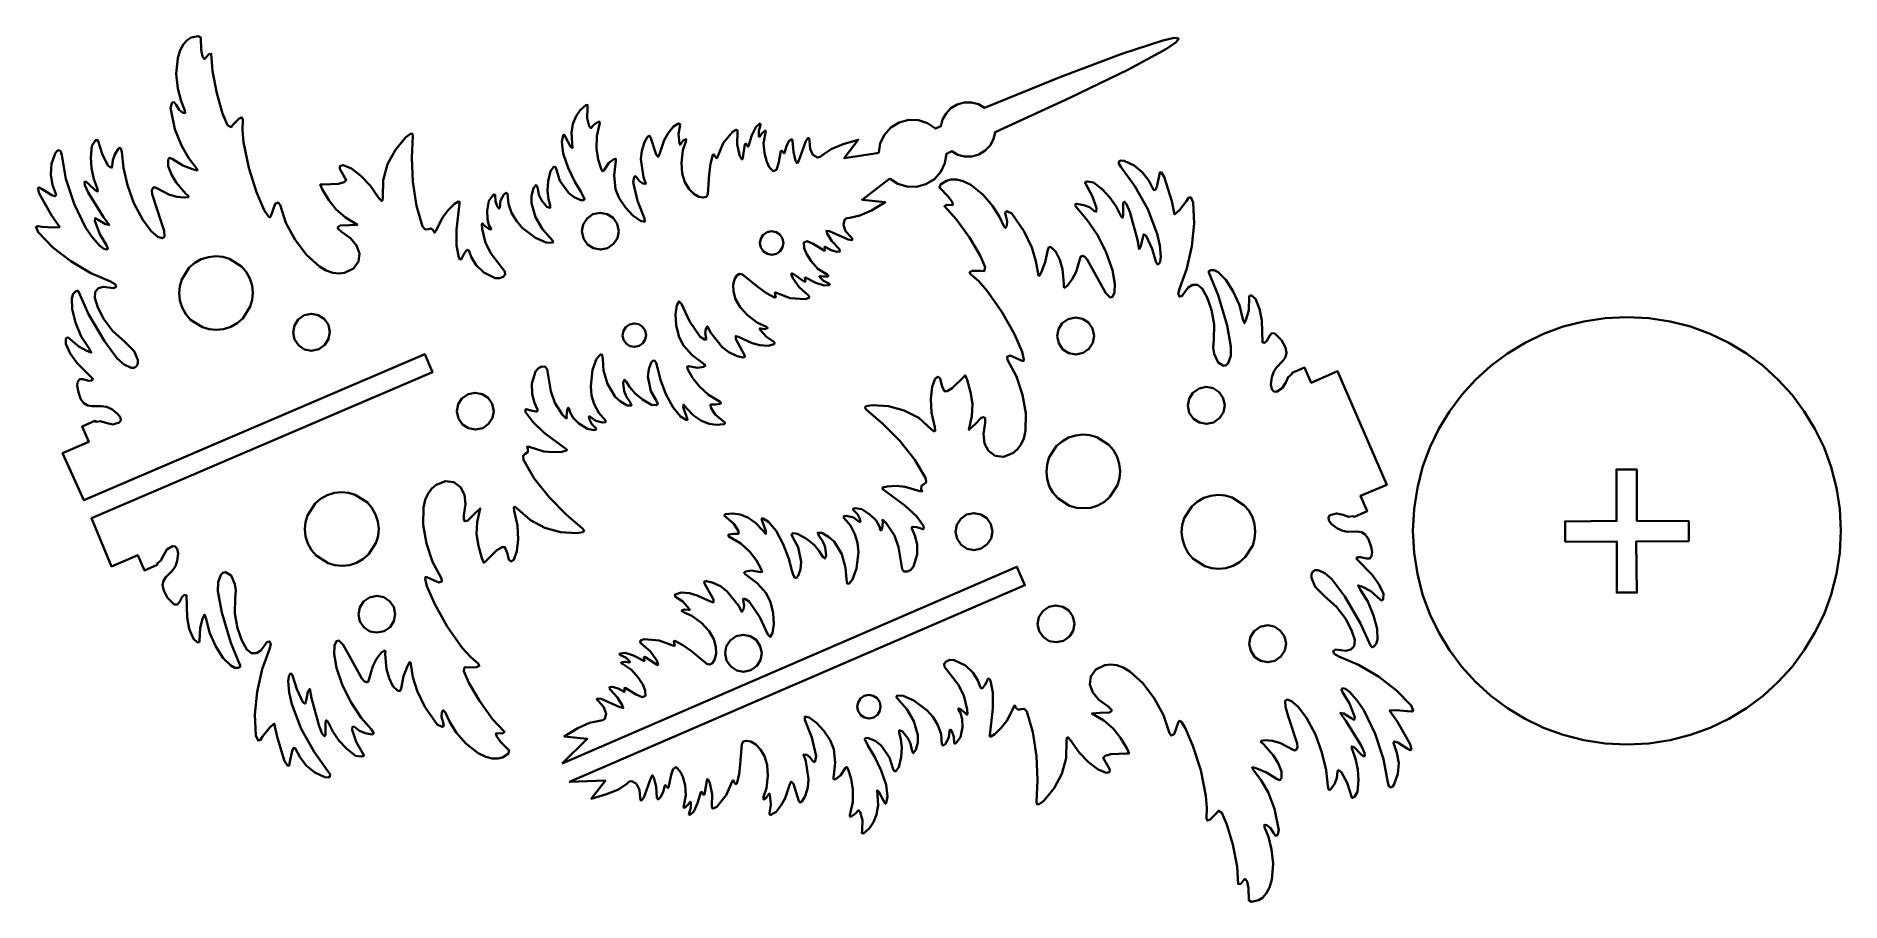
# Model space of a CAD drawing. Header units: centimetres. Extents: x -42.1 to -14.8, y -24.7 to -11.6.
import ezdxf

# ---------------------------------------------------------------- set-up
doc = ezdxf.new("R2010")
doc.units = ezdxf.units.CM
doc.header["$MEASUREMENT"] = 0
doc.layers.add('layer 1', color=7, linetype='Continuous')

msp = doc.modelspace()

# ---------------------------------------------------------------- linework, layer by layer
at = {"layer": 'layer 1', "color": 242, "lineweight": 35}
for points, knots in [([(-29.20875, -13.78875), (-29.20875, -13.78875), (-29.60625, -14.09875), (-29.60625, -14.09875), (-29.60625, -14.09875), (-29.60625, -14.09875), (-29.25625, -14.13625), (-29.25625, -14.13625), (-29.25625, -14.13625), (-29.25625, -14.13625), (-29.46375, -14.25875), (-29.46375, -14.25875), (-29.46375, -14.25875), (-29.46375, -14.25875), (-29.64125, -14.33875), (-29.64125, -14.33875), (-29.64125, -14.33875), (-29.64125, -14.33875), (-29.79125, -14.37375), (-29.79125, -14.37375), (-29.79125, -14.37375), (-29.79125, -14.37375), (-29.84125, -14.37875), (-29.84125, -14.37875), (-29.84125, -14.37875), (-29.84125, -14.37875), (-29.87375, -14.40125), (-29.87375, -14.40125), (-29.87375, -14.40125), (-29.87375, -14.40125), (-29.89125, -14.47875), (-29.89125, -14.47875), (-29.89125, -14.47875), (-29.89125, -14.47875), (-29.85625, -14.57625), (-29.85625, -14.57625), (-29.85625, -14.57625), (-29.85625, -14.57625), (-29.77375, -14.66625), (-29.77375, -14.66625), (-29.77375, -14.66625), (-29.77375, -14.66625), (-29.75125, -14.69375), (-29.75125, -14.69375), (-29.75125, -14.69375), (-29.75125, -14.69375), (-29.76125, -14.70875), (-29.76125, -14.70875), (-29.76125, -14.70875), (-29.76125, -14.70875), (-29.81625, -14.70125), (-29.81625, -14.70125), (-29.81625, -14.70125), (-29.81625, -14.70125), (-30.10125, -14.57625), (-30.10125, -14.57625), (-30.10125, -14.57625), (-30.10125, -14.57625), (-30.14875, -14.56875), (-30.14875, -14.56875), (-30.14875, -14.56875), (-30.14875, -14.56875), (-30.13625, -14.60875), (-30.13625, -14.60875), (-30.13625, -14.60875), (-30.13625, -14.60875), (-30.06375, -14.72375), (-30.06375, -14.72375), (-30.06375, -14.72375), (-30.06375, -14.72375), (-29.94875, -14.84875), (-29.94875, -14.84875), (-29.94875, -14.84875), (-29.94875, -14.84875), (-29.94375, -14.88125), (-29.94375, -14.88125), (-29.94375, -14.88125), (-29.94375, -14.88125), (-29.99125, -14.88625), (-29.99125, -14.88625), (-29.99125, -14.88625), (-29.99125, -14.88625), (-30.07375, -14.86375), (-30.07375, -14.86375), (-30.07375, -14.86375), (-30.07375, -14.86375), (-30.16875, -14.81125), (-30.16875, -14.81125), (-30.16875, -14.81125), (-30.16875, -14.81125), (-30.17625, -14.81375), (-30.17625, -14.81375), (-30.17625, -14.81375), (-30.17625, -14.81375), (-30.17375, -14.84125), (-30.17375, -14.84125), (-30.17375, -14.84125), (-30.17375, -14.84125), (-30.17125, -14.86625), (-30.17125, -14.86625), (-30.17125, -14.86625), (-30.17125, -14.86625), (-30.18375, -14.86875), (-30.18375, -14.86875), (-30.18375, -14.86875), (-30.18375, -14.86875), (-30.34875, -14.76875), (-30.34875, -14.76875), (-30.34875, -14.76875), (-30.34875, -14.76875), (-30.43875, -14.72625), (-30.43875, -14.72625), (-30.43875, -14.72625), (-30.43875, -14.72625), (-30.48875, -14.74625), (-30.48875, -14.74625), (-30.48875, -14.74625), (-30.48875, -14.74625), (-30.48375, -14.83125), (-30.48375, -14.83125), (-30.48375, -14.83125), (-30.48375, -14.83125), (-30.44875, -14.91875), (-30.44875, -14.91875), (-30.44875, -14.91875), (-30.44875, -14.91875), (-30.37875, -15.03125), (-30.37875, -15.03125), (-30.37875, -15.03125), (-30.37875, -15.03125), (-30.27625, -15.14375), (-30.27625, -15.14375), (-30.27625, -15.14375), (-30.27625, -15.14375), (-30.13875, -15.23125), (-30.13875, -15.23125), (-30.13875, -15.23125), (-30.13875, -15.23125), (-30.11875, -15.24625), (-30.11875, -15.24625), (-30.11875, -15.24625), (-30.11875, -15.24625), (-30.12625, -15.26125), (-30.12625, -15.26125), (-30.12625, -15.26125), (-30.12625, -15.26125), (-30.18875, -15.26375), (-30.18875, -15.26375), (-30.18875, -15.26375), (-30.18875, -15.26375), (-30.24125, -15.25625), (-30.24125, -15.25625), (-30.24125, -15.25625), (-30.24125, -15.25625), (-30.25375, -15.26125), (-30.25375, -15.26125), (-30.25375, -15.26125), (-30.25375, -15.26125), (-30.24875, -15.27375), (-30.24875, -15.27375), (-30.24875, -15.27375), (-30.24875, -15.27375), (-30.19125, -15.32875), (-30.19125, -15.32875), (-30.19125, -15.32875), (-30.19125, -15.32875), (-30.11125, -15.36625), (-30.11125, -15.36625), (-30.11125, -15.36625), (-30.11125, -15.36625), (-30.09375, -15.37875), (-30.09375, -15.37875), (-30.09375, -15.37875), (-30.09375, -15.37875), (-30.10625, -15.39125), (-30.10625, -15.39125), (-30.10625, -15.39125), (-30.10625, -15.39125), (-30.18125, -15.39875), (-30.18125, -15.39875), (-30.18125, -15.39875), (-30.18125, -15.39875), (-30.30875, -15.35875), (-30.30875, -15.35875), (-30.30875, -15.35875), (-30.30875, -15.35875), (-30.46625, -15.27875), (-30.46625, -15.27875), (-30.46625, -15.27875), (-30.46625, -15.27875), (-30.47625, -15.28125), (-30.47625, -15.28125), (-30.47625, -15.28125), (-30.47625, -15.28125), (-30.47125, -15.30875), (-30.47125, -15.30875), (-30.47125, -15.30875), (-30.47125, -15.30875), (-30.46625, -15.33625), (-30.46625, -15.33625), (-30.46625, -15.33625), (-30.46625, -15.33625), (-30.47875, -15.34125), (-30.47875, -15.34125), (-30.47875, -15.34125), (-30.47875, -15.34125), (-30.65375, -15.22125), (-30.65375, -15.22125), (-30.65375, -15.22125), (-30.65375, -15.22125), (-30.67375, -15.21375), (-30.67375, -15.21375), (-30.67375, -15.21375), (-30.67375, -15.21375), (-30.68125, -15.22375), (-30.68125, -15.22375), (-30.68125, -15.22375), (-30.68125, -15.22375), (-30.65875, -15.28625), (-30.65875, -15.28625), (-30.65875, -15.28625), (-30.65875, -15.28625), (-30.56125, -15.42375), (-30.56125, -15.42375), (-30.56125, -15.42375), (-30.56125, -15.42375), (-30.42625, -15.54625), (-30.42625, -15.54625), (-30.42625, -15.54625), (-30.42625, -15.54625), (-30.40625, -15.56875), (-30.40625, -15.56875), (-30.40625, -15.56875), (-30.40625, -15.56875), (-30.41375, -15.58625), (-30.41375, -15.58625), (-30.41375, -15.58625), (-30.41375, -15.58625), (-30.47125, -15.60625), (-30.47125, -15.60625), (-30.47125, -15.60625), (-30.47125, -15.60625), (-30.69625, -15.58875), (-30.69625, -15.58875), (-30.69625, -15.58875), (-30.69625, -15.58875), (-30.92125, -15.50625), (-30.92125, -15.50625), (-30.92125, -15.50625), (-30.92125, -15.50625), (-30.93125, -15.51125), (-30.93125, -15.51125), (-30.93125, -15.51125), (-30.93125, -15.51125), (-30.92375, -15.54375), (-30.92375, -15.54375), (-30.92375, -15.54375), (-30.92375, -15.54375), (-30.91625, -15.57625), (-30.91625, -15.57625), (-30.91625, -15.57625), (-30.91625, -15.57625), (-30.93375, -15.58125), (-30.93375, -15.58125), (-30.93375, -15.58125), (-30.93375, -15.58125), (-31.05625, -15.51625), (-31.05625, -15.51625), (-31.05625, -15.51625), (-31.05625, -15.51625), (-31.18375, -15.42125), (-31.18375, -15.42125), (-31.18375, -15.42125), (-31.18375, -15.42125), (-31.41875, -15.23125), (-31.41875, -15.23125), (-31.41875, -15.23125), (-31.41875, -15.23125), (-31.46375, -15.21875), (-31.46375, -15.21875), (-31.46375, -15.21875), (-31.46375, -15.21875), (-31.50625, -15.24625), (-31.50625, -15.24625), (-31.50625, -15.24625), (-31.50625, -15.24625), (-31.54125, -15.30375), (-31.54125, -15.30375), (-31.54125, -15.30375), (-31.54125, -15.30375), (-31.56125, -15.38875), (-31.56125, -15.38875), (-31.56125, -15.38875), (-31.56125, -15.38875), (-31.55625, -15.49125), (-31.55625, -15.49125), (-31.55625, -15.49125), (-31.55625, -15.49125), (-31.52375, -15.60625), (-31.52375, -15.60625), (-31.52375, -15.60625), (-31.52375, -15.60625), (-31.45625, -15.72625), (-31.45625, -15.72625), (-31.45625, -15.72625), (-31.45625, -15.72625), (-31.34375, -15.84625), (-31.34375, -15.84625), (-31.34375, -15.84625), (-31.34375, -15.84625), (-31.19125, -15.96375), (-31.19125, -15.96375), (-31.19125, -15.96375), (-31.19125, -15.96375), (-31.06375, -16.01875), (-31.06375, -16.01875), (-31.06375, -16.01875), (-31.06375, -16.01875), (-31.03625, -16.04125), (-31.03625, -16.04125), (-31.03625, -16.04125), (-31.03625, -16.04125), (-31.08125, -16.05875), (-31.08125, -16.05875), (-31.08125, -16.05875), (-31.08125, -16.05875), (-31.14375, -16.04875), (-31.14375, -16.04875), (-31.14375, -16.04875), (-31.14375, -16.04875), (-31.15875, -16.04875), (-31.15875, -16.04875), (-31.15875, -16.04875), (-31.15875, -16.04875), (-31.15625, -16.06375), (-31.15625, -16.06375), (-31.15625, -16.06375), (-31.15625, -16.06375), (-31.05375, -16.17875), (-31.05375, -16.17875), (-31.05375, -16.17875), (-31.05375, -16.17875), (-30.94625, -16.25125), (-30.94625, -16.25125), (-30.94625, -16.25125), (-30.94625, -16.25125), (-30.93375, -16.26625), (-30.93375, -16.26625), (-30.93375, -16.26625), (-30.93375, -16.26625), (-30.94125, -16.28625), (-30.94125, -16.28625), (-30.94125, -16.28625), (-30.94125, -16.28625), (-31.02875, -16.31375), (-31.02875, -16.31375), (-31.02875, -16.31375), (-31.02875, -16.31375), (-31.15625, -16.30125), (-31.15625, -16.30125), (-31.15625, -16.30125), (-31.15625, -16.30125), (-31.27375, -16.27125), (-31.27375, -16.27125), (-31.27375, -16.27125), (-31.27375, -16.27125), (-31.47875, -16.17625), (-31.47875, -16.17625), (-31.47875, -16.17625), (-31.47875, -16.17625), (-31.52125, -16.16375), (-31.52125, -16.16375), (-31.52125, -16.16375), (-31.52125, -16.16375), (-31.51875, -16.21125), (-31.51875, -16.21125), (-31.51875, -16.21125), (-31.51875, -16.21125), (-31.38625, -16.45375), (-31.38625, -16.45375), (-31.38625, -16.45375), (-31.38625, -16.45375), (-31.38125, -16.48125), (-31.38125, -16.48125), (-31.38125, -16.48125), (-31.38125, -16.48125), (-31.41375, -16.48875), (-31.41375, -16.48875), (-31.41375, -16.48875), (-31.41375, -16.48875), (-31.50125, -16.46875), (-31.50125, -16.46875), (-31.50125, -16.46875), (-31.50125, -16.46875), (-31.62375, -16.40875), (-31.62375, -16.40875), (-31.62375, -16.40875), (-31.62375, -16.40875), (-31.72625, -16.33125), (-31.72625, -16.33125), (-31.72625, -16.33125), (-31.72625, -16.33125), (-31.89875, -16.11625), (-31.89875, -16.11625), (-31.89875, -16.11625), (-31.89875, -16.11625), (-31.95125, -16.01875), (-31.95125, -16.01875), (-31.95125, -16.01875), (-31.95125, -16.01875), (-31.97625, -16.05875), (-31.97625, -16.05875), (-31.97625, -16.05875), (-31.97625, -16.05875), (-31.98375, -16.11625), (-31.98375, -16.11625), (-31.98375, -16.11625), (-31.98375, -16.11625), (-31.96875, -16.20125), (-31.96875, -16.20125), (-31.96875, -16.20125), (-31.96875, -16.20125), (-31.97375, -16.21875), (-31.97375, -16.21875), (-31.97375, -16.21875), (-31.97375, -16.21875), (-31.99625, -16.21875), (-31.99625, -16.21875), (-31.99625, -16.21875), (-31.99625, -16.21875), (-32.06125, -16.17875), (-32.06125, -16.17875), (-32.06125, -16.17875), (-32.06125, -16.17875), (-32.22125, -15.93625), (-32.22125, -15.93625), (-32.22125, -15.93625), (-32.22125, -15.93625), (-32.34375, -15.67375), (-32.34375, -15.67375), (-32.34375, -15.67375), (-32.34375, -15.67375), (-32.37875, -15.63875), (-32.37875, -15.63875), (-32.37875, -15.63875), (-32.37875, -15.63875), (-32.41375, -15.69625), (-32.41375, -15.69625), (-32.41375, -15.69625), (-32.41375, -15.69625), (-32.43125, -15.83375), (-32.43125, -15.83375), (-32.43125, -15.83375), (-32.43125, -15.83375), (-32.42125, -15.99875), (-32.42125, -15.99875), (-32.42125, -15.99875), (-32.42125, -15.99875), (-32.38375, -16.16375), (-32.38375, -16.16375), (-32.38375, -16.16375), (-32.38375, -16.16375), (-32.31875, -16.30125), (-32.31875, -16.30125), (-32.31875, -16.30125), (-32.31875, -16.30125), (-32.18125, -16.45625), (-32.18125, -16.45625), (-32.18125, -16.45625), (-32.18125, -16.45625), (-32.00125, -16.59125), (-32.00125, -16.59125), (-32.00125, -16.59125), (-32.00125, -16.59125), (-31.98375, -16.61375), (-31.98375, -16.61375), (-31.98375, -16.61375), (-31.98375, -16.61375), (-32.00625, -16.63125), (-32.00625, -16.63125), (-32.00625, -16.63125), (-32.00625, -16.63125), (-32.09875, -16.64625), (-32.09875, -16.64625), (-32.09875, -16.64625), (-32.09875, -16.64625), (-32.23625, -16.62125), (-32.23625, -16.62125), (-32.23625, -16.62125), (-32.23625, -16.62125), (-32.25875, -16.62875), (-32.25875, -16.62875), (-32.25875, -16.62875), (-32.25875, -16.62875), (-32.24625, -16.67125), (-32.24625, -16.67125), (-32.24625, -16.67125), (-32.24625, -16.67125), (-32.17375, -16.79875), (-32.17375, -16.79875), (-32.17375, -16.79875), (-32.17375, -16.79875), (-32.07125, -16.93125), (-32.07125, -16.93125), (-32.07125, -16.93125), (-32.07125, -16.93125), (-31.93375, -17.05625), (-31.93375, -17.05625), (-31.93375, -17.05625), (-31.93375, -17.05625), (-31.75625, -17.16125), (-31.75625, -17.16125), (-31.75625, -17.16125), (-31.75625, -17.16125), (-31.74375, -17.17625), (-31.74375, -17.17625), (-31.74375, -17.17625), (-31.74375, -17.17625), (-31.75625, -17.19125), (-31.75625, -17.19125), (-31.75625, -17.19125), (-31.75625, -17.19125), (-31.83125, -17.20375), (-31.83125, -17.20375), (-31.83125, -17.20375), (-31.83125, -17.20375), (-31.90125, -17.20375), (-31.90125, -17.20375), (-31.90125, -17.20375), (-31.90125, -17.20375), (-31.89875, -17.24625), (-31.89875, -17.24625), (-31.89875, -17.24625), (-31.89875, -17.24625), (-31.83125, -17.35375), (-31.83125, -17.35375), (-31.83125, -17.35375), (-31.83125, -17.35375), (-31.71875, -17.45125), (-31.71875, -17.45125), (-31.71875, -17.45125), (-31.71875, -17.45125), (-31.68375, -17.48125), (-31.68375, -17.48125), (-31.68375, -17.48125), (-31.68375, -17.48125), (-31.69875, -17.50125), (-31.69875, -17.50125), (-31.69875, -17.50125), (-31.69875, -17.50125), (-31.81625, -17.51125), (-31.81625, -17.51125), (-31.81625, -17.51125), (-31.81625, -17.51125), (-31.92375, -17.49625), (-31.92375, -17.49625), (-31.92375, -17.49625), (-31.92375, -17.49625), (-32.04125, -17.44875), (-32.04125, -17.44875), (-32.04125, -17.44875), (-32.04125, -17.44875), (-32.15875, -17.37125), (-32.15875, -17.37125), (-32.15875, -17.37125), (-32.15875, -17.37125), (-32.26625, -17.25875), (-32.26625, -17.25875), (-32.26625, -17.25875), (-32.26625, -17.25875), (-32.31375, -17.20375), (-32.31375, -17.20375), (-32.31375, -17.20375), (-32.31375, -17.20375), (-32.31625, -17.24125), (-32.31625, -17.24125), (-32.31625, -17.24125), (-32.31625, -17.24125), (-32.26125, -17.40125), (-32.26125, -17.40125), (-32.26125, -17.40125), (-32.26125, -17.40125), (-32.25125, -17.43375), (-32.25125, -17.43375), (-32.25125, -17.43375), (-32.25125, -17.43375), (-32.27375, -17.43375), (-32.27375, -17.43375), (-32.27375, -17.43375), (-32.27375, -17.43375), (-32.35625, -17.38375), (-32.35625, -17.38375), (-32.35625, -17.38375), (-32.35625, -17.38375), (-32.47125, -17.24875), (-32.47125, -17.24875), (-32.47125, -17.24875), (-32.47125, -17.24875), (-32.57875, -17.04375), (-32.57875, -17.04375), (-32.57875, -17.04375), (-32.57875, -17.04375), (-32.66125, -16.82625), (-32.66125, -16.82625), (-32.66125, -16.82625), (-32.66125, -16.82625), (-32.70875, -16.64625), (-32.70875, -16.64625), (-32.70875, -16.64625), (-32.70875, -16.64625), (-32.72875, -16.56875), (-32.72875, -16.56875), (-32.72875, -16.56875), (-32.72875, -16.56875), (-32.75375, -16.53625), (-32.75375, -16.53625), (-32.75375, -16.53625), (-32.75375, -16.53625), (-32.77875, -16.53875), (-32.77875, -16.53875), (-32.77875, -16.53875), (-32.77875, -16.53875), (-32.80125, -16.56625), (-32.80125, -16.56625), (-32.80125, -16.56625), (-32.80125, -16.56625), (-32.83875, -16.66875), (-32.83875, -16.66875), (-32.83875, -16.66875), (-32.83875, -16.66875), (-32.85125, -16.77625), (-32.85125, -16.77625), (-32.85125, -16.77625), (-32.85125, -16.77625), (-32.80625, -16.99875), (-32.80625, -16.99875), (-32.80625, -16.99875), (-32.80625, -16.99875), (-32.72375, -17.14875), (-32.72375, -17.14875), (-32.72375, -17.14875), (-32.72375, -17.14875), (-32.70375, -17.19375), (-32.70375, -17.19375), (-32.70375, -17.19375), (-32.70375, -17.19375), (-32.72125, -17.21375), (-32.72125, -17.21375), (-32.72125, -17.21375), (-32.72125, -17.21375), (-32.79625, -17.20625), (-32.79625, -17.20625), (-32.79625, -17.20625), (-32.79625, -17.20625), (-32.93125, -17.12875), (-32.93125, -17.12875), (-32.93125, -17.12875), (-32.93125, -17.12875), (-33.04375, -17.03375), (-33.04375, -17.03375), (-33.04375, -17.03375), (-33.04375, -17.03375), (-33.12875, -16.93625), (-33.12875, -16.93625), (-33.12875, -16.93625), (-33.12875, -16.93625), (-33.17875, -16.85375), (-33.17875, -16.85375), (-33.17875, -16.85375), (-33.17875, -16.85375), (-33.20625, -16.82625), (-33.20625, -16.82625), (-33.20625, -16.82625), (-33.20625, -16.82625), (-33.22875, -16.87375), (-33.22875, -16.87375), (-33.22875, -16.87375), (-33.22875, -16.87375), (-33.21125, -17.00125), (-33.21125, -17.00125), (-33.21125, -17.00125), (-33.21125, -17.00125), (-33.17625, -17.08625), (-33.17625, -17.08625), (-33.17625, -17.08625), (-33.17625, -17.08625), (-33.12125, -17.16625), (-33.12125, -17.16625), (-33.12125, -17.16625), (-33.12125, -17.16625), (-33.10125, -17.21875), (-33.10125, -17.21875), (-33.10125, -17.21875), (-33.10125, -17.21875), (-33.16375, -17.21625), (-33.16375, -17.21625), (-33.16375, -17.21625), (-33.16375, -17.21625), (-33.26625, -17.15875), (-33.26625, -17.15875), (-33.26625, -17.15875), (-33.26625, -17.15875), (-33.34875, -17.08375), (-33.34875, -17.08375), (-33.34875, -17.08375), (-33.34875, -17.08375), (-33.46375, -16.89125), (-33.46375, -16.89125), (-33.46375, -16.89125), (-33.46375, -16.89125), (-33.52375, -16.68875), (-33.52375, -16.68875), (-33.52375, -16.68875), (-33.52375, -16.68875), (-33.53625, -16.51625), (-33.53625, -16.51625), (-33.53625, -16.51625), (-33.53625, -16.51625), (-33.54625, -16.44875), (-33.54625, -16.44875), (-33.54625, -16.44875), (-33.54625, -16.44875), (-33.57125, -16.44375), (-33.57125, -16.44375), (-33.57125, -16.44375), (-33.57125, -16.44375), (-33.62875, -16.50875), (-33.62875, -16.50875), (-33.62875, -16.50875), (-33.62875, -16.50875), (-33.68875, -16.67875), (-33.68875, -16.67875), (-33.68875, -16.67875), (-33.68875, -16.67875), (-33.71625, -16.92625), (-33.71625, -16.92625), (-33.71625, -16.92625), (-33.71625, -16.92625), (-33.70375, -17.06375), (-33.70375, -17.06375), (-33.70375, -17.06375), (-33.70375, -17.06375), (-33.66375, -17.19875), (-33.66375, -17.19875), (-33.66375, -17.19875), (-33.66375, -17.19875), (-33.59625, -17.32875), (-33.59625, -17.32875), (-33.59625, -17.32875), (-33.59625, -17.32875), (-33.49375, -17.44375), (-33.49375, -17.44375), (-33.49375, -17.44375), (-33.49375, -17.44375), (-33.49375, -17.46875), (-33.49375, -17.46875), (-33.49375, -17.46875), (-33.49375, -17.46875), (-33.53875, -17.47625), (-33.53875, -17.47625), (-33.53875, -17.47625), (-33.53875, -17.47625), (-33.64125, -17.44875), (-33.64125, -17.44875), (-33.64125, -17.44875), (-33.64125, -17.44875), (-33.72875, -17.38375), (-33.72875, -17.38375), (-33.72875, -17.38375), (-33.72875, -17.38375), (-33.74625, -17.38375), (-33.74625, -17.38375), (-33.74625, -17.38375), (-33.74625, -17.38375), (-33.73625, -17.43125), (-33.73625, -17.43125), (-33.73625, -17.43125), (-33.73625, -17.43125), (-33.70125, -17.49875), (-33.70125, -17.49875), (-33.70125, -17.49875), (-33.70125, -17.49875), (-33.63625, -17.56625), (-33.63625, -17.56625), (-33.63625, -17.56625), (-33.63625, -17.56625), (-33.63625, -17.57875), (-33.63625, -17.57875), (-33.63625, -17.57875), (-33.63625, -17.57875), (-33.66625, -17.58875), (-33.66625, -17.58875), (-33.66625, -17.58875), (-33.66625, -17.58875), (-33.76625, -17.57125), (-33.76625, -17.57125), (-33.76625, -17.57125), (-33.76625, -17.57125), (-33.89625, -17.49125), (-33.89625, -17.49125), (-33.89625, -17.49125), (-33.89625, -17.49125), (-33.98375, -17.40375), (-33.98375, -17.40375), (-33.98375, -17.40375), (-33.98375, -17.40375), (-34.03125, -17.32125), (-34.03125, -17.32125), (-34.03125, -17.32125), (-34.03125, -17.32125), (-34.05125, -17.25625), (-34.05125, -17.25625), (-34.05125, -17.25625), (-34.05125, -17.25625), (-34.06125, -17.25125), (-34.06125, -17.25125), (-34.06125, -17.25125), (-34.06125, -17.25125), (-34.07625, -17.28125), (-34.07625, -17.28125), (-34.07625, -17.28125), (-34.07625, -17.28125), (-34.08375, -17.37875), (-34.08375, -17.37875), (-34.08375, -17.37875), (-34.08375, -17.37875), (-34.08125, -17.41125), (-34.08125, -17.41125), (-34.08125, -17.41125), (-34.08125, -17.41125), (-34.09375, -17.41125), (-34.09375, -17.41125), (-34.09375, -17.41125), (-34.09375, -17.41125), (-34.14375, -17.35875), (-34.14375, -17.35875), (-34.14375, -17.35875), (-34.14375, -17.35875), (-34.26375, -17.17625), (-34.26375, -17.17625), (-34.26375, -17.17625), (-34.26375, -17.17625), (-34.32375, -16.99875), (-34.32375, -16.99875), (-34.32375, -16.99875), (-34.32375, -16.99875), (-34.37875, -16.66625), (-34.37875, -16.66625), (-34.37875, -16.66625), (-34.37875, -16.66625), (-34.40625, -16.62875), (-34.40625, -16.62875), (-34.40625, -16.62875), (-34.40625, -16.62875), (-34.45625, -16.62625), (-34.45625, -16.62625), (-34.45625, -16.62625), (-34.45625, -16.62625), (-34.51125, -16.65375), (-34.51125, -16.65375), (-34.51125, -16.65375), (-34.51125, -16.65375), (-34.55375, -16.70375), (-34.55375, -16.70375), (-34.55375, -16.70375), (-34.55375, -16.70375), (-34.60875, -16.88375), (-34.60875, -16.88375), (-34.60875, -16.88375), (-34.60875, -16.88375), (-34.60625, -17.04375), (-34.60625, -17.04375), (-34.60625, -17.04375), (-34.60625, -17.04375), (-34.57125, -17.17625), (-34.57125, -17.17625), (-34.57125, -17.17625), (-34.57125, -17.17625), (-34.52375, -17.27875), (-34.52375, -17.27875), (-34.52375, -17.27875), (-34.52375, -17.27875), (-34.52375, -17.30125), (-34.52375, -17.30125), (-34.52375, -17.30125), (-34.52375, -17.30125), (-34.54625, -17.30875), (-34.54625, -17.30875), (-34.54625, -17.30875), (-34.54625, -17.30875), (-34.60375, -17.29875), (-34.60375, -17.29875), (-34.60375, -17.29875), (-34.60375, -17.29875), (-34.69625, -17.27125), (-34.69625, -17.27125), (-34.69625, -17.27125), (-34.69625, -17.27125), (-34.70875, -17.28625), (-34.70875, -17.28625), (-34.70875, -17.28625), (-34.70875, -17.28625), (-34.70125, -17.32125), (-34.70125, -17.32125), (-34.70125, -17.32125), (-34.70125, -17.32125), (-34.59625, -17.46625), (-34.59625, -17.46625), (-34.59625, -17.46625), (-34.59625, -17.46625), (-34.42125, -17.63125), (-34.42125, -17.63125), (-34.42125, -17.63125), (-34.42125, -17.63125), (-34.09375, -17.87375), (-34.09375, -17.87375), (-34.09375, -17.87375), (-34.09375, -17.87375), (-34.07875, -17.88875), (-34.07875, -17.88875), (-34.07875, -17.88875), (-34.07875, -17.88875), (-34.08625, -17.90125), (-34.08625, -17.90125), (-34.08625, -17.90125), (-34.08625, -17.90125), (-34.15375, -17.92125), (-34.15375, -17.92125), (-34.15375, -17.92125), (-34.15375, -17.92125), (-34.29125, -17.92625), (-34.29125, -17.92625), (-34.29125, -17.92625), (-34.29125, -17.92625), (-34.42625, -17.91375), (-34.42625, -17.91375), (-34.42625, -17.91375), (-34.42625, -17.91375), (-34.64875, -17.84625), (-34.64875, -17.84625), (-34.64875, -17.84625), (-34.64875, -17.84625), (-34.68125, -17.84375), (-34.68125, -17.84375), (-34.68125, -17.84375), (-34.68125, -17.84375), (-34.66875, -17.87875), (-34.66875, -17.87875), (-34.66875, -17.87875), (-34.66875, -17.87875), (-34.67125, -17.92625), (-34.67125, -17.92625), (-34.67125, -17.92625), (-34.67125, -17.92625), (-34.70875, -17.95125), (-34.70875, -17.95125), (-34.70875, -17.95125), (-34.70875, -17.95125), (-34.74125, -17.97875), (-34.74125, -17.97875), (-34.74125, -17.97875), (-34.74125, -17.97875), (-34.73625, -18.03875), (-34.73625, -18.03875), (-34.73625, -18.03875), (-34.73625, -18.03875), (-34.57375, -18.32375), (-34.57375, -18.32375), (-34.57375, -18.32375), (-34.57375, -18.32375), (-34.34625, -18.60875), (-34.34625, -18.60875), (-34.34625, -18.60875), (-34.34625, -18.60875), (-34.08875, -18.87125), (-34.08875, -18.87125), (-34.08875, -18.87125), (-34.08875, -18.87125), (-33.83875, -19.08625), (-33.83875, -19.08625), (-33.83875, -19.08625), (-33.83875, -19.08625), (-33.81625, -19.11625), (-33.81625, -19.11625), (-33.81625, -19.11625), (-33.81625, -19.11625), (-33.83875, -19.13625), (-33.83875, -19.13625), (-33.83875, -19.13625), (-33.83875, -19.13625), (-33.92625, -19.15125), (-33.92625, -19.15125), (-33.92625, -19.15125), (-33.92625, -19.15125), (-34.17375, -19.13625), (-34.17375, -19.13625), (-34.17375, -19.13625), (-34.17375, -19.13625), (-34.41125, -19.07375), (-34.41125, -19.07375), (-34.41125, -19.07375), (-34.41125, -19.07375), (-34.63125, -18.95625), (-34.63125, -18.95625), (-34.63125, -18.95625), (-34.63125, -18.95625), (-34.82875, -18.78375), (-34.82875, -18.78375), (-34.82875, -18.78375), (-34.82875, -18.78375), (-34.86375, -18.75375), (-34.86375, -18.75375), (-34.86375, -18.75375), (-34.86375, -18.75375), (-34.88125, -18.75875), (-34.88125, -18.75875), (-34.88125, -18.75875), (-34.88125, -18.75875), (-34.87875, -18.81625), (-34.87875, -18.81625), (-34.87875, -18.81625), (-34.87875, -18.81625), (-34.82875, -19.03875), (-34.82875, -19.03875), (-34.82875, -19.03875), (-34.82875, -19.03875), (-34.81875, -19.24875), (-34.81875, -19.24875), (-34.81875, -19.24875), (-34.81875, -19.24875), (-34.83875, -19.42625), (-34.83875, -19.42625), (-34.83875, -19.42625), (-34.83875, -19.42625), (-34.88125, -19.55625), (-34.88125, -19.55625), (-34.88125, -19.55625), (-34.88125, -19.55625), (-34.92625, -19.58125), (-34.92625, -19.58125), (-34.92625, -19.58125), (-34.92625, -19.58125), (-34.95875, -19.55375), (-34.95875, -19.55375), (-34.95875, -19.55375), (-34.95875, -19.55375), (-34.98125, -19.45125), (-34.98125, -19.45125), (-34.98125, -19.45125), (-34.98125, -19.45125), (-35.01875, -19.36375), (-35.01875, -19.36375), (-35.01875, -19.36375), (-35.01875, -19.36375), (-35.06125, -19.36375), (-35.06125, -19.36375), (-35.06125, -19.36375), (-35.06125, -19.36375), (-35.13875, -19.41125), (-35.13875, -19.41125), (-35.13875, -19.41125), (-35.13875, -19.41125), (-35.30875, -19.57625), (-35.30875, -19.57625), (-35.30875, -19.57625), (-35.30875, -19.57625), (-35.33625, -19.60375), (-35.33625, -19.60375), (-35.33625, -19.60375), (-35.33625, -19.60375), (-35.36625, -19.53375), (-35.36625, -19.53375), (-35.36625, -19.53375), (-35.36625, -19.53375), (-35.41875, -19.34625), (-35.41875, -19.34625), (-35.41875, -19.34625), (-35.41875, -19.34625), (-35.44625, -19.16875), (-35.44625, -19.16875), (-35.44625, -19.16875), (-35.44625, -19.16875), (-35.43875, -18.98375), (-35.43875, -18.98375), (-35.43875, -18.98375), (-35.43875, -18.98375), (-35.39125, -18.77875), (-35.39125, -18.77875), (-35.39125, -18.77875), (-35.39125, -18.77875), (-35.47875, -18.86125), (-35.47875, -18.86125), (-35.47875, -18.86125), (-35.47875, -18.86125), (-35.57875, -18.95875), (-35.57875, -18.95875), (-35.57875, -18.95875), (-35.57875, -18.95875), (-35.61625, -18.96875), (-35.61625, -18.96875), (-35.61625, -18.96875), (-35.61625, -18.96875), (-35.63875, -18.95375), (-35.63875, -18.95375), (-35.63875, -18.95375), (-35.63875, -18.95375), (-35.63875, -18.88125), (-35.63875, -18.88125), (-35.63875, -18.88125), (-35.63875, -18.88125), (-35.61375, -18.71375), (-35.61375, -18.71375), (-35.61375, -18.71375), (-35.61375, -18.71375), (-35.63125, -18.57125), (-35.63125, -18.57125), (-35.63125, -18.57125), (-35.63125, -18.57125), (-35.68875, -18.45625), (-35.68875, -18.45625), (-35.68875, -18.45625), (-35.68875, -18.45625), (-35.79125, -18.38125), (-35.79125, -18.38125), (-35.79125, -18.38125), (-35.79125, -18.38125), (-35.91625, -18.36625), (-35.91625, -18.36625), (-35.91625, -18.36625), (-35.91625, -18.36625), (-36.05875, -18.42125), (-36.05875, -18.42125), (-36.05875, -18.42125), (-36.05875, -18.42125), (-36.12375, -18.47625), (-36.12375, -18.47625), (-36.12375, -18.47625), (-36.12375, -18.47625), (-36.18125, -18.55125), (-36.18125, -18.55125), (-36.18125, -18.55125), (-36.18125, -18.55125), (-36.22375, -18.64625), (-36.22375, -18.64625), (-36.22375, -18.64625), (-36.22375, -18.64625), (-36.24875, -18.76125), (-36.24875, -18.76125), (-36.24875, -18.76125), (-36.24875, -18.76125), (-36.25375, -19.02875), (-36.25375, -19.02875), (-36.25375, -19.02875), (-36.25375, -19.02875), (-36.20625, -19.30875), (-36.20625, -19.30875), (-36.20625, -19.30875), (-36.20625, -19.30875), (-36.11375, -19.58625), (-36.11375, -19.58625), (-36.11375, -19.58625), (-36.11375, -19.58625), (-35.97625, -19.83875), (-35.97625, -19.83875), (-35.97625, -19.83875), (-35.97625, -19.83875), (-35.97125, -19.88375), (-35.97125, -19.88375), (-35.97125, -19.88375), (-35.97125, -19.88375), (-36.01875, -19.90125), (-36.01875, -19.90125), (-36.01875, -19.90125), (-36.01875, -19.90125), (-36.19875, -19.82125), (-36.19875, -19.82125), (-36.19875, -19.82125), (-36.19875, -19.82125), (-36.22125, -19.81875), (-36.22125, -19.81875), (-36.22125, -19.81875), (-36.22125, -19.81875), (-36.22625, -19.84375), (-36.22625, -19.84375), (-36.22625, -19.84375), (-36.22625, -19.84375), (-36.19875, -19.95625), (-36.19875, -19.95625), (-36.19875, -19.95625), (-36.19875, -19.95625), (-36.08125, -20.22875), (-36.08125, -20.22875), (-36.08125, -20.22875), (-36.08125, -20.22875), (-35.89375, -20.56625), (-35.89375, -20.56625), (-35.89375, -20.56625), (-35.89375, -20.56625), (-35.66375, -20.89124), (-35.66375, -20.89124), (-35.66375, -20.89124), (-35.66375, -20.89124), (-35.54125, -21.02875), (-35.54125, -21.02875), (-35.54125, -21.02875), (-35.54125, -21.02875), (-35.41875, -21.13625), (-35.41875, -21.13625), (-35.41875, -21.13625), (-35.41875, -21.13625), (-35.40625, -21.16625), (-35.40625, -21.16625), (-35.40625, -21.16625), (-35.40625, -21.16625), (-35.44875, -21.18625), (-35.44875, -21.18625), (-35.44875, -21.18625), (-35.44875, -21.18625), (-35.56875, -21.18875), (-35.56875, -21.18875), (-35.56875, -21.18875), (-35.56875, -21.18875), (-35.62875, -21.18375), (-35.62875, -21.18375), (-35.62875, -21.18375), (-35.62875, -21.18375), (-35.64125, -21.24375), (-35.64125, -21.24375), (-35.64125, -21.24375), (-35.64125, -21.24375), (-35.56625, -21.42125), (-35.56625, -21.42125), (-35.56625, -21.42125), (-35.56625, -21.42125), (-35.40125, -21.69375), (-35.40125, -21.69375), (-35.40125, -21.69375), (-35.40125, -21.69375), (-35.20375, -21.97125), (-35.20375, -21.97125), (-35.20375, -21.97125), (-35.20375, -21.97125), (-35.02375, -22.16625), (-35.02375, -22.16625), (-35.02375, -22.16625), (-35.02375, -22.16625), (-35.05375, -22.18875), (-35.05375, -22.18875), (-35.05375, -22.18875), (-35.05375, -22.18875), (-35.14375, -22.18375), (-35.14375, -22.18375), (-35.14375, -22.18375), (-35.14375, -22.18375), (-35.15375, -22.19375), (-35.15375, -22.19375), (-35.15375, -22.19375), (-35.15375, -22.19375), (-35.14125, -22.23375), (-35.14125, -22.23375), (-35.14125, -22.23375), (-35.14125, -22.23375), (-35.08375, -22.31625), (-35.08375, -22.31625), (-35.08375, -22.31625), (-35.08375, -22.31625), (-34.95375, -22.44875), (-34.95375, -22.44875), (-34.95375, -22.44875), (-34.95375, -22.44875), (-34.96625, -22.49625), (-34.96625, -22.49625), (-34.96625, -22.49625), (-34.96625, -22.49625), (-35.05375, -22.55625), (-35.05375, -22.55625), (-35.05375, -22.55625), (-35.05375, -22.55625), (-35.12375, -22.57125), (-35.12375, -22.57125), (-35.12375, -22.57125), (-35.12375, -22.57125), (-35.20875, -22.57125), (-35.20875, -22.57125), (-35.20875, -22.57125), (-35.20875, -22.57125), (-35.30875, -22.54625), (-35.30875, -22.54625), (-35.30875, -22.54625), (-35.30875, -22.54625), (-35.42375, -22.48875), (-35.42375, -22.48875), (-35.42375, -22.48875), (-35.42375, -22.48875), (-35.61125, -22.34125), (-35.61125, -22.34125), (-35.61125, -22.34125), (-35.61125, -22.34125), (-35.75375, -22.17375), (-35.75375, -22.17375), (-35.75375, -22.17375), (-35.75375, -22.17375), (-35.85875, -22.00625), (-35.85875, -22.00625), (-35.85875, -22.00625), (-35.85875, -22.00625), (-35.92375, -21.86625), (-35.92375, -21.86625), (-35.92375, -21.86625), (-35.92375, -21.86625), (-35.95125, -21.83875), (-35.95125, -21.83875), (-35.95125, -21.83875), (-35.95125, -21.83875), (-35.97125, -21.87125), (-35.97125, -21.87125), (-35.97125, -21.87125), (-35.97125, -21.87125), (-35.97625, -21.93875), (-35.97625, -21.93875), (-35.97625, -21.93875), (-35.97625, -21.93875), (-35.95375, -22.02125), (-35.95375, -22.02125), (-35.95375, -22.02125), (-35.95375, -22.02125), (-35.94375, -22.07375), (-35.94375, -22.07375), (-35.94375, -22.07375), (-35.94375, -22.07375), (-35.96875, -22.09125), (-35.96875, -22.09125), (-35.96875, -22.09125), (-35.96875, -22.09125), (-36.04375, -22.05375), (-36.04375, -22.05375), (-36.04375, -22.05375), (-36.04375, -22.05375), (-36.23125, -21.78375), (-36.23125, -21.78375), (-36.23125, -21.78375), (-36.23125, -21.78375), (-36.34875, -21.54125), (-36.34875, -21.54125), (-36.34875, -21.54125), (-36.34875, -21.54125), (-36.41125, -21.33375), (-36.41125, -21.33375), (-36.41125, -21.33375), (-36.41125, -21.33375), (-36.43875, -21.17125), (-36.43875, -21.17125), (-36.43875, -21.17125), (-36.43875, -21.17125), (-36.44875, -21.11375), (-36.44875, -21.11375), (-36.44875, -21.11375), (-36.44875, -21.11375), (-36.46375, -21.10875), (-36.46375, -21.10875), (-36.46375, -21.10875), (-36.46375, -21.10875), (-36.49375, -21.17125), (-36.49375, -21.17125), (-36.49375, -21.17125), (-36.49375, -21.17125), (-36.55125, -21.31875), (-36.55125, -21.31875), (-36.55125, -21.31875), (-36.55125, -21.31875), (-36.58875, -21.50625), (-36.58875, -21.50625), (-36.58875, -21.50625), (-36.58875, -21.50625), (-36.60375, -21.54375), (-36.60375, -21.54375), (-36.60375, -21.54375), (-36.60375, -21.54375), (-36.63875, -21.54125), (-36.63875, -21.54125), (-36.63875, -21.54125), (-36.63875, -21.54125), (-36.71375, -21.47125), (-36.71375, -21.47125), (-36.71375, -21.47125), (-36.71375, -21.47125), (-36.77125, -21.34875), (-36.77125, -21.34875), (-36.77125, -21.34875), (-36.77125, -21.34875), (-36.81125, -21.21375), (-36.81125, -21.21375), (-36.81125, -21.21375), (-36.81125, -21.21375), (-36.83125, -20.98875), (-36.83125, -20.98875), (-36.83125, -20.98875), (-36.83125, -20.98875), (-36.82875, -20.94125), (-36.82875, -20.94125), (-36.82875, -20.94125), (-36.82875, -20.94125), (-36.84375, -20.93124), (-36.84375, -20.93124), (-36.84375, -20.93124), (-36.84375, -20.93124), (-36.89125, -20.96875), (-36.89125, -20.96875), (-36.89125, -20.96875), (-36.89125, -20.96875), (-36.96125, -21.05875), (-36.96125, -21.05875), (-36.96125, -21.05875), (-36.96125, -21.05875), (-37.01875, -21.16875), (-37.01875, -21.16875), (-37.01875, -21.16875), (-37.01875, -21.16875), (-37.07625, -21.37875), (-37.07625, -21.37875), (-37.07625, -21.37875), (-37.07625, -21.37875), (-37.08875, -21.40625), (-37.08875, -21.40625), (-37.08875, -21.40625), (-37.08875, -21.40625), (-37.11375, -21.41375), (-37.11375, -21.41375), (-37.11375, -21.41375), (-37.11375, -21.41375), (-37.14875, -21.39875), (-37.14875, -21.39875), (-37.14875, -21.39875), (-37.14875, -21.39875), (-37.18625, -21.35625), (-37.18625, -21.35625), (-37.18625, -21.35625), (-37.18625, -21.35625), (-37.39875, -20.97375), (-37.39875, -20.97375), (-37.39875, -20.97375), (-37.39875, -20.97375), (-37.46875, -20.84625), (-37.46875, -20.84625), (-37.46875, -20.84625), (-37.46875, -20.84625), (-37.53125, -20.78125), (-37.53125, -20.78125), (-37.53125, -20.78125), (-37.53125, -20.78125), (-37.56875, -20.78875), (-37.56875, -20.78875), (-37.56875, -20.78875), (-37.56875, -20.78875), (-37.60125, -20.85625), (-37.60125, -20.85625), (-37.60125, -20.85625), (-37.60125, -20.85625), (-37.60625, -20.98625), (-37.60625, -20.98625), (-37.60625, -20.98625), (-37.60625, -20.98625), (-37.56875, -21.19625), (-37.56875, -21.19625), (-37.56875, -21.19625), (-37.56875, -21.19625), (-37.47625, -21.46375), (-37.47625, -21.46375), (-37.47625, -21.46375), (-37.47625, -21.46375), (-37.34625, -21.72125), (-37.34625, -21.72125), (-37.34625, -21.72125), (-37.34625, -21.72125), (-37.19375, -21.95125), (-37.19375, -21.95125), (-37.19375, -21.95125), (-37.19375, -21.95125), (-37.03625, -22.13125), (-37.03625, -22.13125), (-37.03625, -22.13125), (-37.03625, -22.13125), (-37.00625, -22.17875), (-37.00625, -22.17875), (-37.00625, -22.17875), (-37.00625, -22.17875), (-37.00875, -22.19625), (-37.00875, -22.19625), (-37.00875, -22.19625), (-37.00875, -22.19625), (-37.03125, -22.20375), (-37.03125, -22.20375), (-37.03125, -22.20375), (-37.03125, -22.20375), (-37.13625, -22.18375), (-37.13625, -22.18375), (-37.13625, -22.18375), (-37.13625, -22.18375), (-37.21875, -22.14875), (-37.21875, -22.14875), (-37.21875, -22.14875), (-37.21875, -22.14875), (-37.29625, -22.08875), (-37.29625, -22.08875), (-37.29625, -22.08875), (-37.29625, -22.08875), (-37.32375, -22.08625), (-37.32375, -22.08625), (-37.32375, -22.08625), (-37.32375, -22.08625), (-37.32875, -22.13625), (-37.32875, -22.13625), (-37.32875, -22.13625), (-37.32875, -22.13625), (-37.26875, -22.31625), (-37.26875, -22.31625), (-37.26875, -22.31625), (-37.26875, -22.31625), (-37.15625, -22.51625), (-37.15625, -22.51625), (-37.15625, -22.51625), (-37.15625, -22.51625), (-37.16125, -22.53375), (-37.16125, -22.53375), (-37.16125, -22.53375), (-37.16125, -22.53375), (-37.19375, -22.54125), (-37.19375, -22.54125), (-37.19375, -22.54125), (-37.19375, -22.54125), (-37.28125, -22.52625), (-37.28125, -22.52625), (-37.28125, -22.52625), (-37.28125, -22.52625), (-37.41875, -22.41625), (-37.41875, -22.41625), (-37.41875, -22.41625), (-37.41875, -22.41625), (-37.53125, -22.29625), (-37.53125, -22.29625), (-37.53125, -22.29625), (-37.53125, -22.29625), (-37.62375, -22.15875), (-37.62375, -22.15875), (-37.62375, -22.15875), (-37.62375, -22.15875), (-37.70125, -22.00625), (-37.70125, -22.00625), (-37.70125, -22.00625), (-37.70125, -22.00625), (-37.72375, -21.98875), (-37.72375, -21.98875), (-37.72375, -21.98875), (-37.72375, -21.98875), (-37.73375, -22.02875), (-37.73375, -22.02875), (-37.73375, -22.02875), (-37.73375, -22.02875), (-37.73375, -22.16125), (-37.73375, -22.16125), (-37.73375, -22.16125), (-37.73375, -22.16125), (-37.73375, -22.21375), (-37.73375, -22.21375), (-37.73375, -22.21375), (-37.73375, -22.21375), (-37.75125, -22.23125), (-37.75125, -22.23125), (-37.75125, -22.23125), (-37.75125, -22.23125), (-37.78375, -22.19375), (-37.78375, -22.19375), (-37.78375, -22.19375), (-37.78375, -22.19375), (-37.83125, -22.08125), (-37.83125, -22.08125), (-37.83125, -22.08125), (-37.83125, -22.08125), (-37.94625, -21.65625), (-37.94625, -21.65625), (-37.94625, -21.65625), (-37.94625, -21.65625), (-37.97375, -21.51375), (-37.97375, -21.51375), (-37.97375, -21.51375), (-37.97375, -21.51375), (-38.00125, -21.55875), (-38.00125, -21.55875), (-38.00125, -21.55875), (-38.00125, -21.55875), (-38.02875, -21.68875), (-38.02875, -21.68875), (-38.02875, -21.68875), (-38.02875, -21.68875), (-38.04375, -21.73875), (-38.04375, -21.73875), (-38.04375, -21.73875), (-38.04375, -21.73875), (-38.07875, -21.71625), (-38.07875, -21.71625), (-38.07875, -21.71625), (-38.07875, -21.71625), (-38.17125, -21.51625), (-38.17125, -21.51625), (-38.17125, -21.51625), (-38.17125, -21.51625), (-38.22875, -21.32375), (-38.22875, -21.32375), (-38.22875, -21.32375), (-38.22875, -21.32375), (-38.24625, -21.28375), (-38.24625, -21.28375), (-38.24625, -21.28375), (-38.24625, -21.28375), (-38.27125, -21.28375), (-38.27125, -21.28375), (-38.27125, -21.28375), (-38.27125, -21.28375), (-38.29125, -21.32375), (-38.29125, -21.32375), (-38.29125, -21.32375), (-38.29125, -21.32375), (-38.30125, -21.39625), (-38.30125, -21.39625), (-38.30125, -21.39625), (-38.30125, -21.39625), (-38.28625, -21.56625), (-38.28625, -21.56625), (-38.28625, -21.56625), (-38.28625, -21.56625), (-38.24375, -21.74625), (-38.24375, -21.74625), (-38.24375, -21.74625), (-38.24375, -21.74625), (-38.10375, -22.11875), (-38.10375, -22.11875), (-38.10375, -22.11875), (-38.10375, -22.11875), (-37.90875, -22.46875), (-37.90875, -22.46875), (-37.90875, -22.46875), (-37.90875, -22.46875), (-37.69875, -22.76125), (-37.69875, -22.76125), (-37.69875, -22.76125), (-37.69875, -22.76125), (-37.66625, -22.81125), (-37.66625, -22.81125), (-37.66625, -22.81125), (-37.66625, -22.81125), (-37.66875, -22.84375), (-37.66875, -22.84375), (-37.66875, -22.84375), (-37.66875, -22.84375), (-37.69625, -22.85625), (-37.69625, -22.85625), (-37.69625, -22.85625), (-37.69625, -22.85625), (-37.74625, -22.85125), (-37.74625, -22.85125), (-37.74625, -22.85125), (-37.74625, -22.85125), (-37.89875, -22.78375), (-37.89875, -22.78375), (-37.89875, -22.78375), (-37.89875, -22.78375), (-38.02125, -22.68125), (-38.02125, -22.68125), (-38.02125, -22.68125), (-38.02125, -22.68125), (-38.12125, -22.55375), (-38.12125, -22.55375), (-38.12125, -22.55375), (-38.12125, -22.55375), (-38.19375, -22.41125), (-38.19375, -22.41125), (-38.19375, -22.41125), (-38.19375, -22.41125), (-38.21625, -22.40625), (-38.21625, -22.40625), (-38.21625, -22.40625), (-38.21625, -22.40625), (-38.24125, -22.45375), (-38.24125, -22.45375), (-38.24125, -22.45375), (-38.24125, -22.45375), (-38.27625, -22.62125), (-38.27625, -22.62125), (-38.27625, -22.62125), (-38.27625, -22.62125), (-38.28625, -22.67375), (-38.28625, -22.67375), (-38.28625, -22.67375), (-38.28625, -22.67375), (-38.30625, -22.67875), (-38.30625, -22.67875), (-38.30625, -22.67875), (-38.30625, -22.67875), (-38.35375, -22.61125), (-38.35375, -22.61125), (-38.35375, -22.61125), (-38.35375, -22.61125), (-38.46875, -22.23875), (-38.46875, -22.23875), (-38.46875, -22.23875), (-38.46875, -22.23875), (-38.51125, -22.03875), (-38.51125, -22.03875), (-38.51125, -22.03875), (-38.51125, -22.03875), (-38.58375, -22.10375), (-38.58375, -22.10375), (-38.58375, -22.10375), (-38.58375, -22.10375), (-38.68875, -22.23375), (-38.68875, -22.23375), (-38.68875, -22.23375), (-38.68875, -22.23375), (-38.72375, -22.28875), (-38.72375, -22.28875), (-38.72375, -22.28875), (-38.72375, -22.28875), (-38.75625, -22.29625), (-38.75625, -22.29625), (-38.75625, -22.29625), (-38.75625, -22.29625), (-38.79125, -22.21875), (-38.79125, -22.21875), (-38.79125, -22.21875), (-38.79125, -22.21875), (-38.80625, -21.90125), (-38.80625, -21.90125), (-38.80625, -21.90125), (-38.80625, -21.90125), (-38.77125, -21.55625), (-38.77125, -21.55625), (-38.77125, -21.55625), (-38.77125, -21.55625), (-38.69375, -21.21625), (-38.69375, -21.21625), (-38.69375, -21.21625), (-38.69375, -21.21625), (-38.58375, -20.91124), (-38.58375, -20.91124), (-38.58375, -20.91124), (-38.58375, -20.91124), (-38.56375, -20.83375), (-38.56375, -20.83375), (-38.56375, -20.83375), (-38.56375, -20.83375), (-38.58125, -20.79375), (-38.58125, -20.79375), (-38.58125, -20.79375), (-38.58125, -20.79375), (-38.62125, -20.80375), (-38.62125, -20.80375), (-38.62125, -20.80375), (-38.62125, -20.80375), (-38.67125, -20.87124), (-38.67125, -20.87124), (-38.67125, -20.87124), (-38.67125, -20.87124), (-38.71625, -20.93124), (-38.71625, -20.93124), (-38.71625, -20.93124), (-38.71625, -20.93124), (-38.78125, -20.97124), (-38.78125, -20.97124), (-38.78125, -20.97124), (-38.78125, -20.97124), (-38.85625, -20.97375), (-38.85625, -20.97375), (-38.85625, -20.97375), (-38.85625, -20.97375), (-38.92875, -20.91625), (-38.92875, -20.91625), (-38.92875, -20.91625), (-38.92875, -20.91625), (-39.00375, -20.77875), (-39.00375, -20.77875), (-39.00375, -20.77875), (-39.00375, -20.77875), (-39.06875, -20.59125), (-39.06875, -20.59125), (-39.06875, -20.59125), (-39.06875, -20.59125), (-39.10625, -20.37125), (-39.10625, -20.37125), (-39.10625, -20.37125), (-39.10625, -20.37125), (-39.10125, -20.13625), (-39.10125, -20.13625), (-39.10125, -20.13625), (-39.10125, -20.13625), (-39.09375, -20.02125), (-39.09375, -20.02125), (-39.09375, -20.02125), (-39.09375, -20.02125), (-39.10625, -19.92625), (-39.10625, -19.92625), (-39.10625, -19.92625), (-39.10625, -19.92625), (-39.16625, -19.79375), (-39.16625, -19.79375), (-39.16625, -19.79375), (-39.16625, -19.79375), (-39.24875, -19.74375), (-39.24875, -19.74375), (-39.24875, -19.74375), (-39.24875, -19.74375), (-39.28875, -19.75375), (-39.28875, -19.75375), (-39.28875, -19.75375), (-39.28875, -19.75375), (-39.31875, -19.78625), (-39.31875, -19.78625), (-39.31875, -19.78625), (-39.31875, -19.78625), (-39.35875, -19.89625), (-39.35875, -19.89625), (-39.35875, -19.89625), (-39.35875, -19.89625), (-39.36375, -20.03375), (-39.36375, -20.03375), (-39.36375, -20.03375), (-39.36375, -20.03375), (-39.30625, -20.35625), (-39.30625, -20.35625), (-39.30625, -20.35625), (-39.30625, -20.35625), (-39.17125, -20.81375), (-39.17125, -20.81375), (-39.17125, -20.81375), (-39.17125, -20.81375), (-39.02625, -21.15875), (-39.02625, -21.15875), (-39.02625, -21.15875), (-39.02625, -21.15875), (-39.02875, -21.18125), (-39.02875, -21.18125), (-39.02875, -21.18125), (-39.02875, -21.18125), (-39.05875, -21.19625), (-39.05875, -21.19625), (-39.05875, -21.19625), (-39.05875, -21.19625), (-39.10875, -21.19375), (-39.10875, -21.19375), (-39.10875, -21.19375), (-39.10875, -21.19375), (-39.17125, -21.16125), (-39.17125, -21.16125), (-39.17125, -21.16125), (-39.17125, -21.16125), (-39.28625, -21.04625), (-39.28625, -21.04625), (-39.28625, -21.04625), (-39.28625, -21.04625), (-39.39875, -20.86875), (-39.39875, -20.86875), (-39.39875, -20.86875), (-39.39875, -20.86875), (-39.49125, -20.66125), (-39.49125, -20.66125), (-39.49125, -20.66125), (-39.49125, -20.66125), (-39.54375, -20.45125), (-39.54375, -20.45125), (-39.54375, -20.45125), (-39.54375, -20.45125), (-39.56875, -20.38625), (-39.56875, -20.38625), (-39.56875, -20.38625), (-39.56875, -20.38625), (-39.59625, -20.45375), (-39.59625, -20.45375), (-39.59625, -20.45375), (-39.59625, -20.45375), (-39.63125, -20.58625), (-39.63125, -20.58625), (-39.63125, -20.58625), (-39.63125, -20.58625), (-39.64125, -20.78625), (-39.64125, -20.78625), (-39.64125, -20.78625), (-39.64125, -20.78625), (-39.64875, -20.80625), (-39.64875, -20.80625), (-39.64875, -20.80625), (-39.64875, -20.80625), (-39.67625, -20.80875), (-39.67625, -20.80875), (-39.67625, -20.80875), (-39.67625, -20.80875), (-39.73625, -20.75625), (-39.73625, -20.75625), (-39.73625, -20.75625), (-39.73625, -20.75625), (-39.79875, -20.60375), (-39.79875, -20.60375), (-39.79875, -20.60375), (-39.79875, -20.60375), (-39.83125, -20.43125), (-39.83125, -20.43125), (-39.83125, -20.43125), (-39.83125, -20.43125), (-39.84125, -20.09375), (-39.84125, -20.09375), (-39.84125, -20.09375), (-39.84125, -20.09375), (-39.86875, -20.08875), (-39.86875, -20.08875), (-39.86875, -20.08875), (-39.86875, -20.08875), (-39.90375, -20.11875), (-39.90375, -20.11875), (-39.90375, -20.11875), (-39.90375, -20.11875), (-39.94875, -20.20125), (-39.94875, -20.20125), (-39.94875, -20.20125), (-39.94875, -20.20125), (-39.98125, -20.23625), (-39.98125, -20.23625), (-39.98125, -20.23625), (-39.98125, -20.23625), (-40.02625, -20.23375), (-40.02625, -20.23375), (-40.02625, -20.23375), (-40.02625, -20.23375), (-40.12875, -20.13125), (-40.12875, -20.13125), (-40.12875, -20.13125), (-40.12875, -20.13125), (-40.18625, -20.02125), (-40.18625, -20.02125), (-40.18625, -20.02125), (-40.18625, -20.02125), (-40.20375, -19.93875), (-40.20375, -19.93875), (-40.20375, -19.93875), (-40.20375, -19.93875), (-40.18875, -19.87375), (-40.18875, -19.87375), (-40.18875, -19.87375), (-40.18875, -19.87375), (-40.15375, -19.82125), (-40.15375, -19.82125), (-40.15375, -19.82125), (-40.15375, -19.82125), (-40.05375, -19.71875), (-40.05375, -19.71875), (-40.05375, -19.71875), (-40.05375, -19.71875), (-40.00875, -19.65375), (-40.00875, -19.65375), (-40.00875, -19.65375), (-40.00875, -19.65375), (-39.98125, -19.57125), (-39.98125, -19.57125), (-39.98125, -19.57125), (-39.98125, -19.57125), (-39.96875, -19.45875), (-39.96875, -19.45875), (-39.96875, -19.45875), (-39.96875, -19.45875), (-39.98125, -19.38875), (-39.98125, -19.38875), (-39.98125, -19.38875), (-39.98125, -19.38875), (-40.01125, -19.35375), (-40.01125, -19.35375), (-40.01125, -19.35375), (-40.01125, -19.35375), (-40.05125, -19.34875), (-40.05125, -19.34875), (-40.05125, -19.34875), (-40.05125, -19.34875), (-40.13875, -19.40125), (-40.13875, -19.40125), (-40.13875, -19.40125), (-40.13875, -19.40125), (-40.19125, -19.49375), (-40.19125, -19.49375), (-40.19125, -19.49375), (-40.19125, -19.49375), (-40.22875, -19.56875), (-40.22875, -19.56875), (-40.22875, -19.56875), (-40.22875, -19.56875), (-40.28125, -19.60875), (-40.28125, -19.60875), (-40.28125, -19.60875), (-40.28125, -19.60875), (-40.28625, -19.63375), (-40.28625, -19.63375), (-40.28625, -19.63375), (-40.28625, -19.63375), (-40.47875, -19.71875), (-40.47875, -19.71875), (-40.47875, -19.71875), (-40.47875, -19.71875), (-40.57875, -19.48625), (-40.57875, -19.48625), (-40.57875, -19.48625), (-40.57875, -19.48625), (-40.97625, -19.65625), (-40.97625, -19.65625), (-40.97625, -19.65625), (-40.97625, -19.65625), (-41.28125, -18.92625), (-41.28125, -18.92625), (-41.28125, -18.92625), (-41.28125, -18.92625), (-36.11375, -16.71125), (-36.11375, -16.71125), (-36.11375, -16.71125), (-36.11375, -16.71125), (-36.23125, -16.43875), (-36.23125, -16.43875), (-36.23125, -16.43875), (-36.23125, -16.43875), (-41.39625, -18.65125), (-41.39625, -18.65125), (-41.39625, -18.65125), (-41.39625, -18.65125), (-41.71875, -17.93875), (-41.71875, -17.93875), (-41.71875, -17.93875), (-41.71875, -17.93875), (-41.32125, -17.76625), (-41.32125, -17.76625), (-41.32125, -17.76625), (-41.32125, -17.76625), (-41.42125, -17.53625), (-41.42125, -17.53625), (-41.42125, -17.53625), (-41.42125, -17.53625), (-41.23125, -17.45125), (-41.23125, -17.45125), (-41.23125, -17.45125), (-41.23125, -17.45125), (-41.20625, -17.46375), (-41.20625, -17.46375), (-41.20625, -17.46375), (-41.20625, -17.46375), (-41.14125, -17.45375), (-41.14125, -17.45375), (-41.14125, -17.45375), (-41.14125, -17.45375), (-41.06125, -17.48125), (-41.06125, -17.48125), (-41.06125, -17.48125), (-41.06125, -17.48125), (-40.95875, -17.50375), (-40.95875, -17.50375), (-40.95875, -17.50375), (-40.95875, -17.50375), (-40.85875, -17.47625), (-40.85875, -17.47625), (-40.85875, -17.47625), (-40.85875, -17.47625), (-40.83625, -17.44375), (-40.83625, -17.44375), (-40.83625, -17.44375), (-40.83625, -17.44375), (-40.84125, -17.39875), (-40.84125, -17.39875), (-40.84125, -17.39875), (-40.84125, -17.39875), (-40.88375, -17.34125), (-40.88375, -17.34125), (-40.88375, -17.34125), (-40.88375, -17.34125), (-40.97375, -17.27375), (-40.97375, -17.27375), (-40.97375, -17.27375), (-40.97375, -17.27375), (-41.05375, -17.23625), (-41.05375, -17.23625), (-41.05375, -17.23625), (-41.05375, -17.23625), (-41.13125, -17.22625), (-41.13125, -17.22625), (-41.13125, -17.22625), (-41.13125, -17.22625), (-41.27375, -17.22625), (-41.27375, -17.22625), (-41.27375, -17.22625), (-41.27375, -17.22625), (-41.33625, -17.21625), (-41.33625, -17.21625), (-41.33625, -17.21625), (-41.33625, -17.21625), (-41.39375, -17.18375), (-41.39375, -17.18375), (-41.39375, -17.18375), (-41.39375, -17.18375), (-41.44375, -17.11375), (-41.44375, -17.11375), (-41.44375, -17.11375), (-41.44375, -17.11375), (-41.48375, -16.99625), (-41.48375, -16.99625), (-41.48375, -16.99625), (-41.48375, -16.99625), (-41.49625, -16.91625), (-41.49625, -16.91625), (-41.49625, -16.91625), (-41.49625, -16.91625), (-41.48625, -16.85375), (-41.48625, -16.85375), (-41.48625, -16.85375), (-41.48625, -16.85375), (-41.45875, -16.81625), (-41.45875, -16.81625), (-41.45875, -16.81625), (-41.45875, -16.81625), (-41.41125, -16.81625), (-41.41125, -16.81625), (-41.41125, -16.81625), (-41.41125, -16.81625), (-41.31875, -16.84125), (-41.31875, -16.84125), (-41.31875, -16.84125), (-41.31875, -16.84125), (-41.27625, -16.83625), (-41.27625, -16.83625), (-41.27625, -16.83625), (-41.27625, -16.83625), (-41.25875, -16.81125), (-41.25875, -16.81125), (-41.25875, -16.81125), (-41.25875, -16.81125), (-41.49875, -16.57375), (-41.49875, -16.57375), (-41.49875, -16.57375), (-41.49875, -16.57375), (-41.60125, -16.43125), (-41.60125, -16.43125), (-41.60125, -16.43125), (-41.60125, -16.43125), (-41.66875, -16.28125), (-41.66875, -16.28125), (-41.66875, -16.28125), (-41.66875, -16.28125), (-41.66624, -16.20375), (-41.66624, -16.20375), (-41.66624, -16.20375), (-41.66624, -16.20375), (-41.64625, -16.18625), (-41.64625, -16.18625), (-41.64625, -16.18625), (-41.64625, -16.18625), (-41.62624, -16.19125), (-41.62624, -16.19125), (-41.62624, -16.19125), (-41.62624, -16.19125), (-41.47375, -16.32125), (-41.47375, -16.32125), (-41.47375, -16.32125), (-41.47375, -16.32125), (-41.35125, -16.38625), (-41.35125, -16.38625), (-41.35125, -16.38625), (-41.35125, -16.38625), (-41.28375, -16.41375), (-41.28375, -16.41375), (-41.28375, -16.41375), (-41.28375, -16.41375), (-41.31625, -16.35125), (-41.31625, -16.35125), (-41.31625, -16.35125), (-41.31625, -16.35125), (-41.43375, -16.16875), (-41.43375, -16.16875), (-41.43375, -16.16875), (-41.43375, -16.16875), (-41.52125, -15.95875), (-41.52125, -15.95875), (-41.52125, -15.95875), (-41.52125, -15.95875), (-41.57125, -15.75625), (-41.57125, -15.75625), (-41.57125, -15.75625), (-41.57125, -15.75625), (-41.57625, -15.59125), (-41.57625, -15.59125), (-41.57625, -15.59125), (-41.57625, -15.59125), (-41.55625, -15.52625), (-41.55625, -15.52625), (-41.55625, -15.52625), (-41.55625, -15.52625), (-41.52375, -15.48875), (-41.52375, -15.48875), (-41.52375, -15.48875), (-41.52375, -15.48875), (-41.49375, -15.47625), (-41.49375, -15.47625), (-41.49375, -15.47625), (-41.49375, -15.47625), (-41.47625, -15.49125), (-41.47625, -15.49125), (-41.47625, -15.49125), (-41.47625, -15.49125), (-41.32375, -15.83125), (-41.32375, -15.83125), (-41.32375, -15.83125), (-41.32375, -15.83125), (-41.08375, -16.24375), (-41.08375, -16.24375), (-41.08375, -16.24375), (-41.08375, -16.24375), (-40.88875, -16.50625), (-40.88875, -16.50625), (-40.88875, -16.50625), (-40.88875, -16.50625), (-40.78375, -16.59625), (-40.78375, -16.59625), (-40.78375, -16.59625), (-40.78375, -16.59625), (-40.67625, -16.64375), (-40.67625, -16.64375), (-40.67625, -16.64375), (-40.67625, -16.64375), (-40.63125, -16.64375), (-40.63125, -16.64375), (-40.63125, -16.64375), (-40.63125, -16.64375), (-40.59875, -16.62125), (-40.59875, -16.62125), (-40.59875, -16.62125), (-40.59875, -16.62125), (-40.57875, -16.58125), (-40.57875, -16.58125), (-40.57875, -16.58125), (-40.57875, -16.58125), (-40.57875, -16.52625), (-40.57875, -16.52625), (-40.57875, -16.52625), (-40.57875, -16.52625), (-40.63125, -16.39125), (-40.63125, -16.39125), (-40.63125, -16.39125), (-40.63125, -16.39125), (-40.78125, -16.24625), (-40.78125, -16.24625), (-40.78125, -16.24625), (-40.78125, -16.24625), (-40.95625, -16.08875), (-40.95625, -16.08875), (-40.95625, -16.08875), (-40.95625, -16.08875), (-41.09125, -15.90875), (-41.09125, -15.90875), (-41.09125, -15.90875), (-41.09125, -15.90875), (-41.18375, -15.73375), (-41.18375, -15.73375), (-41.18375, -15.73375), (-41.18375, -15.73375), (-41.23125, -15.58625), (-41.23125, -15.58625), (-41.23125, -15.58625), (-41.23125, -15.58625), (-41.22375, -15.49375), (-41.22375, -15.49375), (-41.22375, -15.49375), (-41.22375, -15.49375), (-41.17375, -15.43875), (-41.17375, -15.43875), (-41.17375, -15.43875), (-41.17375, -15.43875), (-41.09875, -15.41875), (-41.09875, -15.41875), (-41.09875, -15.41875), (-41.09875, -15.41875), (-41.02125, -15.42875), (-41.02125, -15.42875), (-41.02125, -15.42875), (-41.02125, -15.42875), (-40.93875, -15.43875), (-40.93875, -15.43875), (-40.93875, -15.43875), (-40.93875, -15.43875), (-40.90625, -15.41625), (-40.90625, -15.41625), (-40.90625, -15.41625), (-40.90625, -15.41625), (-40.92125, -15.37625), (-40.92125, -15.37625), (-40.92125, -15.37625), (-40.92125, -15.37625), (-40.99125, -15.33625), (-40.99125, -15.33625), (-40.99125, -15.33625), (-40.99125, -15.33625), (-41.29125, -15.20875), (-41.29125, -15.20875), (-41.29125, -15.20875), (-41.29125, -15.20875), (-41.59125, -15.03125), (-41.59125, -15.03125), (-41.59125, -15.03125), (-41.59125, -15.03125), (-41.86374, -14.82125), (-41.86374, -14.82125), (-41.86374, -14.82125), (-41.86374, -14.82125), (-42.08875, -14.59125), (-42.08875, -14.59125), (-42.08875, -14.59125), (-42.08875, -14.59125), (-42.11875, -14.51125), (-42.11875, -14.51125), (-42.11875, -14.51125), (-42.11875, -14.51125), (-42.09125, -14.49625), (-42.09125, -14.49625), (-42.09125, -14.49625), (-42.09125, -14.49625), (-42.02625, -14.50625), (-42.02625, -14.50625), (-42.02625, -14.50625), (-42.02625, -14.50625), (-41.85875, -14.51875), (-41.85875, -14.51875), (-41.85875, -14.51875), (-41.85875, -14.51875), (-41.76125, -14.51125), (-41.76125, -14.51125), (-41.76125, -14.51125), (-41.76125, -14.51125), (-41.87875, -14.34375), (-41.87875, -14.34375), (-41.87875, -14.34375), (-41.87875, -14.34375), (-42.07125, -14.00375), (-42.07125, -14.00375), (-42.07125, -14.00375), (-42.07125, -14.00375), (-42.09125, -13.92375), (-42.09125, -13.92375), (-42.09125, -13.92375), (-42.09125, -13.92375), (-42.07125, -13.91125), (-42.07125, -13.91125), (-42.07125, -13.91125), (-42.07125, -13.91125), (-42.02625, -13.93875), (-42.02625, -13.93875), (-42.02625, -13.93875), (-42.02625, -13.93875), (-41.88125, -14.02875), (-41.88125, -14.02875), (-41.88125, -14.02875), (-41.88125, -14.02875), (-41.82875, -14.04375), (-41.82875, -14.04375), (-41.82875, -14.04375), (-41.82875, -14.04375), (-41.81625, -14.02375), (-41.81625, -14.02375), (-41.81625, -14.02375), (-41.81625, -14.02375), (-41.87125, -13.87375), (-41.87125, -13.87375), (-41.87125, -13.87375), (-41.87125, -13.87375), (-41.89625, -13.71375), (-41.89625, -13.71375), (-41.89625, -13.71375), (-41.89625, -13.71375), (-41.88625, -13.55375), (-41.88625, -13.55375), (-41.88625, -13.55375), (-41.88625, -13.55375), (-41.83125, -13.39625), (-41.83125, -13.39625), (-41.83125, -13.39625), (-41.83125, -13.39625), (-41.80125, -13.35625), (-41.80125, -13.35625), (-41.80125, -13.35625), (-41.80125, -13.35625), (-41.77125, -13.34625), (-41.77125, -13.34625), (-41.77125, -13.34625), (-41.77125, -13.34625), (-41.74625, -13.36875), (-41.74625, -13.36875), (-41.74625, -13.36875), (-41.74625, -13.36875), (-41.73125, -13.42375), (-41.73125, -13.42375), (-41.73125, -13.42375), (-41.73125, -13.42375), (-41.66624, -13.77875), (-41.66624, -13.77875), (-41.66624, -13.77875), (-41.66624, -13.77875), (-41.54125, -14.15875), (-41.54125, -14.15875), (-41.54125, -14.15875), (-41.54125, -14.15875), (-41.36875, -14.51625), (-41.36875, -14.51625), (-41.36875, -14.51625), (-41.36875, -14.51625), (-41.26625, -14.67125), (-41.26625, -14.67125), (-41.26625, -14.67125), (-41.26625, -14.67125), (-41.15375, -14.79875), (-41.15375, -14.79875), (-41.15375, -14.79875), (-41.15375, -14.79875), (-41.09375, -14.84125), (-41.09375, -14.84125), (-41.09375, -14.84125), (-41.09375, -14.84125), (-41.04875, -14.85375), (-41.04875, -14.85375), (-41.04875, -14.85375), (-41.04875, -14.85375), (-41.03125, -14.83625), (-41.03125, -14.83625), (-41.03125, -14.83625), (-41.03125, -14.83625), (-41.04875, -14.79625), (-41.04875, -14.79625), (-41.04875, -14.79625), (-41.04875, -14.79625), (-41.15125, -14.62125), (-41.15125, -14.62125), (-41.15125, -14.62125), (-41.15125, -14.62125), (-41.23125, -14.41625), (-41.23125, -14.41625), (-41.23125, -14.41625), (-41.23125, -14.41625), (-41.22375, -14.37625), (-41.22375, -14.37625), (-41.22375, -14.37625), (-41.22375, -14.37625), (-41.17875, -14.40125), (-41.17875, -14.40125), (-41.17875, -14.40125), (-41.17875, -14.40125), (-41.06625, -14.46875), (-41.06625, -14.46875), (-41.06625, -14.46875), (-41.06625, -14.46875), (-41.01125, -14.47875), (-41.01125, -14.47875), (-41.01125, -14.47875), (-41.01125, -14.47875), (-41.09875, -14.36125), (-41.09875, -14.36125), (-41.09875, -14.36125), (-41.09875, -14.36125), (-41.32875, -13.98625), (-41.32875, -13.98625), (-41.32875, -13.98625), (-41.32875, -13.98625), (-41.37875, -13.87625), (-41.37875, -13.87625), (-41.37875, -13.87625), (-41.37875, -13.87625), (-41.38375, -13.82625), (-41.38375, -13.82625), (-41.38375, -13.82625), (-41.38375, -13.82625), (-41.35875, -13.82375), (-41.35875, -13.82375), (-41.35875, -13.82375), (-41.35875, -13.82375), (-41.31875, -13.86125), (-41.31875, -13.86125), (-41.31875, -13.86125), (-41.31875, -13.86125), (-41.22375, -13.95125), (-41.22375, -13.95125), (-41.22375, -13.95125), (-41.22375, -13.95125), (-41.18625, -13.97125), (-41.18625, -13.97125), (-41.18625, -13.97125), (-41.18625, -13.97125), (-41.18375, -13.94625), (-41.18375, -13.94625), (-41.18375, -13.94625), (-41.18375, -13.94625), (-41.24375, -13.78375), (-41.24375, -13.78375), (-41.24375, -13.78375), (-41.24375, -13.78375), (-41.27875, -13.62125), (-41.27875, -13.62125), (-41.27875, -13.62125), (-41.27875, -13.62125), (-41.29125, -13.45875), (-41.29125, -13.45875), (-41.29125, -13.45875), (-41.29125, -13.45875), (-41.27375, -13.28125), (-41.27375, -13.28125), (-41.27375, -13.28125), (-41.27375, -13.28125), (-41.22625, -13.20625), (-41.22625, -13.20625), (-41.22625, -13.20625), (-41.22625, -13.20625), (-41.19875, -13.19125), (-41.19875, -13.19125), (-41.19875, -13.19125), (-41.19875, -13.19125), (-41.18375, -13.19625), (-41.18375, -13.19625), (-41.18375, -13.19625), (-41.18375, -13.19625), (-41.11375, -13.41875), (-41.11375, -13.41875), (-41.11375, -13.41875), (-41.11375, -13.41875), (-41.02625, -13.58375), (-41.02625, -13.58375), (-41.02625, -13.58375), (-41.02625, -13.58375), (-40.98375, -13.61375), (-40.98375, -13.61375), (-40.98375, -13.61375), (-40.98375, -13.61375), (-40.96875, -13.59125), (-40.96875, -13.59125), (-40.96875, -13.59125), (-40.96875, -13.59125), (-40.95875, -13.49625), (-40.95875, -13.49625), (-40.95875, -13.49625), (-40.95875, -13.49625), (-40.92625, -13.41125), (-40.92625, -13.41125), (-40.92625, -13.41125), (-40.92625, -13.41125), (-40.86875, -13.32125), (-40.86875, -13.32125), (-40.86875, -13.32125), (-40.86875, -13.32125), (-40.84875, -13.30875), (-40.84875, -13.30875), (-40.84875, -13.30875), (-40.84875, -13.30875), (-40.83375, -13.32125), (-40.83375, -13.32125), (-40.83375, -13.32125), (-40.83375, -13.32125), (-40.82125, -13.37375), (-40.82125, -13.37375), (-40.82125, -13.37375), (-40.82125, -13.37375), (-40.79625, -13.61375), (-40.79625, -13.61375), (-40.79625, -13.61375), (-40.79625, -13.61375), (-40.73375, -13.87875), (-40.73375, -13.87875), (-40.73375, -13.87875), (-40.73375, -13.87875), (-40.63625, -14.15125), (-40.63625, -14.15125), (-40.63625, -14.15125), (-40.63625, -14.15125), (-40.50375, -14.40375), (-40.50375, -14.40375), (-40.50375, -14.40375), (-40.50375, -14.40375), (-40.37625, -14.57375), (-40.37625, -14.57375), (-40.37625, -14.57375), (-40.37625, -14.57375), (-40.27625, -14.65875), (-40.27625, -14.65875), (-40.27625, -14.65875), (-40.27625, -14.65875), (-40.20875, -14.68125), (-40.20875, -14.68125), (-40.20875, -14.68125), (-40.20875, -14.68125), (-40.17625, -14.66125), (-40.17625, -14.66125), (-40.17625, -14.66125), (-40.17625, -14.66125), (-40.18125, -14.57125), (-40.18125, -14.57125), (-40.18125, -14.57125), (-40.18125, -14.57125), (-40.22375, -14.43125), (-40.22375, -14.43125), (-40.22375, -14.43125), (-40.22375, -14.43125), (-40.35875, -14.01375), (-40.35875, -14.01375), (-40.35875, -14.01375), (-40.35875, -14.01375), (-40.36375, -13.95875), (-40.36375, -13.95875), (-40.36375, -13.95875), (-40.36375, -13.95875), (-40.35125, -13.92375), (-40.35125, -13.92375), (-40.35125, -13.92375), (-40.35125, -13.92375), (-40.32625, -13.90875), (-40.32625, -13.90875), (-40.32625, -13.90875), (-40.32625, -13.90875), (-40.29875, -13.91875), (-40.29875, -13.91875), (-40.29875, -13.91875), (-40.29875, -13.91875), (-40.10625, -14.01875), (-40.10625, -14.01875), (-40.10625, -14.01875), (-40.10625, -14.01875), (-39.98625, -14.05375), (-39.98625, -14.05375), (-39.98625, -14.05375), (-39.98625, -14.05375), (-39.87375, -14.06625), (-39.87375, -14.06625), (-39.87375, -14.06625), (-39.87375, -14.06625), (-39.81375, -14.05625), (-39.81375, -14.05625), (-39.81375, -14.05625), (-39.81375, -14.05625), (-39.81125, -14.03875), (-39.81125, -14.03875), (-39.81125, -14.03875), (-39.81125, -14.03875), (-39.84875, -14.00875), (-39.84875, -14.00875), (-39.84875, -14.00875), (-39.84875, -14.00875), (-39.99625, -13.83875), (-39.99625, -13.83875), (-39.99625, -13.83875), (-39.99625, -13.83875), (-40.06875, -13.71625), (-40.06875, -13.71625), (-40.06875, -13.71625), (-40.06875, -13.71625), (-40.11875, -13.59125), (-40.11875, -13.59125), (-40.11875, -13.59125), (-40.11875, -13.59125), (-40.11875, -13.48875), (-40.11875, -13.48875), (-40.11875, -13.48875), (-40.11875, -13.48875), (-40.09625, -13.46125), (-40.09625, -13.46125), (-40.09625, -13.46125), (-40.09625, -13.46125), (-40.05875, -13.47625), (-40.05875, -13.47625), (-40.05875, -13.47625), (-40.05875, -13.47625), (-39.89625, -13.57875), (-39.89625, -13.57875), (-39.89625, -13.57875), (-39.89625, -13.57875), (-39.74875, -13.63625), (-39.74875, -13.63625), (-39.74875, -13.63625), (-39.74875, -13.63625), (-39.68125, -13.65625), (-39.68125, -13.65625), (-39.68125, -13.65625), (-39.68125, -13.65625), (-39.67625, -13.64375), (-39.67625, -13.64375), (-39.67625, -13.64375), (-39.67625, -13.64375), (-39.71125, -13.59625), (-39.71125, -13.59625), (-39.71125, -13.59625), (-39.71125, -13.59625), (-39.81125, -13.46375), (-39.81125, -13.46375), (-39.81125, -13.46375), (-39.81125, -13.46375), (-39.91875, -13.27625), (-39.91875, -13.27625), (-39.91875, -13.27625), (-39.91875, -13.27625), (-40.01625, -13.02625), (-40.01625, -13.02625), (-40.01625, -13.02625), (-40.01625, -13.02625), (-40.08375, -12.70375), (-40.08375, -12.70375), (-40.08375, -12.70375), (-40.08375, -12.70375), (-40.05875, -12.62375), (-40.05875, -12.62375), (-40.05875, -12.62375), (-40.05875, -12.62375), (-40.02875, -12.61875), (-40.02875, -12.61875), (-40.02875, -12.61875), (-40.02875, -12.61875), (-39.99875, -12.66125), (-39.99875, -12.66125), (-39.99875, -12.66125), (-39.99875, -12.66125), (-39.95375, -12.73375), (-39.95375, -12.73375), (-39.95375, -12.73375), (-39.95375, -12.73375), (-39.90125, -12.77625), (-39.90125, -12.77625), (-39.90125, -12.77625), (-39.90125, -12.77625), (-39.86125, -12.78375), (-39.86125, -12.78375), (-39.86125, -12.78375), (-39.86125, -12.78375), (-39.86375, -12.74625), (-39.86375, -12.74625), (-39.86375, -12.74625), (-39.86375, -12.74625), (-39.92125, -12.60125), (-39.92125, -12.60125), (-39.92125, -12.60125), (-39.92125, -12.60125), (-39.97125, -12.41125), (-39.97125, -12.41125), (-39.97125, -12.41125), (-39.97125, -12.41125), (-39.99625, -12.19125), (-39.99625, -12.19125), (-39.99625, -12.19125), (-39.99625, -12.19125), (-39.97375, -11.95375), (-39.97375, -11.95375), (-39.97375, -11.95375), (-39.97375, -11.95375), (-39.93875, -11.83125), (-39.93875, -11.83125), (-39.93875, -11.83125), (-39.93875, -11.83125), (-39.88625, -11.74125), (-39.88625, -11.74125), (-39.88625, -11.74125), (-39.88625, -11.74125), (-39.82875, -11.67875), (-39.82875, -11.67875), (-39.82875, -11.67875), (-39.82875, -11.67875), (-39.76875, -11.63875), (-39.76875, -11.63875), (-39.76875, -11.63875), (-39.76875, -11.63875), (-39.66625, -11.61625), (-39.66625, -11.61625), (-39.66625, -11.61625), (-39.66625, -11.61625), (-39.62375, -11.63875), (-39.62375, -11.63875), (-39.62375, -11.63875), (-39.62375, -11.63875), (-39.61625, -11.82375), (-39.61625, -11.82375), (-39.61625, -11.82375), (-39.61625, -11.82375), (-39.59625, -11.92375), (-39.59625, -11.92375), (-39.59625, -11.92375), (-39.59625, -11.92375), (-39.57375, -11.96125), (-39.57375, -11.96125), (-39.57375, -11.96125), (-39.57375, -11.96125), (-39.56125, -11.96125), (-39.56125, -11.96125), (-39.56125, -11.96125), (-39.56125, -11.96125), (-39.50375, -11.89125), (-39.50375, -11.89125), (-39.50375, -11.89125), (-39.50375, -11.89125), (-39.46625, -11.88375), (-39.46625, -11.88375), (-39.46625, -11.88375), (-39.46625, -11.88375), (-39.44875, -12.14875), (-39.44875, -12.14875), (-39.44875, -12.14875), (-39.44875, -12.14875), (-39.38125, -12.48375), (-39.38125, -12.48375), (-39.38125, -12.48375), (-39.38125, -12.48375), (-39.29375, -12.78875), (-39.29375, -12.78875), (-39.29375, -12.78875), (-39.29375, -12.78875), (-39.21875, -12.96625), (-39.21875, -12.96625), (-39.21875, -12.96625), (-39.21875, -12.96625), (-39.16625, -12.99625), (-39.16625, -12.99625), (-39.16625, -12.99625), (-39.16625, -12.99625), (-39.12625, -12.95125), (-39.12625, -12.95125), (-39.12625, -12.95125), (-39.12625, -12.95125), (-39.04125, -12.86625), (-39.04125, -12.86625), (-39.04125, -12.86625), (-39.04125, -12.86625), (-39.00125, -12.84875), (-39.00125, -12.84875), (-39.00125, -12.84875), (-39.00125, -12.84875), (-38.98625, -12.87875), (-38.98625, -12.87875), (-38.98625, -12.87875), (-38.98625, -12.87875), (-38.99375, -13.04125), (-38.99375, -13.04125), (-38.99375, -13.04125), (-38.99375, -13.04125), (-38.97625, -13.22375), (-38.97625, -13.22375), (-38.97625, -13.22375), (-38.97625, -13.22375), (-38.89625, -13.61625), (-38.89625, -13.61625), (-38.89625, -13.61625), (-38.89625, -13.61625), (-38.78125, -13.98125), (-38.78125, -13.98125), (-38.78125, -13.98125), (-38.78125, -13.98125), (-38.66375, -14.25625), (-38.66375, -14.25625), (-38.66375, -14.25625), (-38.66375, -14.25625), (-38.59875, -14.35125), (-38.59875, -14.35125), (-38.59875, -14.35125), (-38.59875, -14.35125), (-38.57625, -14.36375), (-38.57625, -14.36375), (-38.57625, -14.36375), (-38.57625, -14.36375), (-38.56375, -14.34625), (-38.56375, -14.34625), (-38.56375, -14.34625), (-38.56375, -14.34625), (-38.49875, -14.16125), (-38.49875, -14.16125), (-38.49875, -14.16125), (-38.49875, -14.16125), (-38.45375, -14.13875), (-38.45375, -14.13875), (-38.45375, -14.13875), (-38.45375, -14.13875), (-38.42375, -14.17375), (-38.42375, -14.17375), (-38.42375, -14.17375), (-38.42375, -14.17375), (-38.33375, -14.44625), (-38.33375, -14.44625), (-38.33375, -14.44625), (-38.33375, -14.44625), (-38.19625, -14.70375), (-38.19625, -14.70375), (-38.19625, -14.70375), (-38.19625, -14.70375), (-38.02375, -14.93125), (-38.02375, -14.93125), (-38.02375, -14.93125), (-38.02375, -14.93125), (-37.82625, -15.11125), (-37.82625, -15.11125), (-37.82625, -15.11125), (-37.82625, -15.11125), (-37.72375, -15.17125), (-37.72375, -15.17125), (-37.72375, -15.17125), (-37.72375, -15.17125), (-37.62625, -15.20625), (-37.62625, -15.20625), (-37.62625, -15.20625), (-37.62625, -15.20625), (-37.53125, -15.21625), (-37.53125, -15.21625), (-37.53125, -15.21625), (-37.53125, -15.21625), (-37.44625, -15.20625), (-37.44625, -15.20625), (-37.44625, -15.20625), (-37.44625, -15.20625), (-37.31125, -15.13875), (-37.31125, -15.13875), (-37.31125, -15.13875), (-37.31125, -15.13875), (-37.23375, -15.03625), (-37.23375, -15.03625), (-37.23375, -15.03625), (-37.23375, -15.03625), (-37.22125, -14.91125), (-37.22125, -14.91125), (-37.22125, -14.91125), (-37.22125, -14.91125), (-37.26375, -14.79125), (-37.26375, -14.79125), (-37.26375, -14.79125), (-37.26375, -14.79125), (-37.35625, -14.68125), (-37.35625, -14.68125), (-37.35625, -14.68125), (-37.35625, -14.68125), (-37.49375, -14.58375), (-37.49375, -14.58375), (-37.49375, -14.58375), (-37.49375, -14.58375), (-37.54875, -14.53375), (-37.54875, -14.53375), (-37.54875, -14.53375), (-37.54875, -14.53375), (-37.54375, -14.50875), (-37.54375, -14.50875), (-37.54375, -14.50875), (-37.54375, -14.50875), (-37.51125, -14.48875), (-37.51125, -14.48875), (-37.51125, -14.48875), (-37.51125, -14.48875), (-37.37125, -14.48375), (-37.37125, -14.48375), (-37.37125, -14.48375), (-37.37125, -14.48375), (-37.25125, -14.47625), (-37.25125, -14.47625), (-37.25125, -14.47625), (-37.25125, -14.47625), (-37.43125, -14.36875), (-37.43125, -14.36875), (-37.43125, -14.36875), (-37.43125, -14.36875), (-37.57125, -14.24625), (-37.57125, -14.24625), (-37.57125, -14.24625), (-37.57125, -14.24625), (-37.68375, -14.10375), (-37.68375, -14.10375), (-37.68375, -14.10375), (-37.68375, -14.10375), (-37.78375, -13.93625), (-37.78375, -13.93625), (-37.78375, -13.93625), (-37.78375, -13.93625), (-37.81375, -13.86875), (-37.81375, -13.86875), (-37.81375, -13.86875), (-37.81375, -13.86875), (-37.77375, -13.86625), (-37.77375, -13.86625), (-37.77375, -13.86625), (-37.77375, -13.86625), (-37.53625, -13.85625), (-37.53625, -13.85625), (-37.53625, -13.85625), (-37.53625, -13.85625), (-37.45125, -13.83125), (-37.45125, -13.83125), (-37.45125, -13.83125), (-37.45125, -13.83125), (-37.42125, -13.80125), (-37.42125, -13.80125), (-37.42125, -13.80125), (-37.42125, -13.80125), (-37.51875, -13.62875), (-37.51875, -13.62875), (-37.51875, -13.62875), (-37.51875, -13.62875), (-37.51625, -13.58625), (-37.51625, -13.58625), (-37.51625, -13.58625), (-37.51625, -13.58625), (-37.46875, -13.57125), (-37.46875, -13.57125), (-37.46875, -13.57125), (-37.46875, -13.57125), (-37.34375, -13.62625), (-37.34375, -13.62625), (-37.34375, -13.62625), (-37.34375, -13.62625), (-37.20125, -13.73375), (-37.20125, -13.73375), (-37.20125, -13.73375), (-37.20125, -13.73375), (-37.05625, -13.88375), (-37.05625, -13.88375), (-37.05625, -13.88375), (-37.05625, -13.88375), (-36.92875, -14.07375), (-36.92875, -14.07375), (-36.92875, -14.07375), (-36.92875, -14.07375), (-36.88875, -14.11625), (-36.88875, -14.11625), (-36.88875, -14.11625), (-36.88875, -14.11625), (-36.87125, -14.10875), (-36.87125, -14.10875), (-36.87125, -14.10875), (-36.87125, -14.10875), (-36.86875, -14.06125), (-36.86875, -14.06125), (-36.86875, -14.06125), (-36.86875, -14.06125), (-36.86125, -13.79875), (-36.86125, -13.79875), (-36.86125, -13.79875), (-36.86125, -13.79875), (-36.79375, -13.55625), (-36.79375, -13.55625), (-36.79375, -13.55625), (-36.79375, -13.55625), (-36.67625, -13.34125), (-36.67625, -13.34125), (-36.67625, -13.34125), (-36.67625, -13.34125), (-36.51875, -13.15125), (-36.51875, -13.15125), (-36.51875, -13.15125), (-36.51875, -13.15125), (-36.44875, -13.09875), (-36.44875, -13.09875), (-36.44875, -13.09875), (-36.44875, -13.09875), (-36.41875, -13.09625), (-36.41875, -13.09625), (-36.41875, -13.09625), (-36.41875, -13.09625), (-36.41125, -13.13125), (-36.41125, -13.13125), (-36.41125, -13.13125), (-36.41125, -13.13125), (-36.42625, -13.46125), (-36.42625, -13.46125), (-36.42625, -13.46125), (-36.42625, -13.46125), (-36.41125, -13.82875), (-36.41125, -13.82875), (-36.41125, -13.82875), (-36.41125, -13.82875), (-36.35875, -14.19125), (-36.35875, -14.19125), (-36.35875, -14.19125), (-36.35875, -14.19125), (-36.26375, -14.50375), (-36.26375, -14.50375), (-36.26375, -14.50375), (-36.26375, -14.50375), (-36.22375, -14.54875), (-36.22375, -14.54875), (-36.22375, -14.54875), (-36.22375, -14.54875), (-36.18125, -14.54375), (-36.18125, -14.54375), (-36.18125, -14.54375), (-36.18125, -14.54375), (-36.13625, -14.53375), (-36.13625, -14.53375), (-36.13625, -14.53375), (-36.13625, -14.53375), (-36.10125, -14.56375), (-36.10125, -14.56375), (-36.10125, -14.56375), (-36.10125, -14.56375), (-36.08375, -14.59875), (-36.08375, -14.59875), (-36.08375, -14.59875), (-36.08375, -14.59875), (-36.06375, -14.57125), (-36.06375, -14.57125), (-36.06375, -14.57125), (-36.06375, -14.57125), (-35.95875, -14.36375), (-35.95875, -14.36375), (-35.95875, -14.36375), (-35.95875, -14.36375), (-35.87625, -14.25625), (-35.87625, -14.25625), (-35.87625, -14.25625), (-35.87625, -14.25625), (-35.77875, -14.16125), (-35.77875, -14.16125), (-35.77875, -14.16125), (-35.77875, -14.16125), (-35.71875, -14.12625), (-35.71875, -14.12625), (-35.71875, -14.12625), (-35.71875, -14.12625), (-35.70375, -14.12875), (-35.70375, -14.12875), (-35.70375, -14.12875), (-35.70375, -14.12875), (-35.70375, -14.14875), (-35.70375, -14.14875), (-35.70375, -14.14875), (-35.70375, -14.14875), (-35.75125, -14.55375), (-35.75125, -14.55375), (-35.75125, -14.55375), (-35.75125, -14.55375), (-35.75125, -14.79375), (-35.75125, -14.79375), (-35.75125, -14.79375), (-35.75125, -14.79375), (-35.71625, -14.97125), (-35.71625, -14.97125), (-35.71625, -14.97125), (-35.71625, -14.97125), (-35.69875, -14.99875), (-35.69875, -14.99875), (-35.69875, -14.99875), (-35.69875, -14.99875), (-35.67875, -15.00125), (-35.67875, -15.00125), (-35.67875, -15.00125), (-35.67875, -15.00125), (-35.63375, -14.91375), (-35.63375, -14.91375), (-35.63375, -14.91375), (-35.63375, -14.91375), (-35.60125, -14.86625), (-35.60125, -14.86625), (-35.60125, -14.86625), (-35.60125, -14.86625), (-35.58125, -14.85625), (-35.58125, -14.85625), (-35.58125, -14.85625), (-35.58125, -14.85625), (-35.56375, -14.86875), (-35.56375, -14.86875), (-35.56375, -14.86875), (-35.56375, -14.86875), (-35.52375, -14.97375), (-35.52375, -14.97375), (-35.52375, -14.97375), (-35.52375, -14.97375), (-35.45125, -15.09125), (-35.45125, -15.09125), (-35.45125, -15.09125), (-35.45125, -15.09125), (-35.33625, -15.20125), (-35.33625, -15.20125), (-35.33625, -15.20125), (-35.33625, -15.20125), (-35.16625, -15.28625), (-35.16625, -15.28625), (-35.16625, -15.28625), (-35.16625, -15.28625), (-35.10125, -15.28875), (-35.10125, -15.28875), (-35.10125, -15.28875), (-35.10125, -15.28875), (-35.04375, -15.26875), (-35.04375, -15.26875), (-35.04375, -15.26875), (-35.04375, -15.26875), (-35.01125, -15.23125), (-35.01125, -15.23125), (-35.01125, -15.23125), (-35.01125, -15.23125), (-35.01875, -15.18375), (-35.01875, -15.18375), (-35.01875, -15.18375), (-35.01875, -15.18375), (-35.22375, -14.91625), (-35.22375, -14.91625), (-35.22375, -14.91625), (-35.22375, -14.91625), (-35.31125, -14.75125), (-35.31125, -14.75125), (-35.31125, -14.75125), (-35.31125, -14.75125), (-35.36125, -14.53875), (-35.36125, -14.53875), (-35.36125, -14.53875), (-35.36125, -14.53875), (-35.36625, -14.46625), (-35.36625, -14.46625), (-35.36625, -14.46625), (-35.36625, -14.46625), (-35.35875, -14.45625), (-35.35875, -14.45625), (-35.35875, -14.45625), (-35.35875, -14.45625), (-35.33625, -14.48375), (-35.33625, -14.48375), (-35.33625, -14.48375), (-35.33625, -14.48375), (-35.25875, -14.54125), (-35.25875, -14.54125), (-35.25875, -14.54125), (-35.25875, -14.54125), (-35.22875, -14.55125), (-35.22875, -14.55125), (-35.22875, -14.55125), (-35.22875, -14.55125), (-35.22375, -14.54125), (-35.22375, -14.54125), (-35.22375, -14.54125), (-35.22375, -14.54125), (-35.25875, -14.48375), (-35.25875, -14.48375), (-35.25875, -14.48375), (-35.25875, -14.48375), (-35.28375, -14.39125), (-35.28375, -14.39125), (-35.28375, -14.39125), (-35.28375, -14.39125), (-35.28875, -14.26625), (-35.28875, -14.26625), (-35.28875, -14.26625), (-35.28875, -14.26625), (-35.25875, -14.11625), (-35.25875, -14.11625), (-35.25875, -14.11625), (-35.25875, -14.11625), (-35.20125, -14.03375), (-35.20125, -14.03375), (-35.20125, -14.03375), (-35.20125, -14.03375), (-35.17375, -14.01625), (-35.17375, -14.01625), (-35.17375, -14.01625), (-35.17375, -14.01625), (-35.16375, -14.02625), (-35.16375, -14.02625), (-35.16375, -14.02625), (-35.16375, -14.02625), (-35.16125, -14.12125), (-35.16125, -14.12125), (-35.16125, -14.12125), (-35.16125, -14.12125), (-35.13625, -14.19375), (-35.13625, -14.19375), (-35.13625, -14.19375), (-35.13625, -14.19375), (-35.10875, -14.23125), (-35.10875, -14.23125), (-35.10875, -14.23125), (-35.10875, -14.23125), (-35.09625, -14.21875), (-35.09625, -14.21875), (-35.09625, -14.21875), (-35.09625, -14.21875), (-35.08375, -14.11125), (-35.08375, -14.11125), (-35.08375, -14.11125), (-35.08375, -14.11125), (-35.03375, -14.01625), (-35.03375, -14.01625), (-35.03375, -14.01625), (-35.03375, -14.01625), (-34.99625, -13.99125), (-34.99625, -13.99125), (-34.99625, -13.99125), (-34.99625, -13.99125), (-34.97625, -14.00625), (-34.97625, -14.00625), (-34.97625, -14.00625), (-34.97625, -14.00625), (-34.96375, -14.16125), (-34.96375, -14.16125), (-34.96375, -14.16125), (-34.96375, -14.16125), (-34.91875, -14.29875), (-34.91875, -14.29875), (-34.91875, -14.29875), (-34.91875, -14.29875), (-34.84375, -14.41875), (-34.84375, -14.41875), (-34.84375, -14.41875), (-34.84375, -14.41875), (-34.75375, -14.52375), (-34.75375, -14.52375), (-34.75375, -14.52375), (-34.75375, -14.52375), (-34.55625, -14.67375), (-34.55625, -14.67375), (-34.55625, -14.67375), (-34.55625, -14.67375), (-34.39125, -14.74375), (-34.39125, -14.74375), (-34.39125, -14.74375), (-34.39125, -14.74375), (-34.30375, -14.74875), (-34.30375, -14.74875), (-34.30375, -14.74875), (-34.30375, -14.74875), (-34.28875, -14.72625), (-34.28875, -14.72625), (-34.28875, -14.72625), (-34.28875, -14.72625), (-34.33375, -14.67375), (-34.33375, -14.67375), (-34.33375, -14.67375), (-34.33375, -14.67375), (-34.44875, -14.54625), (-34.44875, -14.54625), (-34.44875, -14.54625), (-34.44875, -14.54625), (-34.55625, -14.36375), (-34.55625, -14.36375), (-34.55625, -14.36375), (-34.55625, -14.36375), (-34.61625, -14.14875), (-34.61625, -14.14875), (-34.61625, -14.14875), (-34.61625, -14.14875), (-34.61375, -14.03625), (-34.61375, -14.03625), (-34.61375, -14.03625), (-34.61375, -14.03625), (-34.58625, -13.92375), (-34.58625, -13.92375), (-34.58625, -13.92375), (-34.58625, -13.92375), (-34.54625, -13.87375), (-34.54625, -13.87375), (-34.54625, -13.87375), (-34.54625, -13.87375), (-34.52125, -13.92625), (-34.52125, -13.92625), (-34.52125, -13.92625), (-34.52125, -13.92625), (-34.50125, -14.02125), (-34.50125, -14.02125), (-34.50125, -14.02125), (-34.50125, -14.02125), (-34.46125, -14.10625), (-34.46125, -14.10625), (-34.46125, -14.10625), (-34.46125, -14.10625), (-34.38125, -14.20375), (-34.38125, -14.20375), (-34.38125, -14.20375), (-34.38125, -14.20375), (-34.33375, -14.22125), (-34.33375, -14.22125), (-34.33375, -14.22125), (-34.33375, -14.22125), (-34.33125, -14.18125), (-34.33125, -14.18125), (-34.33125, -14.18125), (-34.33125, -14.18125), (-34.35875, -14.08875), (-34.35875, -14.08875), (-34.35875, -14.08875), (-34.35875, -14.08875), (-34.37125, -13.96125), (-34.37125, -13.96125), (-34.37125, -13.96125), (-34.37125, -13.96125), (-34.36375, -13.81375), (-34.36375, -13.81375), (-34.36375, -13.81375), (-34.36375, -13.81375), (-34.32625, -13.66375), (-34.32625, -13.66375), (-34.32625, -13.66375), (-34.32625, -13.66375), (-34.28125, -13.60375), (-34.28125, -13.60375), (-34.28125, -13.60375), (-34.28125, -13.60375), (-34.25375, -13.60125), (-34.25375, -13.60125), (-34.25375, -13.60125), (-34.25375, -13.60125), (-34.23625, -13.64625), (-34.23625, -13.64625), (-34.23625, -13.64625), (-34.23625, -13.64625), (-34.18375, -13.81125), (-34.18375, -13.81125), (-34.18375, -13.81125), (-34.18375, -13.81125), (-34.05125, -13.99625), (-34.05125, -13.99625), (-34.05125, -13.99625), (-34.05125, -13.99625), (-33.96625, -14.06125), (-33.96625, -14.06125), (-33.96625, -14.06125), (-33.96625, -14.06125), (-33.86625, -14.10625), (-33.86625, -14.10625), (-33.86625, -14.10625), (-33.86625, -14.10625), (-33.82875, -14.10625), (-33.82875, -14.10625), (-33.82875, -14.10625), (-33.82875, -14.10625), (-33.81125, -14.09125), (-33.81125, -14.09125), (-33.81125, -14.09125), (-33.81125, -14.09125), (-33.86125, -13.98125), (-33.86125, -13.98125), (-33.86125, -13.98125), (-33.86125, -13.98125), (-33.95625, -13.82375), (-33.95625, -13.82375), (-33.95625, -13.82375), (-33.95625, -13.82375), (-34.05875, -13.61375), (-34.05875, -13.61375), (-34.05875, -13.61375), (-34.05875, -13.61375), (-34.13625, -13.39875), (-34.13625, -13.39875), (-34.13625, -13.39875), (-34.13625, -13.39875), (-34.15625, -13.21875), (-34.15625, -13.21875), (-34.15625, -13.21875), (-34.15625, -13.21875), (-34.13625, -13.12625), (-34.13625, -13.12625), (-34.13625, -13.12625), (-34.13625, -13.12625), (-34.12125, -13.10875), (-34.12125, -13.10875), (-34.12125, -13.10875), (-34.12125, -13.10875), (-34.10375, -13.13875), (-34.10375, -13.13875), (-34.10375, -13.13875), (-34.10375, -13.13875), (-34.02625, -13.28875), (-34.02625, -13.28875), (-34.02625, -13.28875), (-34.02625, -13.28875), (-33.99625, -13.31375), (-33.99625, -13.31375), (-33.99625, -13.31375), (-33.99625, -13.31375), (-34.00125, -13.24125), (-34.00125, -13.24125), (-34.00125, -13.24125), (-34.00125, -13.24125), (-34.00875, -13.08375), (-34.00875, -13.08375), (-34.00875, -13.08375), (-34.00875, -13.08375), (-33.98625, -12.94625), (-33.98625, -12.94625), (-33.98625, -12.94625), (-33.98625, -12.94625), (-33.93875, -12.82875), (-33.93875, -12.82875), (-33.93875, -12.82875), (-33.93875, -12.82875), (-33.87875, -12.73875), (-33.87875, -12.73875), (-33.87875, -12.73875), (-33.87875, -12.73875), (-33.78875, -12.66125), (-33.78875, -12.66125), (-33.78875, -12.66125), (-33.78875, -12.66125), (-33.76625, -12.66375), (-33.76625, -12.66375), (-33.76625, -12.66375), (-33.76625, -12.66375), (-33.76875, -12.71125), (-33.76875, -12.71125), (-33.76875, -12.71125), (-33.76875, -12.71125), (-33.77375, -12.85875), (-33.77375, -12.85875), (-33.77375, -12.85875), (-33.77375, -12.85875), (-33.74125, -12.98125), (-33.74125, -12.98125), (-33.74125, -12.98125), (-33.74125, -12.98125), (-33.71375, -13.01125), (-33.71375, -13.01125), (-33.71375, -13.01125), (-33.71375, -13.01125), (-33.66375, -12.95875), (-33.66375, -12.95875), (-33.66375, -12.95875), (-33.66375, -12.95875), (-33.60375, -12.91625), (-33.60375, -12.91625), (-33.60375, -12.91625), (-33.60375, -12.91625), (-33.58375, -12.91625), (-33.58375, -12.91625), (-33.58375, -12.91625), (-33.58375, -12.91625), (-33.58125, -12.93375), (-33.58125, -12.93375), (-33.58125, -12.93375), (-33.58125, -12.93375), (-33.62625, -13.13625), (-33.62625, -13.13625), (-33.62625, -13.13625), (-33.62625, -13.13625), (-33.62875, -13.32375), (-33.62875, -13.32375), (-33.62875, -13.32375), (-33.62875, -13.32375), (-33.60375, -13.48875), (-33.60375, -13.48875), (-33.60375, -13.48875), (-33.60375, -13.48875), (-33.55875, -13.62875), (-33.55875, -13.62875), (-33.55875, -13.62875), (-33.55875, -13.62875), (-33.53875, -13.66875), (-33.53875, -13.66875), (-33.53875, -13.66875), (-33.53875, -13.66875), (-33.51875, -13.65625), (-33.51875, -13.65625), (-33.51875, -13.65625), (-33.51875, -13.65625), (-33.44125, -13.53625), (-33.44125, -13.53625), (-33.44125, -13.53625), (-33.44125, -13.53625), (-33.36625, -13.48125), (-33.36625, -13.48125), (-33.36625, -13.48125), (-33.36625, -13.48125), (-33.33875, -13.47625), (-33.33875, -13.47625), (-33.33875, -13.47625), (-33.33875, -13.47625), (-33.33625, -13.50375), (-33.33625, -13.50375), (-33.33625, -13.50375), (-33.33625, -13.50375), (-33.36125, -13.72875), (-33.36125, -13.72875), (-33.36125, -13.72875), (-33.36125, -13.72875), (-33.34125, -13.93625), (-33.34125, -13.93625), (-33.34125, -13.93625), (-33.34125, -13.93625), (-33.28625, -14.07625), (-33.28625, -14.07625), (-33.28625, -14.07625), (-33.28625, -14.07625), (-33.19125, -14.21625), (-33.19125, -14.21625), (-33.19125, -14.21625), (-33.19125, -14.21625), (-33.07875, -14.33875), (-33.07875, -14.33875), (-33.07875, -14.33875), (-33.07875, -14.33875), (-32.96625, -14.41875), (-32.96625, -14.41875), (-32.96625, -14.41875), (-32.96625, -14.41875), (-32.89875, -14.43125), (-32.89875, -14.43125), (-32.89875, -14.43125), (-32.89875, -14.43125), (-32.90125, -14.38125), (-32.90125, -14.38125), (-32.90125, -14.38125), (-32.90125, -14.38125), (-33.00875, -14.11375), (-33.00875, -14.11375), (-33.00875, -14.11375), (-33.00875, -14.11375), (-33.07375, -13.83125), (-33.07375, -13.83125), (-33.07375, -13.83125), (-33.07375, -13.83125), (-33.06125, -13.75625), (-33.06125, -13.75625), (-33.06125, -13.75625), (-33.06125, -13.75625), (-33.04375, -13.73875), (-33.04375, -13.73875), (-33.04375, -13.73875), (-33.04375, -13.73875), (-33.02875, -13.74875), (-33.02875, -13.74875), (-33.02875, -13.74875), (-33.02875, -13.74875), (-32.97875, -13.81625), (-32.97875, -13.81625), (-32.97875, -13.81625), (-32.97875, -13.81625), (-32.92875, -13.85125), (-32.92875, -13.85125), (-32.92875, -13.85125), (-32.92875, -13.85125), (-32.88375, -13.85875), (-32.88375, -13.85875), (-32.88375, -13.85875), (-32.88375, -13.85875), (-32.91875, -13.75625), (-32.91875, -13.75625), (-32.91875, -13.75625), (-32.91875, -13.75625), (-32.95625, -13.48125), (-32.95625, -13.48125), (-32.95625, -13.48125), (-32.95625, -13.48125), (-32.94375, -13.35625), (-32.94375, -13.35625), (-32.94375, -13.35625), (-32.94375, -13.35625), (-32.90375, -13.22625), (-32.90375, -13.22625), (-32.90375, -13.22625), (-32.90375, -13.22625), (-32.85625, -13.14625), (-32.85625, -13.14625), (-32.85625, -13.14625), (-32.85625, -13.14625), (-32.82875, -13.12875), (-32.82875, -13.12875), (-32.82875, -13.12875), (-32.82875, -13.12875), (-32.81125, -13.15125), (-32.81125, -13.15125), (-32.81125, -13.15125), (-32.81125, -13.15125), (-32.72875, -13.41375), (-32.72875, -13.41375), (-32.72875, -13.41375), (-32.72875, -13.41375), (-32.69375, -13.44875), (-32.69375, -13.44875), (-32.69375, -13.44875), (-32.69375, -13.44875), (-32.67375, -13.40875), (-32.67375, -13.40875), (-32.67375, -13.40875), (-32.67375, -13.40875), (-32.60375, -13.19375), (-32.60375, -13.19375), (-32.60375, -13.19375), (-32.60375, -13.19375), (-32.54375, -13.08625), (-32.54375, -13.08625), (-32.54375, -13.08625), (-32.54375, -13.08625), (-32.46625, -12.98625), (-32.46625, -12.98625), (-32.46625, -12.98625), (-32.46625, -12.98625), (-32.38625, -12.94125), (-32.38625, -12.94125), (-32.38625, -12.94125), (-32.38625, -12.94125), (-32.36625, -12.94875), (-32.36625, -12.94875), (-32.36625, -12.94875), (-32.36625, -12.94875), (-32.36375, -12.96875), (-32.36375, -12.96875), (-32.36375, -12.96875), (-32.36375, -12.96875), (-32.38625, -13.09875), (-32.38625, -13.09875), (-32.38625, -13.09875), (-32.38625, -13.09875), (-32.37125, -13.24875), (-32.37125, -13.24875), (-32.37125, -13.24875), (-32.37125, -13.24875), (-32.36375, -13.26375), (-32.36375, -13.26375), (-32.36375, -13.26375), (-32.36375, -13.26375), (-32.35375, -13.25125), (-32.35375, -13.25125), (-32.35375, -13.25125), (-32.35375, -13.25125), (-32.31625, -13.20125), (-32.31625, -13.20125), (-32.31625, -13.20125), (-32.31625, -13.20125), (-32.27375, -13.17875), (-32.27375, -13.17875), (-32.27375, -13.17875), (-32.27375, -13.17875), (-32.27625, -13.21375), (-32.27625, -13.21375), (-32.27625, -13.21375), (-32.27625, -13.21375), (-32.32125, -13.34625), (-32.32125, -13.34625), (-32.32125, -13.34625), (-32.32125, -13.34625), (-32.34375, -13.53625), (-32.34375, -13.53625), (-32.34375, -13.53625), (-32.34375, -13.53625), (-32.33125, -13.69875), (-32.33125, -13.69875), (-32.33125, -13.69875), (-32.33125, -13.69875), (-32.29125, -13.83375), (-32.29125, -13.83375), (-32.29125, -13.83375), (-32.29125, -13.83375), (-32.22875, -13.93625), (-32.22875, -13.93625), (-32.22875, -13.93625), (-32.22875, -13.93625), (-32.15625, -14.00875), (-32.15625, -14.00875), (-32.15625, -14.00875), (-32.15625, -14.00875), (-32.08125, -14.05125), (-32.08125, -14.05125), (-32.08125, -14.05125), (-32.08125, -14.05125), (-32.01625, -14.06625), (-32.01625, -14.06625), (-32.01625, -14.06625), (-32.01625, -14.06625), (-31.96625, -14.05375), (-31.96625, -14.05375), (-31.96625, -14.05375), (-31.96625, -14.05375), (-31.94375, -14.01125), (-31.94375, -14.01125), (-31.94375, -14.01125), (-31.94375, -14.01125), (-31.92375, -13.71125), (-31.92375, -13.71125), (-31.92375, -13.71125), (-31.92375, -13.71125), (-31.90375, -13.55375), (-31.90375, -13.55375), (-31.90375, -13.55375), (-31.90375, -13.55375), (-31.86875, -13.41875), (-31.86875, -13.41875), (-31.86875, -13.41875), (-31.86875, -13.41875), (-31.85125, -13.41125), (-31.85125, -13.41125), (-31.85125, -13.41125), (-31.85125, -13.41125), (-31.83375, -13.43875), (-31.83375, -13.43875), (-31.83375, -13.43875), (-31.83375, -13.43875), (-31.81625, -13.46625), (-31.81625, -13.46625), (-31.81625, -13.46625), (-31.81625, -13.46625), (-31.80375, -13.46125), (-31.80375, -13.46125), (-31.80375, -13.46125), (-31.80375, -13.46125), (-31.71125, -13.24125), (-31.71125, -13.24125), (-31.71125, -13.24125), (-31.71125, -13.24125), (-31.56875, -13.06625), (-31.56875, -13.06625), (-31.56875, -13.06625), (-31.56875, -13.06625), (-31.51625, -13.03625), (-31.51625, -13.03625), (-31.51625, -13.03625), (-31.51625, -13.03625), (-31.49625, -13.04375), (-31.49625, -13.04375), (-31.49625, -13.04375), (-31.49625, -13.04375), (-31.49375, -13.07375), (-31.49375, -13.07375), (-31.49375, -13.07375), (-31.49375, -13.07375), (-31.49875, -13.25625), (-31.49875, -13.25625), (-31.49875, -13.25625), (-31.49875, -13.25625), (-31.46625, -13.42125), (-31.46625, -13.42125), (-31.46625, -13.42125), (-31.46625, -13.42125), (-31.43375, -13.48125), (-31.43375, -13.48125), (-31.43375, -13.48125), (-31.43375, -13.48125), (-31.42125, -13.48125), (-31.42125, -13.48125), (-31.42125, -13.48125), (-31.42125, -13.48125), (-31.41375, -13.46125), (-31.41375, -13.46125), (-31.41375, -13.46125), (-31.41375, -13.46125), (-31.38125, -13.25375), (-31.38125, -13.25375), (-31.38125, -13.25375), (-31.38125, -13.25375), (-31.36875, -13.24625), (-31.36875, -13.24625), (-31.36875, -13.24625), (-31.36875, -13.24625), (-31.35125, -13.26875), (-31.35125, -13.26875), (-31.35125, -13.26875), (-31.35125, -13.26875), (-31.33625, -13.29125), (-31.33625, -13.29125), (-31.33625, -13.29125), (-31.33625, -13.29125), (-31.32625, -13.28625), (-31.32625, -13.28625), (-31.32625, -13.28625), (-31.32625, -13.28625), (-31.27625, -13.11625), (-31.27625, -13.11625), (-31.27625, -13.11625), (-31.27625, -13.11625), (-31.21875, -12.99625), (-31.21875, -12.99625), (-31.21875, -12.99625), (-31.21875, -12.99625), (-31.16375, -12.94625), (-31.16375, -12.94625), (-31.16375, -12.94625), (-31.16375, -12.94625), (-31.14625, -12.94875), (-31.14625, -12.94875), (-31.14625, -12.94875), (-31.14625, -12.94875), (-31.14625, -12.96875), (-31.14625, -12.96875), (-31.14625, -12.96875), (-31.14625, -12.96875), (-31.17375, -13.05125), (-31.17375, -13.05125), (-31.17375, -13.05125), (-31.17375, -13.05125), (-31.17375, -13.13125), (-31.17375, -13.13125), (-31.17375, -13.13125), (-31.17375, -13.13125), (-31.16625, -13.14375), (-31.16625, -13.14375), (-31.16625, -13.14375), (-31.16625, -13.14375), (-31.15625, -13.13875), (-31.15625, -13.13875), (-31.15625, -13.13875), (-31.15625, -13.13875), (-31.12625, -13.09375), (-31.12625, -13.09375), (-31.12625, -13.09375), (-31.12625, -13.09375), (-31.08125, -13.05125), (-31.08125, -13.05125), (-31.08125, -13.05125), (-31.08125, -13.05125), (-31.06625, -13.05375), (-31.06625, -13.05375), (-31.06625, -13.05375), (-31.06625, -13.05375), (-31.06875, -13.08125), (-31.06875, -13.08125), (-31.06875, -13.08125), (-31.06875, -13.08125), (-31.09875, -13.24125), (-31.09875, -13.24125), (-31.09875, -13.24125), (-31.09875, -13.24125), (-31.08625, -13.39375), (-31.08625, -13.39375), (-31.08625, -13.39375), (-31.08625, -13.39375), (-31.05125, -13.52125), (-31.05125, -13.52125), (-31.05125, -13.52125), (-31.05125, -13.52125), (-31.01375, -13.60375), (-31.01375, -13.60375), (-31.01375, -13.60375), (-31.01375, -13.60375), (-30.95375, -13.66625), (-30.95375, -13.66625), (-30.95375, -13.66625), (-30.95375, -13.66625), (-30.90625, -13.64375), (-30.90625, -13.64375), (-30.90625, -13.64375), (-30.90625, -13.64375), (-30.87375, -13.54875), (-30.87375, -13.54875), (-30.87375, -13.54875), (-30.87375, -13.54875), (-30.83625, -13.36125), (-30.83625, -13.36125), (-30.83625, -13.36125), (-30.83625, -13.36125), (-30.82375, -13.35375), (-30.82375, -13.35375), (-30.82375, -13.35375), (-30.82375, -13.35375), (-30.80625, -13.37375), (-30.80625, -13.37375), (-30.80625, -13.37375), (-30.80625, -13.37375), (-30.79125, -13.39375), (-30.79125, -13.39375), (-30.79125, -13.39375), (-30.79125, -13.39375), (-30.78125, -13.38875), (-30.78125, -13.38875), (-30.78125, -13.38875), (-30.78125, -13.38875), (-30.75375, -13.28625), (-30.75375, -13.28625), (-30.75375, -13.28625), (-30.75375, -13.28625), (-30.71625, -13.21125), (-30.71625, -13.21125), (-30.71625, -13.21125), (-30.71625, -13.21125), (-30.67875, -13.17875), (-30.67875, -13.17875), (-30.67875, -13.17875), (-30.67875, -13.17875), (-30.66125, -13.20375), (-30.66125, -13.20375), (-30.66125, -13.20375), (-30.66125, -13.20375), (-30.64625, -13.37375), (-30.64625, -13.37375), (-30.64625, -13.37375), (-30.64625, -13.37375), (-30.61375, -13.50625), (-30.61375, -13.50625), (-30.61375, -13.50625), (-30.61375, -13.50625), (-30.59125, -13.54375), (-30.59125, -13.54375), (-30.59125, -13.54375), (-30.59125, -13.54375), (-30.56625, -13.50125), (-30.56625, -13.50125), (-30.56625, -13.50125), (-30.56625, -13.50125), (-30.46125, -13.20875), (-30.46125, -13.20875), (-30.46125, -13.20875), (-30.46125, -13.20875), (-30.42875, -13.16375), (-30.42875, -13.16375), (-30.42875, -13.16375), (-30.42875, -13.16375), (-30.41125, -13.16625), (-30.41125, -13.16625), (-30.41125, -13.16625), (-30.41125, -13.16625), (-30.40625, -13.20375), (-30.40625, -13.20375), (-30.40625, -13.20375), (-30.40625, -13.20375), (-30.39625, -13.32375), (-30.39625, -13.32375), (-30.39625, -13.32375), (-30.39625, -13.32375), (-30.35125, -13.41625), (-30.35125, -13.41625), (-30.35125, -13.41625), (-30.35125, -13.41625), (-30.28125, -13.45625), (-30.28125, -13.45625), (-30.28125, -13.45625), (-30.28125, -13.45625), (-30.24375, -13.44875), (-30.24375, -13.44875), (-30.24375, -13.44875), (-30.24375, -13.44875), (-30.20375, -13.41625), (-30.20375, -13.41625), (-30.20375, -13.41625), (-30.20375, -13.41625), (-30.07625, -13.32875), (-30.07625, -13.32875), (-30.07625, -13.32875), (-30.07625, -13.32875), (-29.89625, -13.25625), (-29.89625, -13.25625), (-29.89625, -13.25625), (-29.89625, -13.25625), (-29.66625, -13.18875), (-29.66625, -13.18875), (-29.66625, -13.18875), (-29.66625, -13.18875), (-29.87875, -13.46875), (-29.87875, -13.46875), (-29.87875, -13.46875), (-29.87875, -13.46875), (-29.38125, -13.39125), (-29.38125, -13.39125), (-29.38125, -13.39125), (-29.38125, -13.39125), (-29.35375, -13.38125), (-29.35375, -13.38125), (-29.35375, -13.38125), (-29.35375, -13.38125), (-29.33125, -13.24125), (-29.33125, -13.24125), (-29.33125, -13.24125), (-29.33125, -13.24125), (-29.26875, -13.11125), (-29.26875, -13.11125), (-29.26875, -13.11125), (-29.26875, -13.11125), (-29.17375, -13.00375), (-29.17375, -13.00375), (-29.17375, -13.00375), (-29.17375, -13.00375), (-29.04625, -12.92625), (-29.04625, -12.92625), (-29.04625, -12.92625), (-29.04625, -12.92625), (-28.89875, -12.88625), (-28.89875, -12.88625), (-28.89875, -12.88625), (-28.89875, -12.88625), (-28.75375, -12.89125), (-28.75375, -12.89125), (-28.75375, -12.89125), (-28.75375, -12.89125), (-28.61625, -12.93625), (-28.61625, -12.93625), (-28.61625, -12.93625), (-28.61625, -12.93625), (-28.49625, -13.01875), (-28.49625, -13.01875), (-28.49625, -13.01875), (-28.49625, -13.01875), (-28.41375, -12.98375), (-28.41375, -12.98375), (-28.41375, -12.98375), (-28.41375, -12.98375), (-28.38875, -12.88125), (-28.38875, -12.88125), (-28.38875, -12.88125), (-28.38875, -12.88125), (-28.33625, -12.78875), (-28.33625, -12.78875), (-28.33625, -12.78875), (-28.33625, -12.78875), (-28.26375, -12.71125), (-28.26375, -12.71125), (-28.26375, -12.71125), (-28.26375, -12.71125), (-28.16875, -12.65375), (-28.16875, -12.65375), (-28.16875, -12.65375), (-28.16875, -12.65375), (-28.05875, -12.62375), (-28.05875, -12.62375), (-28.05875, -12.62375), (-28.05875, -12.62375), (-27.94875, -12.62375), (-27.94875, -12.62375), (-27.94875, -12.62375), (-27.94875, -12.62375), (-27.84625, -12.65125), (-27.84625, -12.65125), (-27.84625, -12.65125), (-27.84625, -12.65125), (-27.75375, -12.70625), (-27.75375, -12.70625), (-27.75375, -12.70625), (-27.75375, -12.70625), (-26.59625, -12.23625), (-26.59625, -12.23625), (-26.59625, -12.23625), (-26.59625, -12.23625), (-25.67375, -11.88625), (-25.67375, -11.88625), (-25.67375, -11.88625), (-25.67375, -11.88625), (-25.05375, -11.68375), (-25.05375, -11.68375), (-25.05375, -11.68375), (-25.05375, -11.68375), (-24.88125, -11.64375), (-24.88125, -11.64375), (-24.88125, -11.64375), (-24.88125, -11.64375), (-24.81125, -11.65375), (-24.81125, -11.65375), (-24.81125, -11.65375), (-24.81125, -11.65375), (-24.85125, -11.70875), (-24.85125, -11.70875), (-24.85125, -11.70875), (-24.85125, -11.70875), (-24.99875, -11.80875), (-24.99875, -11.80875), (-24.99875, -11.80875), (-24.99875, -11.80875), (-25.57125, -12.12125), (-25.57125, -12.12125), (-25.57125, -12.12125), (-25.57125, -12.12125), (-26.46125, -12.55375), (-26.46125, -12.55375), (-26.46125, -12.55375), (-26.46125, -12.55375), (-27.59375, -13.07375), (-27.59375, -13.07375), (-27.59375, -13.07375), (-27.59375, -13.07375), (-27.61875, -13.17875), (-27.61875, -13.17875), (-27.61875, -13.17875), (-27.61875, -13.17875), (-27.66875, -13.27375), (-27.66875, -13.27375), (-27.66875, -13.27375), (-27.66875, -13.27375), (-27.74375, -13.35375), (-27.74375, -13.35375), (-27.74375, -13.35375), (-27.74375, -13.35375), (-27.84125, -13.41125), (-27.84125, -13.41125), (-27.84125, -13.41125), (-27.84125, -13.41125), (-27.94625, -13.44125), (-27.94625, -13.44125), (-27.94625, -13.44125), (-27.94625, -13.44125), (-28.05375, -13.44125), (-28.05375, -13.44125), (-28.05375, -13.44125), (-28.05375, -13.44125), (-28.15625, -13.41625), (-28.15625, -13.41625), (-28.15625, -13.41625), (-28.15625, -13.41625), (-28.24875, -13.36375), (-28.24875, -13.36375), (-28.24875, -13.36375), (-28.24875, -13.36375), (-28.33125, -13.40125), (-28.33125, -13.40125), (-28.33125, -13.40125), (-28.33125, -13.40125), (-28.35375, -13.54375), (-28.35375, -13.54375), (-28.35375, -13.54375), (-28.35375, -13.54375), (-28.41625, -13.67625), (-28.41625, -13.67625), (-28.41625, -13.67625), (-28.41625, -13.67625), (-28.51125, -13.78625), (-28.51125, -13.78625), (-28.51125, -13.78625), (-28.51125, -13.78625), (-28.64125, -13.86375), (-28.64125, -13.86375), (-28.64125, -13.86375), (-28.64125, -13.86375), (-28.78375, -13.90375), (-28.78375, -13.90375), (-28.78375, -13.90375), (-28.78375, -13.90375), (-28.92875, -13.89875), (-28.92875, -13.89875), (-28.92875, -13.89875), (-28.92875, -13.89875), (-29.06375, -13.85625), (-29.06375, -13.85625), (-29.06375, -13.85625), (-29.06375, -13.85625), (-29.18375, -13.77875), (-29.18375, -13.77875), (-29.18375, -13.77875), (-29.18375, -13.77875), (-29.20875, -13.78875), (-29.20875, -13.78875)], [0, 0, 0, 0, 0.00094787, 0.00094787, 0.00094787, 0.00094787, 0.00189573, 0.00189573, 0.00189573, 0.00189573, 0.0028436, 0.0028436, 0.0028436, 0.0028436, 0.00379147, 0.00379147, 0.00379147, 0.00379147, 0.00473934, 0.00473934, 0.00473934, 0.00473934, 0.0056872, 0.0056872, 0.0056872, 0.0056872, 0.00663507, 0.00663507, 0.00663507, 0.00663507, 0.00758294, 0.00758294, 0.00758294, 0.00758294, 0.00853081, 0.00853081, 0.00853081, 0.00853081, 0.00947867, 0.00947867, 0.00947867, 0.00947867, 0.01042654, 0.01042654, 0.01042654, 0.01042654, 0.01137441, 0.01137441, 0.01137441, 0.01137441, 0.01232227, 0.01232227, 0.01232227, 0.01232227, 0.01327014, 0.01327014, 0.01327014, 0.01327014, 0.01421801, 0.01421801, 0.01421801, 0.01421801, 0.01516588, 0.01516588, 0.01516588, 0.01516588, 0.01611374, 0.01611374, 0.01611374, 0.01611374, 0.01706161, 0.01706161, 0.01706161, 0.01706161, 0.01800948, 0.01800948, 0.01800948, 0.01800948, 0.01895735, 0.01895735, 0.01895735, 0.01895735, 0.01990521, 0.01990521, 0.01990521, 0.01990521, 0.02085308, 0.02085308, 0.02085308, 0.02085308, 0.02180095, 0.02180095, 0.02180095, 0.02180095, 0.02274882, 0.02274882, 0.02274882, 0.02274882, 0.02369668, 0.02369668, 0.02369668, 0.02369668, 0.02464455, 0.02464455, 0.02464455, 0.02464455, 0.02559242, 0.02559242, 0.02559242, 0.02559242, 0.02654028, 0.02654028, 0.02654028, 0.02654028, 0.02748815, 0.02748815, 0.02748815, 0.02748815, 0.02843602, 0.02843602, 0.02843602, 0.02843602, 0.02938389, 0.02938389, 0.02938389, 0.02938389, 0.03033175, 0.03033175, 0.03033175, 0.03033175, 0.03127962, 0.03127962, 0.03127962, 0.03127962, 0.03222749, 0.03222749, 0.03222749, 0.03222749, 0.03317536, 0.03317536, 0.03317536, 0.03317536, 0.03412322, 0.03412322, 0.03412322, 0.03412322, 0.03507109, 0.03507109, 0.03507109, 0.03507109, 0.03601896, 0.03601896, 0.03601896, 0.03601896, 0.03696682, 0.03696682, 0.03696682, 0.03696682, 0.03791469, 0.03791469, 0.03791469, 0.03791469, 0.03886256, 0.03886256, 0.03886256, 0.03886256, 0.03981043, 0.03981043, 0.03981043, 0.03981043, 0.04075829, 0.04075829, 0.04075829, 0.04075829, 0.04170616, 0.04170616, 0.04170616, 0.04170616, 0.04265403, 0.04265403, 0.04265403, 0.04265403, 0.0436019, 0.0436019, 0.0436019, 0.0436019, 0.04454976, 0.04454976, 0.04454976, 0.04454976, 0.04549763, 0.04549763, 0.04549763, 0.04549763, 0.0464455, 0.0464455, 0.0464455, 0.0464455, 0.04739336, 0.04739336, 0.04739336, 0.04739336, 0.04834123, 0.04834123, 0.04834123, 0.04834123, 0.0492891, 0.0492891, 0.0492891, 0.0492891, 0.05023697, 0.05023697, 0.05023697, 0.05023697, 0.05118483, 0.05118483, 0.05118483, 0.05118483, 0.0521327, 0.0521327, 0.0521327, 0.0521327, 0.05308057, 0.05308057, 0.05308057, 0.05308057, 0.05402844, 0.05402844, 0.05402844, 0.05402844, 0.0549763, 0.0549763, 0.0549763, 0.0549763, 0.05592417, 0.05592417, 0.05592417, 0.05592417, 0.05687204, 0.05687204, 0.05687204, 0.05687204, 0.05781991, 0.05781991, 0.05781991, 0.05781991, 0.05876777, 0.05876777, 0.05876777, 0.05876777, 0.05971564, 0.05971564, 0.05971564, 0.05971564, 0.06066351, 0.06066351, 0.06066351, 0.06066351, 0.06161137, 0.06161137, 0.06161137, 0.06161137, 0.06255924, 0.06255924, 0.06255924, 0.06255924, 0.06350711, 0.06350711, 0.06350711, 0.06350711, 0.06445498, 0.06445498, 0.06445498, 0.06445498, 0.06540284, 0.06540284, 0.06540284, 0.06540284, 0.06635071, 0.06635071, 0.06635071, 0.06635071, 0.06729858, 0.06729858, 0.06729858, 0.06729858, 0.06824645, 0.06824645, 0.06824645, 0.06824645, 0.06919431, 0.06919431, 0.06919431, 0.06919431, 0.07014218, 0.07014218, 0.07014218, 0.07014218, 0.07109005, 0.07109005, 0.07109005, 0.07109005, 0.07203791, 0.07203791, 0.07203791, 0.07203791, 0.07298578, 0.07298578, 0.07298578, 0.07298578, 0.07393365, 0.07393365, 0.07393365, 0.07393365, 0.07488152, 0.07488152, 0.07488152, 0.07488152, 0.07582938, 0.07582938, 0.07582938, 0.07582938, 0.07677725, 0.07677725, 0.07677725, 0.07677725, 0.07772512, 0.07772512, 0.07772512, 0.07772512, 0.07867299, 0.07867299, 0.07867299, 0.07867299, 0.07962085, 0.07962085, 0.07962085, 0.07962085, 0.08056872, 0.08056872, 0.08056872, 0.08056872, 0.08151659, 0.08151659, 0.08151659, 0.08151659, 0.08246445, 0.08246445, 0.08246445, 0.08246445, 0.08341232, 0.08341232, 0.08341232, 0.08341232, 0.08436019, 0.08436019, 0.08436019, 0.08436019, 0.08530806, 0.08530806, 0.08530806, 0.08530806, 0.08625592, 0.08625592, 0.08625592, 0.08625592, 0.08720379, 0.08720379, 0.08720379, 0.08720379, 0.08815166, 0.08815166, 0.08815166, 0.08815166, 0.08909953, 0.08909953, 0.08909953, 0.08909953, 0.09004739, 0.09004739, 0.09004739, 0.09004739, 0.09099526, 0.09099526, 0.09099526, 0.09099526, 0.09194313, 0.09194313, 0.09194313, 0.09194313, 0.092891, 0.092891, 0.092891, 0.092891, 0.09383886, 0.09383886, 0.09383886, 0.09383886, 0.09478673, 0.09478673, 0.09478673, 0.09478673, 0.0957346, 0.0957346, 0.0957346, 0.0957346, 0.09668246, 0.09668246, 0.09668246, 0.09668246, 0.09763033, 0.09763033, 0.09763033, 0.09763033, 0.0985782, 0.0985782, 0.0985782, 0.0985782, 0.09952607, 0.09952607, 0.09952607, 0.09952607, 0.10047393, 0.10047393, 0.10047393, 0.10047393, 0.1014218, 0.1014218, 0.1014218, 0.1014218, 0.10236967, 0.10236967, 0.10236967, 0.10236967, 0.10331754, 0.10331754, 0.10331754, 0.10331754, 0.1042654, 0.1042654, 0.1042654, 0.1042654, 0.10521327, 0.10521327, 0.10521327, 0.10521327, 0.10616114, 0.10616114, 0.10616114, 0.10616114, 0.107109, 0.107109, 0.107109, 0.107109, 0.10805687, 0.10805687, 0.10805687, 0.10805687, 0.10900474, 0.10900474, 0.10900474, 0.10900474, 0.10995261, 0.10995261, 0.10995261, 0.10995261, 0.11090047, 0.11090047, 0.11090047, 0.11090047, 0.11184834, 0.11184834, 0.11184834, 0.11184834, 0.11279621, 0.11279621, 0.11279621, 0.11279621, 0.11374408, 0.11374408, 0.11374408, 0.11374408, 0.11469194, 0.11469194, 0.11469194, 0.11469194, 0.11563981, 0.11563981, 0.11563981, 0.11563981, 0.11658768, 0.11658768, 0.11658768, 0.11658768, 0.11753555, 0.11753555, 0.11753555, 0.11753555, 0.11848341, 0.11848341, 0.11848341, 0.11848341, 0.11943128, 0.11943128, 0.11943128, 0.11943128, 0.12037915, 0.12037915, 0.12037915, 0.12037915, 0.12132701, 0.12132701, 0.12132701, 0.12132701, 0.12227488, 0.12227488, 0.12227488, 0.12227488, 0.12322275, 0.12322275, 0.12322275, 0.12322275, 0.12417062, 0.12417062, 0.12417062, 0.12417062, 0.12511848, 0.12511848, 0.12511848, 0.12511848, 0.12606635, 0.12606635, 0.12606635, 0.12606635, 0.12701422, 0.12701422, 0.12701422, 0.12701422, 0.12796209, 0.12796209, 0.12796209, 0.12796209, 0.12890995, 0.12890995, 0.12890995, 0.12890995, 0.12985782, 0.12985782, 0.12985782, 0.12985782, 0.13080569, 0.13080569, 0.13080569, 0.13080569, 0.13175355, 0.13175355, 0.13175355, 0.13175355, 0.13270142, 0.13270142, 0.13270142, 0.13270142, 0.13364929, 0.13364929, 0.13364929, 0.13364929, 0.13459716, 0.13459716, 0.13459716, 0.13459716, 0.13554502, 0.13554502, 0.13554502, 0.13554502, 0.13649289, 0.13649289, 0.13649289, 0.13649289, 0.13744076, 0.13744076, 0.13744076, 0.13744076, 0.13838863, 0.13838863, 0.13838863, 0.13838863, 0.13933649, 0.13933649, 0.13933649, 0.13933649, 0.14028436, 0.14028436, 0.14028436, 0.14028436, 0.14123223, 0.14123223, 0.14123223, 0.14123223, 0.14218009, 0.14218009, 0.14218009, 0.14218009, 0.14312796, 0.14312796, 0.14312796, 0.14312796, 0.14407583, 0.14407583, 0.14407583, 0.14407583, 0.1450237, 0.1450237, 0.1450237, 0.1450237, 0.14597156, 0.14597156, 0.14597156, 0.14597156, 0.14691943, 0.14691943, 0.14691943, 0.14691943, 0.1478673, 0.1478673, 0.1478673, 0.1478673, 0.14881517, 0.14881517, 0.14881517, 0.14881517, 0.14976303, 0.14976303, 0.14976303, 0.14976303, 0.1507109, 0.1507109, 0.1507109, 0.1507109, 0.15165877, 0.15165877, 0.15165877, 0.15165877, 0.15260664, 0.15260664, 0.15260664, 0.15260664, 0.1535545, 0.1535545, 0.1535545, 0.1535545, 0.15450237, 0.15450237, 0.15450237, 0.15450237, 0.15545024, 0.15545024, 0.15545024, 0.15545024, 0.1563981, 0.1563981, 0.1563981, 0.1563981, 0.15734597, 0.15734597, 0.15734597, 0.15734597, 0.15829384, 0.15829384, 0.15829384, 0.15829384, 0.15924171, 0.15924171, 0.15924171, 0.15924171, 0.16018957, 0.16018957, 0.16018957, 0.16018957, 0.16113744, 0.16113744, 0.16113744, 0.16113744, 0.16208531, 0.16208531, 0.16208531, 0.16208531, 0.16303318, 0.16303318, 0.16303318, 0.16303318, 0.16398104, 0.16398104, 0.16398104, 0.16398104, 0.16492891, 0.16492891, 0.16492891, 0.16492891, 0.16587678, 0.16587678, 0.16587678, 0.16587678, 0.16682464, 0.16682464, 0.16682464, 0.16682464, 0.16777251, 0.16777251, 0.16777251, 0.16777251, 0.16872038, 0.16872038, 0.16872038, 0.16872038, 0.16966825, 0.16966825, 0.16966825, 0.16966825, 0.17061611, 0.17061611, 0.17061611, 0.17061611, 0.17156398, 0.17156398, 0.17156398, 0.17156398, 0.17251185, 0.17251185, 0.17251185, 0.17251185, 0.17345972, 0.17345972, 0.17345972, 0.17345972, 0.17440758, 0.17440758, 0.17440758, 0.17440758, 0.17535545, 0.17535545, 0.17535545, 0.17535545, 0.17630332, 0.17630332, 0.17630332, 0.17630332, 0.17725118, 0.17725118, 0.17725118, 0.17725118, 0.17819905, 0.17819905, 0.17819905, 0.17819905, 0.17914692, 0.17914692, 0.17914692, 0.17914692, 0.18009479, 0.18009479, 0.18009479, 0.18009479, 0.18104265, 0.18104265, 0.18104265, 0.18104265, 0.18199052, 0.18199052, 0.18199052, 0.18199052, 0.18293839, 0.18293839, 0.18293839, 0.18293839, 0.18388626, 0.18388626, 0.18388626, 0.18388626, 0.18483412, 0.18483412, 0.18483412, 0.18483412, 0.18578199, 0.18578199, 0.18578199, 0.18578199, 0.18672986, 0.18672986, 0.18672986, 0.18672986, 0.18767773, 0.18767773, 0.18767773, 0.18767773, 0.18862559, 0.18862559, 0.18862559, 0.18862559, 0.18957346, 0.18957346, 0.18957346, 0.18957346, 0.19052133, 0.19052133, 0.19052133, 0.19052133, 0.19146919, 0.19146919, 0.19146919, 0.19146919, 0.19241706, 0.19241706, 0.19241706, 0.19241706, 0.19336493, 0.19336493, 0.19336493, 0.19336493, 0.1943128, 0.1943128, 0.1943128, 0.1943128, 0.19526066, 0.19526066, 0.19526066, 0.19526066, 0.19620853, 0.19620853, 0.19620853, 0.19620853, 0.1971564, 0.1971564, 0.1971564, 0.1971564, 0.19810427, 0.19810427, 0.19810427, 0.19810427, 0.19905213, 0.19905213, 0.19905213, 0.19905213, 0.2, 0.2, 0.2, 0.2, 0.20094787, 0.20094787, 0.20094787, 0.20094787, 0.20189573, 0.20189573, 0.20189573, 0.20189573, 0.2028436, 0.2028436, 0.2028436, 0.2028436, 0.20379147, 0.20379147, 0.20379147, 0.20379147, 0.20473934, 0.20473934, 0.20473934, 0.20473934, 0.2056872, 0.2056872, 0.2056872, 0.2056872, 0.20663507, 0.20663507, 0.20663507, 0.20663507, 0.20758294, 0.20758294, 0.20758294, 0.20758294, 0.20853081, 0.20853081, 0.20853081, 0.20853081, 0.20947867, 0.20947867, 0.20947867, 0.20947867, 0.21042654, 0.21042654, 0.21042654, 0.21042654, 0.21137441, 0.21137441, 0.21137441, 0.21137441, 0.21232227, 0.21232227, 0.21232227, 0.21232227, 0.21327014, 0.21327014, 0.21327014, 0.21327014, 0.21421801, 0.21421801, 0.21421801, 0.21421801, 0.21516588, 0.21516588, 0.21516588, 0.21516588, 0.21611374, 0.21611374, 0.21611374, 0.21611374, 0.21706161, 0.21706161, 0.21706161, 0.21706161, 0.21800948, 0.21800948, 0.21800948, 0.21800948, 0.21895735, 0.21895735, 0.21895735, 0.21895735, 0.21990521, 0.21990521, 0.21990521, 0.21990521, 0.22085308, 0.22085308, 0.22085308, 0.22085308, 0.22180095, 0.22180095, 0.22180095, 0.22180095, 0.22274882, 0.22274882, 0.22274882, 0.22274882, 0.22369668, 0.22369668, 0.22369668, 0.22369668, 0.22464455, 0.22464455, 0.22464455, 0.22464455, 0.22559242, 0.22559242, 0.22559242, 0.22559242, 0.22654028, 0.22654028, 0.22654028, 0.22654028, 0.22748815, 0.22748815, 0.22748815, 0.22748815, 0.22843602, 0.22843602, 0.22843602, 0.22843602, 0.22938389, 0.22938389, 0.22938389, 0.22938389, 0.23033175, 0.23033175, 0.23033175, 0.23033175, 0.23127962, 0.23127962, 0.23127962, 0.23127962, 0.23222749, 0.23222749, 0.23222749, 0.23222749, 0.23317536, 0.23317536, 0.23317536, 0.23317536, 0.23412322, 0.23412322, 0.23412322, 0.23412322, 0.23507109, 0.23507109, 0.23507109, 0.23507109, 0.23601896, 0.23601896, 0.23601896, 0.23601896, 0.23696682, 0.23696682, 0.23696682, 0.23696682, 0.23791469, 0.23791469, 0.23791469, 0.23791469, 0.23886256, 0.23886256, 0.23886256, 0.23886256, 0.23981043, 0.23981043, 0.23981043, 0.23981043, 0.24075829, 0.24075829, 0.24075829, 0.24075829, 0.24170616, 0.24170616, 0.24170616, 0.24170616, 0.24265403, 0.24265403, 0.24265403, 0.24265403, 0.2436019, 0.2436019, 0.2436019, 0.2436019, 0.24454976, 0.24454976, 0.24454976, 0.24454976, 0.24549763, 0.24549763, 0.24549763, 0.24549763, 0.2464455, 0.2464455, 0.2464455, 0.2464455, 0.24739336, 0.24739336, 0.24739336, 0.24739336, 0.24834123, 0.24834123, 0.24834123, 0.24834123, 0.2492891, 0.2492891, 0.2492891, 0.2492891, 0.25023697, 0.25023697, 0.25023697, 0.25023697, 0.25118483, 0.25118483, 0.25118483, 0.25118483, 0.2521327, 0.2521327, 0.2521327, 0.2521327, 0.25308057, 0.25308057, 0.25308057, 0.25308057, 0.25402844, 0.25402844, 0.25402844, 0.25402844, 0.2549763, 0.2549763, 0.2549763, 0.2549763, 0.25592417, 0.25592417, 0.25592417, 0.25592417, 0.25687204, 0.25687204, 0.25687204, 0.25687204, 0.25781991, 0.25781991, 0.25781991, 0.25781991, 0.25876777, 0.25876777, 0.25876777, 0.25876777, 0.25971564, 0.25971564, 0.25971564, 0.25971564, 0.26066351, 0.26066351, 0.26066351, 0.26066351, 0.26161137, 0.26161137, 0.26161137, 0.26161137, 0.26255924, 0.26255924, 0.26255924, 0.26255924, 0.26350711, 0.26350711, 0.26350711, 0.26350711, 0.26445498, 0.26445498, 0.26445498, 0.26445498, 0.26540284, 0.26540284, 0.26540284, 0.26540284, 0.26635071, 0.26635071, 0.26635071, 0.26635071, 0.26729858, 0.26729858, 0.26729858, 0.26729858, 0.26824645, 0.26824645, 0.26824645, 0.26824645, 0.26919431, 0.26919431, 0.26919431, 0.26919431, 0.27014218, 0.27014218, 0.27014218, 0.27014218, 0.27109005, 0.27109005, 0.27109005, 0.27109005, 0.27203791, 0.27203791, 0.27203791, 0.27203791, 0.27298578, 0.27298578, 0.27298578, 0.27298578, 0.27393365, 0.27393365, 0.27393365, 0.27393365, 0.27488152, 0.27488152, 0.27488152, 0.27488152, 0.27582938, 0.27582938, 0.27582938, 0.27582938, 0.27677725, 0.27677725, 0.27677725, 0.27677725, 0.27772512, 0.27772512, 0.27772512, 0.27772512, 0.27867299, 0.27867299, 0.27867299, 0.27867299, 0.27962085, 0.27962085, 0.27962085, 0.27962085, 0.28056872, 0.28056872, 0.28056872, 0.28056872, 0.28151659, 0.28151659, 0.28151659, 0.28151659, 0.28246445, 0.28246445, 0.28246445, 0.28246445, 0.28341232, 0.28341232, 0.28341232, 0.28341232, 0.28436019, 0.28436019, 0.28436019, 0.28436019, 0.28530806, 0.28530806, 0.28530806, 0.28530806, 0.28625592, 0.28625592, 0.28625592, 0.28625592, 0.28720379, 0.28720379, 0.28720379, 0.28720379, 0.28815166, 0.28815166, 0.28815166, 0.28815166, 0.28909953, 0.28909953, 0.28909953, 0.28909953, 0.29004739, 0.29004739, 0.29004739, 0.29004739, 0.29099526, 0.29099526, 0.29099526, 0.29099526, 0.29194313, 0.29194313, 0.29194313, 0.29194313, 0.292891, 0.292891, 0.292891, 0.292891, 0.29383886, 0.29383886, 0.29383886, 0.29383886, 0.29478673, 0.29478673, 0.29478673, 0.29478673, 0.2957346, 0.2957346, 0.2957346, 0.2957346, 0.29668246, 0.29668246, 0.29668246, 0.29668246, 0.29763033, 0.29763033, 0.29763033, 0.29763033, 0.2985782, 0.2985782, 0.2985782, 0.2985782, 0.29952607, 0.29952607, 0.29952607, 0.29952607, 0.30047393, 0.30047393, 0.30047393, 0.30047393, 0.3014218, 0.3014218, 0.3014218, 0.3014218, 0.30236967, 0.30236967, 0.30236967, 0.30236967, 0.30331754, 0.30331754, 0.30331754, 0.30331754, 0.3042654, 0.3042654, 0.3042654, 0.3042654, 0.30521327, 0.30521327, 0.30521327, 0.30521327, 0.30616114, 0.30616114, 0.30616114, 0.30616114, 0.307109, 0.307109, 0.307109, 0.307109, 0.30805687, 0.30805687, 0.30805687, 0.30805687, 0.30900474, 0.30900474, 0.30900474, 0.30900474, 0.30995261, 0.30995261, 0.30995261, 0.30995261, 0.31090047, 0.31090047, 0.31090047, 0.31090047, 0.31184834, 0.31184834, 0.31184834, 0.31184834, 0.31279621, 0.31279621, 0.31279621, 0.31279621, 0.31374408, 0.31374408, 0.31374408, 0.31374408, 0.31469194, 0.31469194, 0.31469194, 0.31469194, 0.31563981, 0.31563981, 0.31563981, 0.31563981, 0.31658768, 0.31658768, 0.31658768, 0.31658768, 0.31753555, 0.31753555, 0.31753555, 0.31753555, 0.31848341, 0.31848341, 0.31848341, 0.31848341, 0.31943128, 0.31943128, 0.31943128, 0.31943128, 0.32037915, 0.32037915, 0.32037915, 0.32037915, 0.32132701, 0.32132701, 0.32132701, 0.32132701, 0.32227488, 0.32227488, 0.32227488, 0.32227488, 0.32322275, 0.32322275, 0.32322275, 0.32322275, 0.32417062, 0.32417062, 0.32417062, 0.32417062, 0.32511848, 0.32511848, 0.32511848, 0.32511848, 0.32606635, 0.32606635, 0.32606635, 0.32606635, 0.32701422, 0.32701422, 0.32701422, 0.32701422, 0.32796209, 0.32796209, 0.32796209, 0.32796209, 0.32890995, 0.32890995, 0.32890995, 0.32890995, 0.32985782, 0.32985782, 0.32985782, 0.32985782, 0.33080569, 0.33080569, 0.33080569, 0.33080569, 0.33175355, 0.33175355, 0.33175355, 0.33175355, 0.33270142, 0.33270142, 0.33270142, 0.33270142, 0.33364929, 0.33364929, 0.33364929, 0.33364929, 0.33459716, 0.33459716, 0.33459716, 0.33459716, 0.33554502, 0.33554502, 0.33554502, 0.33554502, 0.33649289, 0.33649289, 0.33649289, 0.33649289, 0.33744076, 0.33744076, 0.33744076, 0.33744076, 0.33838863, 0.33838863, 0.33838863, 0.33838863, 0.33933649, 0.33933649, 0.33933649, 0.33933649, 0.34028436, 0.34028436, 0.34028436, 0.34028436, 0.34123223, 0.34123223, 0.34123223, 0.34123223, 0.34218009, 0.34218009, 0.34218009, 0.34218009, 0.34312796, 0.34312796, 0.34312796, 0.34312796, 0.34407583, 0.34407583, 0.34407583, 0.34407583, 0.3450237, 0.3450237, 0.3450237, 0.3450237, 0.34597156, 0.34597156, 0.34597156, 0.34597156, 0.34691943, 0.34691943, 0.34691943, 0.34691943, 0.3478673, 0.3478673, 0.3478673, 0.3478673, 0.34881517, 0.34881517, 0.34881517, 0.34881517, 0.34976303, 0.34976303, 0.34976303, 0.34976303, 0.3507109, 0.3507109, 0.3507109, 0.3507109, 0.35165877, 0.35165877, 0.35165877, 0.35165877, 0.35260664, 0.35260664, 0.35260664, 0.35260664, 0.3535545, 0.3535545, 0.3535545, 0.3535545, 0.35450237, 0.35450237, 0.35450237, 0.35450237, 0.35545024, 0.35545024, 0.35545024, 0.35545024, 0.3563981, 0.3563981, 0.3563981, 0.3563981, 0.35734597, 0.35734597, 0.35734597, 0.35734597, 0.35829384, 0.35829384, 0.35829384, 0.35829384, 0.35924171, 0.35924171, 0.35924171, 0.35924171, 0.36018957, 0.36018957, 0.36018957, 0.36018957, 0.36113744, 0.36113744, 0.36113744, 0.36113744, 0.36208531, 0.36208531, 0.36208531, 0.36208531, 0.36303318, 0.36303318, 0.36303318, 0.36303318, 0.36398104, 0.36398104, 0.36398104, 0.36398104, 0.36492891, 0.36492891, 0.36492891, 0.36492891, 0.36587678, 0.36587678, 0.36587678, 0.36587678, 0.36682464, 0.36682464, 0.36682464, 0.36682464, 0.36777251, 0.36777251, 0.36777251, 0.36777251, 0.36872038, 0.36872038, 0.36872038, 0.36872038, 0.36966825, 0.36966825, 0.36966825, 0.36966825, 0.37061611, 0.37061611, 0.37061611, 0.37061611, 0.37156398, 0.37156398, 0.37156398, 0.37156398, 0.37251185, 0.37251185, 0.37251185, 0.37251185, 0.37345972, 0.37345972, 0.37345972, 0.37345972, 0.37440758, 0.37440758, 0.37440758, 0.37440758, 0.37535545, 0.37535545, 0.37535545, 0.37535545, 0.37630332, 0.37630332, 0.37630332, 0.37630332, 0.37725118, 0.37725118, 0.37725118, 0.37725118, 0.37819905, 0.37819905, 0.37819905, 0.37819905, 0.37914692, 0.37914692, 0.37914692, 0.37914692, 0.38009479, 0.38009479, 0.38009479, 0.38009479, 0.38104265, 0.38104265, 0.38104265, 0.38104265, 0.38199052, 0.38199052, 0.38199052, 0.38199052, 0.38293839, 0.38293839, 0.38293839, 0.38293839, 0.38388626, 0.38388626, 0.38388626, 0.38388626, 0.38483412, 0.38483412, 0.38483412, 0.38483412, 0.38578199, 0.38578199, 0.38578199, 0.38578199, 0.38672986, 0.38672986, 0.38672986, 0.38672986, 0.38767773, 0.38767773, 0.38767773, 0.38767773, 0.38862559, 0.38862559, 0.38862559, 0.38862559, 0.38957346, 0.38957346, 0.38957346, 0.38957346, 0.39052133, 0.39052133, 0.39052133, 0.39052133, 0.39146919, 0.39146919, 0.39146919, 0.39146919, 0.39241706, 0.39241706, 0.39241706, 0.39241706, 0.39336493, 0.39336493, 0.39336493, 0.39336493, 0.3943128, 0.3943128, 0.3943128, 0.3943128, 0.39526066, 0.39526066, 0.39526066, 0.39526066, 0.39620853, 0.39620853, 0.39620853, 0.39620853, 0.3971564, 0.3971564, 0.3971564, 0.3971564, 0.39810427, 0.39810427, 0.39810427, 0.39810427, 0.39905213, 0.39905213, 0.39905213, 0.39905213, 0.4, 0.4, 0.4, 0.4, 0.40094787, 0.40094787, 0.40094787, 0.40094787, 0.40189573, 0.40189573, 0.40189573, 0.40189573, 0.4028436, 0.4028436, 0.4028436, 0.4028436, 0.40379147, 0.40379147, 0.40379147, 0.40379147, 0.40473934, 0.40473934, 0.40473934, 0.40473934, 0.4056872, 0.4056872, 0.4056872, 0.4056872, 0.40663507, 0.40663507, 0.40663507, 0.40663507, 0.40758294, 0.40758294, 0.40758294, 0.40758294, 0.40853081, 0.40853081, 0.40853081, 0.40853081, 0.40947867, 0.40947867, 0.40947867, 0.40947867, 0.41042654, 0.41042654, 0.41042654, 0.41042654, 0.41137441, 0.41137441, 0.41137441, 0.41137441, 0.41232227, 0.41232227, 0.41232227, 0.41232227, 0.41327014, 0.41327014, 0.41327014, 0.41327014, 0.41421801, 0.41421801, 0.41421801, 0.41421801, 0.41516588, 0.41516588, 0.41516588, 0.41516588, 0.41611374, 0.41611374, 0.41611374, 0.41611374, 0.41706161, 0.41706161, 0.41706161, 0.41706161, 0.41800948, 0.41800948, 0.41800948, 0.41800948, 0.41895735, 0.41895735, 0.41895735, 0.41895735, 0.41990521, 0.41990521, 0.41990521, 0.41990521, 0.42085308, 0.42085308, 0.42085308, 0.42085308, 0.42180095, 0.42180095, 0.42180095, 0.42180095, 0.42274882, 0.42274882, 0.42274882, 0.42274882, 0.42369668, 0.42369668, 0.42369668, 0.42369668, 0.42464455, 0.42464455, 0.42464455, 0.42464455, 0.42559242, 0.42559242, 0.42559242, 0.42559242, 0.42654028, 0.42654028, 0.42654028, 0.42654028, 0.42748815, 0.42748815, 0.42748815, 0.42748815, 0.42843602, 0.42843602, 0.42843602, 0.42843602, 0.42938389, 0.42938389, 0.42938389, 0.42938389, 0.43033175, 0.43033175, 0.43033175, 0.43033175, 0.43127962, 0.43127962, 0.43127962, 0.43127962, 0.43222749, 0.43222749, 0.43222749, 0.43222749, 0.43317536, 0.43317536, 0.43317536, 0.43317536, 0.43412322, 0.43412322, 0.43412322, 0.43412322, 0.43507109, 0.43507109, 0.43507109, 0.43507109, 0.43601896, 0.43601896, 0.43601896, 0.43601896, 0.43696682, 0.43696682, 0.43696682, 0.43696682, 0.43791469, 0.43791469, 0.43791469, 0.43791469, 0.43886256, 0.43886256, 0.43886256, 0.43886256, 0.43981043, 0.43981043, 0.43981043, 0.43981043, 0.44075829, 0.44075829, 0.44075829, 0.44075829, 0.44170616, 0.44170616, 0.44170616, 0.44170616, 0.44265403, 0.44265403, 0.44265403, 0.44265403, 0.4436019, 0.4436019, 0.4436019, 0.4436019, 0.44454976, 0.44454976, 0.44454976, 0.44454976, 0.44549763, 0.44549763, 0.44549763, 0.44549763, 0.4464455, 0.4464455, 0.4464455, 0.4464455, 0.44739336, 0.44739336, 0.44739336, 0.44739336, 0.44834123, 0.44834123, 0.44834123, 0.44834123, 0.4492891, 0.4492891, 0.4492891, 0.4492891, 0.45023697, 0.45023697, 0.45023697, 0.45023697, 0.45118483, 0.45118483, 0.45118483, 0.45118483, 0.4521327, 0.4521327, 0.4521327, 0.4521327, 0.45308057, 0.45308057, 0.45308057, 0.45308057, 0.45402844, 0.45402844, 0.45402844, 0.45402844, 0.4549763, 0.4549763, 0.4549763, 0.4549763, 0.45592417, 0.45592417, 0.45592417, 0.45592417, 0.45687204, 0.45687204, 0.45687204, 0.45687204, 0.45781991, 0.45781991, 0.45781991, 0.45781991, 0.45876777, 0.45876777, 0.45876777, 0.45876777, 0.45971564, 0.45971564, 0.45971564, 0.45971564, 0.46066351, 0.46066351, 0.46066351, 0.46066351, 0.46161137, 0.46161137, 0.46161137, 0.46161137, 0.46255924, 0.46255924, 0.46255924, 0.46255924, 0.46350711, 0.46350711, 0.46350711, 0.46350711, 0.46445498, 0.46445498, 0.46445498, 0.46445498, 0.46540284, 0.46540284, 0.46540284, 0.46540284, 0.46635071, 0.46635071, 0.46635071, 0.46635071, 0.46729858, 0.46729858, 0.46729858, 0.46729858, 0.46824645, 0.46824645, 0.46824645, 0.46824645, 0.46919431, 0.46919431, 0.46919431, 0.46919431, 0.47014218, 0.47014218, 0.47014218, 0.47014218, 0.47109005, 0.47109005, 0.47109005, 0.47109005, 0.47203791, 0.47203791, 0.47203791, 0.47203791, 0.47298578, 0.47298578, 0.47298578, 0.47298578, 0.47393365, 0.47393365, 0.47393365, 0.47393365, 0.47488152, 0.47488152, 0.47488152, 0.47488152, 0.47582938, 0.47582938, 0.47582938, 0.47582938, 0.47677725, 0.47677725, 0.47677725, 0.47677725, 0.47772512, 0.47772512, 0.47772512, 0.47772512, 0.47867299, 0.47867299, 0.47867299, 0.47867299, 0.47962085, 0.47962085, 0.47962085, 0.47962085, 0.48056872, 0.48056872, 0.48056872, 0.48056872, 0.48151659, 0.48151659, 0.48151659, 0.48151659, 0.48246445, 0.48246445, 0.48246445, 0.48246445, 0.48341232, 0.48341232, 0.48341232, 0.48341232, 0.48436019, 0.48436019, 0.48436019, 0.48436019, 0.48530806, 0.48530806, 0.48530806, 0.48530806, 0.48625592, 0.48625592, 0.48625592, 0.48625592, 0.48720379, 0.48720379, 0.48720379, 0.48720379, 0.48815166, 0.48815166, 0.48815166, 0.48815166, 0.48909953, 0.48909953, 0.48909953, 0.48909953, 0.49004739, 0.49004739, 0.49004739, 0.49004739, 0.49099526, 0.49099526, 0.49099526, 0.49099526, 0.49194313, 0.49194313, 0.49194313, 0.49194313, 0.492891, 0.492891, 0.492891, 0.492891, 0.49383886, 0.49383886, 0.49383886, 0.49383886, 0.49478673, 0.49478673, 0.49478673, 0.49478673, 0.4957346, 0.4957346, 0.4957346, 0.4957346, 0.49668246, 0.49668246, 0.49668246, 0.49668246, 0.49763033, 0.49763033, 0.49763033, 0.49763033, 0.4985782, 0.4985782, 0.4985782, 0.4985782, 0.49952607, 0.49952607, 0.49952607, 0.49952607, 0.50047393, 0.50047393, 0.50047393, 0.50047393, 0.5014218, 0.5014218, 0.5014218, 0.5014218, 0.50236967, 0.50236967, 0.50236967, 0.50236967, 0.50331754, 0.50331754, 0.50331754, 0.50331754, 0.5042654, 0.5042654, 0.5042654, 0.5042654, 0.50521327, 0.50521327, 0.50521327, 0.50521327, 0.50616114, 0.50616114, 0.50616114, 0.50616114, 0.507109, 0.507109, 0.507109, 0.507109, 0.50805687, 0.50805687, 0.50805687, 0.50805687, 0.50900474, 0.50900474, 0.50900474, 0.50900474, 0.50995261, 0.50995261, 0.50995261, 0.50995261, 0.51090047, 0.51090047, 0.51090047, 0.51090047, 0.51184834, 0.51184834, 0.51184834, 0.51184834, 0.51279621, 0.51279621, 0.51279621, 0.51279621, 0.51374408, 0.51374408, 0.51374408, 0.51374408, 0.51469194, 0.51469194, 0.51469194, 0.51469194, 0.51563981, 0.51563981, 0.51563981, 0.51563981, 0.51658768, 0.51658768, 0.51658768, 0.51658768, 0.51753555, 0.51753555, 0.51753555, 0.51753555, 0.51848341, 0.51848341, 0.51848341, 0.51848341, 0.51943128, 0.51943128, 0.51943128, 0.51943128, 0.52037915, 0.52037915, 0.52037915, 0.52037915, 0.52132701, 0.52132701, 0.52132701, 0.52132701, 0.52227488, 0.52227488, 0.52227488, 0.52227488, 0.52322275, 0.52322275, 0.52322275, 0.52322275, 0.52417062, 0.52417062, 0.52417062, 0.52417062, 0.52511848, 0.52511848, 0.52511848, 0.52511848, 0.52606635, 0.52606635, 0.52606635, 0.52606635, 0.52701422, 0.52701422, 0.52701422, 0.52701422, 0.52796209, 0.52796209, 0.52796209, 0.52796209, 0.52890995, 0.52890995, 0.52890995, 0.52890995, 0.52985782, 0.52985782, 0.52985782, 0.52985782, 0.53080569, 0.53080569, 0.53080569, 0.53080569, 0.53175355, 0.53175355, 0.53175355, 0.53175355, 0.53270142, 0.53270142, 0.53270142, 0.53270142, 0.53364929, 0.53364929, 0.53364929, 0.53364929, 0.53459716, 0.53459716, 0.53459716, 0.53459716, 0.53554502, 0.53554502, 0.53554502, 0.53554502, 0.53649289, 0.53649289, 0.53649289, 0.53649289, 0.53744076, 0.53744076, 0.53744076, 0.53744076, 0.53838863, 0.53838863, 0.53838863, 0.53838863, 0.53933649, 0.53933649, 0.53933649, 0.53933649, 0.54028436, 0.54028436, 0.54028436, 0.54028436, 0.54123223, 0.54123223, 0.54123223, 0.54123223, 0.54218009, 0.54218009, 0.54218009, 0.54218009, 0.54312796, 0.54312796, 0.54312796, 0.54312796, 0.54407583, 0.54407583, 0.54407583, 0.54407583, 0.5450237, 0.5450237, 0.5450237, 0.5450237, 0.54597156, 0.54597156, 0.54597156, 0.54597156, 0.54691943, 0.54691943, 0.54691943, 0.54691943, 0.5478673, 0.5478673, 0.5478673, 0.5478673, 0.54881517, 0.54881517, 0.54881517, 0.54881517, 0.54976303, 0.54976303, 0.54976303, 0.54976303, 0.5507109, 0.5507109, 0.5507109, 0.5507109, 0.55165877, 0.55165877, 0.55165877, 0.55165877, 0.55260664, 0.55260664, 0.55260664, 0.55260664, 0.5535545, 0.5535545, 0.5535545, 0.5535545, 0.55450237, 0.55450237, 0.55450237, 0.55450237, 0.55545024, 0.55545024, 0.55545024, 0.55545024, 0.5563981, 0.5563981, 0.5563981, 0.5563981, 0.55734597, 0.55734597, 0.55734597, 0.55734597, 0.55829384, 0.55829384, 0.55829384, 0.55829384, 0.55924171, 0.55924171, 0.55924171, 0.55924171, 0.56018957, 0.56018957, 0.56018957, 0.56018957, 0.56113744, 0.56113744, 0.56113744, 0.56113744, 0.56208531, 0.56208531, 0.56208531, 0.56208531, 0.56303318, 0.56303318, 0.56303318, 0.56303318, 0.56398104, 0.56398104, 0.56398104, 0.56398104, 0.56492891, 0.56492891, 0.56492891, 0.56492891, 0.56587678, 0.56587678, 0.56587678, 0.56587678, 0.56682464, 0.56682464, 0.56682464, 0.56682464, 0.56777251, 0.56777251, 0.56777251, 0.56777251, 0.56872038, 0.56872038, 0.56872038, 0.56872038, 0.56966825, 0.56966825, 0.56966825, 0.56966825, 0.57061611, 0.57061611, 0.57061611, 0.57061611, 0.57156398, 0.57156398, 0.57156398, 0.57156398, 0.57251185, 0.57251185, 0.57251185, 0.57251185, 0.57345972, 0.57345972, 0.57345972, 0.57345972, 0.57440758, 0.57440758, 0.57440758, 0.57440758, 0.57535545, 0.57535545, 0.57535545, 0.57535545, 0.57630332, 0.57630332, 0.57630332, 0.57630332, 0.57725118, 0.57725118, 0.57725118, 0.57725118, 0.57819905, 0.57819905, 0.57819905, 0.57819905, 0.57914692, 0.57914692, 0.57914692, 0.57914692, 0.58009479, 0.58009479, 0.58009479, 0.58009479, 0.58104265, 0.58104265, 0.58104265, 0.58104265, 0.58199052, 0.58199052, 0.58199052, 0.58199052, 0.58293839, 0.58293839, 0.58293839, 0.58293839, 0.58388626, 0.58388626, 0.58388626, 0.58388626, 0.58483412, 0.58483412, 0.58483412, 0.58483412, 0.58578199, 0.58578199, 0.58578199, 0.58578199, 0.58672986, 0.58672986, 0.58672986, 0.58672986, 0.58767773, 0.58767773, 0.58767773, 0.58767773, 0.58862559, 0.58862559, 0.58862559, 0.58862559, 0.58957346, 0.58957346, 0.58957346, 0.58957346, 0.59052133, 0.59052133, 0.59052133, 0.59052133, 0.59146919, 0.59146919, 0.59146919, 0.59146919, 0.59241706, 0.59241706, 0.59241706, 0.59241706, 0.59336493, 0.59336493, 0.59336493, 0.59336493, 0.5943128, 0.5943128, 0.5943128, 0.5943128, 0.59526066, 0.59526066, 0.59526066, 0.59526066, 0.59620853, 0.59620853, 0.59620853, 0.59620853, 0.5971564, 0.5971564, 0.5971564, 0.5971564, 0.59810427, 0.59810427, 0.59810427, 0.59810427, 0.59905213, 0.59905213, 0.59905213, 0.59905213, 0.6, 0.6, 0.6, 0.6, 0.60094787, 0.60094787, 0.60094787, 0.60094787, 0.60189573, 0.60189573, 0.60189573, 0.60189573, 0.6028436, 0.6028436, 0.6028436, 0.6028436, 0.60379147, 0.60379147, 0.60379147, 0.60379147, 0.60473934, 0.60473934, 0.60473934, 0.60473934, 0.6056872, 0.6056872, 0.6056872, 0.6056872, 0.60663507, 0.60663507, 0.60663507, 0.60663507, 0.60758294, 0.60758294, 0.60758294, 0.60758294, 0.60853081, 0.60853081, 0.60853081, 0.60853081, 0.60947867, 0.60947867, 0.60947867, 0.60947867, 0.61042654, 0.61042654, 0.61042654, 0.61042654, 0.61137441, 0.61137441, 0.61137441, 0.61137441, 0.61232227, 0.61232227, 0.61232227, 0.61232227, 0.61327014, 0.61327014, 0.61327014, 0.61327014, 0.61421801, 0.61421801, 0.61421801, 0.61421801, 0.61516588, 0.61516588, 0.61516588, 0.61516588, 0.61611374, 0.61611374, 0.61611374, 0.61611374, 0.61706161, 0.61706161, 0.61706161, 0.61706161, 0.61800948, 0.61800948, 0.61800948, 0.61800948, 0.61895735, 0.61895735, 0.61895735, 0.61895735, 0.61990521, 0.61990521, 0.61990521, 0.61990521, 0.62085308, 0.62085308, 0.62085308, 0.62085308, 0.62180095, 0.62180095, 0.62180095, 0.62180095, 0.62274882, 0.62274882, 0.62274882, 0.62274882, 0.62369668, 0.62369668, 0.62369668, 0.62369668, 0.62464455, 0.62464455, 0.62464455, 0.62464455, 0.62559242, 0.62559242, 0.62559242, 0.62559242, 0.62654028, 0.62654028, 0.62654028, 0.62654028, 0.62748815, 0.62748815, 0.62748815, 0.62748815, 0.62843602, 0.62843602, 0.62843602, 0.62843602, 0.62938389, 0.62938389, 0.62938389, 0.62938389, 0.63033175, 0.63033175, 0.63033175, 0.63033175, 0.63127962, 0.63127962, 0.63127962, 0.63127962, 0.63222749, 0.63222749, 0.63222749, 0.63222749, 0.63317536, 0.63317536, 0.63317536, 0.63317536, 0.63412322, 0.63412322, 0.63412322, 0.63412322, 0.63507109, 0.63507109, 0.63507109, 0.63507109, 0.63601896, 0.63601896, 0.63601896, 0.63601896, 0.63696682, 0.63696682, 0.63696682, 0.63696682, 0.63791469, 0.63791469, 0.63791469, 0.63791469, 0.63886256, 0.63886256, 0.63886256, 0.63886256, 0.63981043, 0.63981043, 0.63981043, 0.63981043, 0.64075829, 0.64075829, 0.64075829, 0.64075829, 0.64170616, 0.64170616, 0.64170616, 0.64170616, 0.64265403, 0.64265403, 0.64265403, 0.64265403, 0.6436019, 0.6436019, 0.6436019, 0.6436019, 0.64454976, 0.64454976, 0.64454976, 0.64454976, 0.64549763, 0.64549763, 0.64549763, 0.64549763, 0.6464455, 0.6464455, 0.6464455, 0.6464455, 0.64739336, 0.64739336, 0.64739336, 0.64739336, 0.64834123, 0.64834123, 0.64834123, 0.64834123, 0.6492891, 0.6492891, 0.6492891, 0.6492891, 0.65023697, 0.65023697, 0.65023697, 0.65023697, 0.65118483, 0.65118483, 0.65118483, 0.65118483, 0.6521327, 0.6521327, 0.6521327, 0.6521327, 0.65308057, 0.65308057, 0.65308057, 0.65308057, 0.65402844, 0.65402844, 0.65402844, 0.65402844, 0.6549763, 0.6549763, 0.6549763, 0.6549763, 0.65592417, 0.65592417, 0.65592417, 0.65592417, 0.65687204, 0.65687204, 0.65687204, 0.65687204, 0.65781991, 0.65781991, 0.65781991, 0.65781991, 0.65876777, 0.65876777, 0.65876777, 0.65876777, 0.65971564, 0.65971564, 0.65971564, 0.65971564, 0.66066351, 0.66066351, 0.66066351, 0.66066351, 0.66161137, 0.66161137, 0.66161137, 0.66161137, 0.66255924, 0.66255924, 0.66255924, 0.66255924, 0.66350711, 0.66350711, 0.66350711, 0.66350711, 0.66445498, 0.66445498, 0.66445498, 0.66445498, 0.66540284, 0.66540284, 0.66540284, 0.66540284, 0.66635071, 0.66635071, 0.66635071, 0.66635071, 0.66729858, 0.66729858, 0.66729858, 0.66729858, 0.66824645, 0.66824645, 0.66824645, 0.66824645, 0.66919431, 0.66919431, 0.66919431, 0.66919431, 0.67014218, 0.67014218, 0.67014218, 0.67014218, 0.67109005, 0.67109005, 0.67109005, 0.67109005, 0.67203791, 0.67203791, 0.67203791, 0.67203791, 0.67298578, 0.67298578, 0.67298578, 0.67298578, 0.67393365, 0.67393365, 0.67393365, 0.67393365, 0.67488152, 0.67488152, 0.67488152, 0.67488152, 0.67582938, 0.67582938, 0.67582938, 0.67582938, 0.67677725, 0.67677725, 0.67677725, 0.67677725, 0.67772512, 0.67772512, 0.67772512, 0.67772512, 0.67867299, 0.67867299, 0.67867299, 0.67867299, 0.67962085, 0.67962085, 0.67962085, 0.67962085, 0.68056872, 0.68056872, 0.68056872, 0.68056872, 0.68151659, 0.68151659, 0.68151659, 0.68151659, 0.68246445, 0.68246445, 0.68246445, 0.68246445, 0.68341232, 0.68341232, 0.68341232, 0.68341232, 0.68436019, 0.68436019, 0.68436019, 0.68436019, 0.68530806, 0.68530806, 0.68530806, 0.68530806, 0.68625592, 0.68625592, 0.68625592, 0.68625592, 0.68720379, 0.68720379, 0.68720379, 0.68720379, 0.68815166, 0.68815166, 0.68815166, 0.68815166, 0.68909953, 0.68909953, 0.68909953, 0.68909953, 0.69004739, 0.69004739, 0.69004739, 0.69004739, 0.69099526, 0.69099526, 0.69099526, 0.69099526, 0.69194313, 0.69194313, 0.69194313, 0.69194313, 0.692891, 0.692891, 0.692891, 0.692891, 0.69383886, 0.69383886, 0.69383886, 0.69383886, 0.69478673, 0.69478673, 0.69478673, 0.69478673, 0.6957346, 0.6957346, 0.6957346, 0.6957346, 0.69668246, 0.69668246, 0.69668246, 0.69668246, 0.69763033, 0.69763033, 0.69763033, 0.69763033, 0.6985782, 0.6985782, 0.6985782, 0.6985782, 0.69952607, 0.69952607, 0.69952607, 0.69952607, 0.70047393, 0.70047393, 0.70047393, 0.70047393, 0.7014218, 0.7014218, 0.7014218, 0.7014218, 0.70236967, 0.70236967, 0.70236967, 0.70236967, 0.70331754, 0.70331754, 0.70331754, 0.70331754, 0.7042654, 0.7042654, 0.7042654, 0.7042654, 0.70521327, 0.70521327, 0.70521327, 0.70521327, 0.70616114, 0.70616114, 0.70616114, 0.70616114, 0.707109, 0.707109, 0.707109, 0.707109, 0.70805687, 0.70805687, 0.70805687, 0.70805687, 0.70900474, 0.70900474, 0.70900474, 0.70900474, 0.70995261, 0.70995261, 0.70995261, 0.70995261, 0.71090047, 0.71090047, 0.71090047, 0.71090047, 0.71184834, 0.71184834, 0.71184834, 0.71184834, 0.71279621, 0.71279621, 0.71279621, 0.71279621, 0.71374408, 0.71374408, 0.71374408, 0.71374408, 0.71469194, 0.71469194, 0.71469194, 0.71469194, 0.71563981, 0.71563981, 0.71563981, 0.71563981, 0.71658768, 0.71658768, 0.71658768, 0.71658768, 0.71753555, 0.71753555, 0.71753555, 0.71753555, 0.71848341, 0.71848341, 0.71848341, 0.71848341, 0.71943128, 0.71943128, 0.71943128, 0.71943128, 0.72037915, 0.72037915, 0.72037915, 0.72037915, 0.72132701, 0.72132701, 0.72132701, 0.72132701, 0.72227488, 0.72227488, 0.72227488, 0.72227488, 0.72322275, 0.72322275, 0.72322275, 0.72322275, 0.72417062, 0.72417062, 0.72417062, 0.72417062, 0.72511848, 0.72511848, 0.72511848, 0.72511848, 0.72606635, 0.72606635, 0.72606635, 0.72606635, 0.72701422, 0.72701422, 0.72701422, 0.72701422, 0.72796209, 0.72796209, 0.72796209, 0.72796209, 0.72890995, 0.72890995, 0.72890995, 0.72890995, 0.72985782, 0.72985782, 0.72985782, 0.72985782, 0.73080569, 0.73080569, 0.73080569, 0.73080569, 0.73175355, 0.73175355, 0.73175355, 0.73175355, 0.73270142, 0.73270142, 0.73270142, 0.73270142, 0.73364929, 0.73364929, 0.73364929, 0.73364929, 0.73459716, 0.73459716, 0.73459716, 0.73459716, 0.73554502, 0.73554502, 0.73554502, 0.73554502, 0.73649289, 0.73649289, 0.73649289, 0.73649289, 0.73744076, 0.73744076, 0.73744076, 0.73744076, 0.73838863, 0.73838863, 0.73838863, 0.73838863, 0.73933649, 0.73933649, 0.73933649, 0.73933649, 0.74028436, 0.74028436, 0.74028436, 0.74028436, 0.74123223, 0.74123223, 0.74123223, 0.74123223, 0.74218009, 0.74218009, 0.74218009, 0.74218009, 0.74312796, 0.74312796, 0.74312796, 0.74312796, 0.74407583, 0.74407583, 0.74407583, 0.74407583, 0.7450237, 0.7450237, 0.7450237, 0.7450237, 0.74597156, 0.74597156, 0.74597156, 0.74597156, 0.74691943, 0.74691943, 0.74691943, 0.74691943, 0.7478673, 0.7478673, 0.7478673, 0.7478673, 0.74881517, 0.74881517, 0.74881517, 0.74881517, 0.74976303, 0.74976303, 0.74976303, 0.74976303, 0.7507109, 0.7507109, 0.7507109, 0.7507109, 0.75165877, 0.75165877, 0.75165877, 0.75165877, 0.75260664, 0.75260664, 0.75260664, 0.75260664, 0.7535545, 0.7535545, 0.7535545, 0.7535545, 0.75450237, 0.75450237, 0.75450237, 0.75450237, 0.75545024, 0.75545024, 0.75545024, 0.75545024, 0.7563981, 0.7563981, 0.7563981, 0.7563981, 0.75734597, 0.75734597, 0.75734597, 0.75734597, 0.75829384, 0.75829384, 0.75829384, 0.75829384, 0.75924171, 0.75924171, 0.75924171, 0.75924171, 0.76018957, 0.76018957, 0.76018957, 0.76018957, 0.76113744, 0.76113744, 0.76113744, 0.76113744, 0.76208531, 0.76208531, 0.76208531, 0.76208531, 0.76303318, 0.76303318, 0.76303318, 0.76303318, 0.76398104, 0.76398104, 0.76398104, 0.76398104, 0.76492891, 0.76492891, 0.76492891, 0.76492891, 0.76587678, 0.76587678, 0.76587678, 0.76587678, 0.76682464, 0.76682464, 0.76682464, 0.76682464, 0.76777251, 0.76777251, 0.76777251, 0.76777251, 0.76872038, 0.76872038, 0.76872038, 0.76872038, 0.76966825, 0.76966825, 0.76966825, 0.76966825, 0.77061611, 0.77061611, 0.77061611, 0.77061611, 0.77156398, 0.77156398, 0.77156398, 0.77156398, 0.77251185, 0.77251185, 0.77251185, 0.77251185, 0.77345972, 0.77345972, 0.77345972, 0.77345972, 0.77440758, 0.77440758, 0.77440758, 0.77440758, 0.77535545, 0.77535545, 0.77535545, 0.77535545, 0.77630332, 0.77630332, 0.77630332, 0.77630332, 0.77725118, 0.77725118, 0.77725118, 0.77725118, 0.77819905, 0.77819905, 0.77819905, 0.77819905, 0.77914692, 0.77914692, 0.77914692, 0.77914692, 0.78009479, 0.78009479, 0.78009479, 0.78009479, 0.78104265, 0.78104265, 0.78104265, 0.78104265, 0.78199052, 0.78199052, 0.78199052, 0.78199052, 0.78293839, 0.78293839, 0.78293839, 0.78293839, 0.78388626, 0.78388626, 0.78388626, 0.78388626, 0.78483412, 0.78483412, 0.78483412, 0.78483412, 0.78578199, 0.78578199, 0.78578199, 0.78578199, 0.78672986, 0.78672986, 0.78672986, 0.78672986, 0.78767773, 0.78767773, 0.78767773, 0.78767773, 0.78862559, 0.78862559, 0.78862559, 0.78862559, 0.78957346, 0.78957346, 0.78957346, 0.78957346, 0.79052133, 0.79052133, 0.79052133, 0.79052133, 0.79146919, 0.79146919, 0.79146919, 0.79146919, 0.79241706, 0.79241706, 0.79241706, 0.79241706, 0.79336493, 0.79336493, 0.79336493, 0.79336493, 0.7943128, 0.7943128, 0.7943128, 0.7943128, 0.79526066, 0.79526066, 0.79526066, 0.79526066, 0.79620853, 0.79620853, 0.79620853, 0.79620853, 0.7971564, 0.7971564, 0.7971564, 0.7971564, 0.79810427, 0.79810427, 0.79810427, 0.79810427, 0.79905213, 0.79905213, 0.79905213, 0.79905213, 0.8, 0.8, 0.8, 0.8, 0.80094787, 0.80094787, 0.80094787, 0.80094787, 0.80189573, 0.80189573, 0.80189573, 0.80189573, 0.8028436, 0.8028436, 0.8028436, 0.8028436, 0.80379147, 0.80379147, 0.80379147, 0.80379147, 0.80473934, 0.80473934, 0.80473934, 0.80473934, 0.8056872, 0.8056872, 0.8056872, 0.8056872, 0.80663507, 0.80663507, 0.80663507, 0.80663507, 0.80758294, 0.80758294, 0.80758294, 0.80758294, 0.80853081, 0.80853081, 0.80853081, 0.80853081, 0.80947867, 0.80947867, 0.80947867, 0.80947867, 0.81042654, 0.81042654, 0.81042654, 0.81042654, 0.81137441, 0.81137441, 0.81137441, 0.81137441, 0.81232227, 0.81232227, 0.81232227, 0.81232227, 0.81327014, 0.81327014, 0.81327014, 0.81327014, 0.81421801, 0.81421801, 0.81421801, 0.81421801, 0.81516588, 0.81516588, 0.81516588, 0.81516588, 0.81611374, 0.81611374, 0.81611374, 0.81611374, 0.81706161, 0.81706161, 0.81706161, 0.81706161, 0.81800948, 0.81800948, 0.81800948, 0.81800948, 0.81895735, 0.81895735, 0.81895735, 0.81895735, 0.81990521, 0.81990521, 0.81990521, 0.81990521, 0.82085308, 0.82085308, 0.82085308, 0.82085308, 0.82180095, 0.82180095, 0.82180095, 0.82180095, 0.82274882, 0.82274882, 0.82274882, 0.82274882, 0.82369668, 0.82369668, 0.82369668, 0.82369668, 0.82464455, 0.82464455, 0.82464455, 0.82464455, 0.82559242, 0.82559242, 0.82559242, 0.82559242, 0.82654028, 0.82654028, 0.82654028, 0.82654028, 0.82748815, 0.82748815, 0.82748815, 0.82748815, 0.82843602, 0.82843602, 0.82843602, 0.82843602, 0.82938389, 0.82938389, 0.82938389, 0.82938389, 0.83033175, 0.83033175, 0.83033175, 0.83033175, 0.83127962, 0.83127962, 0.83127962, 0.83127962, 0.83222749, 0.83222749, 0.83222749, 0.83222749, 0.83317536, 0.83317536, 0.83317536, 0.83317536, 0.83412322, 0.83412322, 0.83412322, 0.83412322, 0.83507109, 0.83507109, 0.83507109, 0.83507109, 0.83601896, 0.83601896, 0.83601896, 0.83601896, 0.83696682, 0.83696682, 0.83696682, 0.83696682, 0.83791469, 0.83791469, 0.83791469, 0.83791469, 0.83886256, 0.83886256, 0.83886256, 0.83886256, 0.83981043, 0.83981043, 0.83981043, 0.83981043, 0.84075829, 0.84075829, 0.84075829, 0.84075829, 0.84170616, 0.84170616, 0.84170616, 0.84170616, 0.84265403, 0.84265403, 0.84265403, 0.84265403, 0.8436019, 0.8436019, 0.8436019, 0.8436019, 0.84454976, 0.84454976, 0.84454976, 0.84454976, 0.84549763, 0.84549763, 0.84549763, 0.84549763, 0.8464455, 0.8464455, 0.8464455, 0.8464455, 0.84739336, 0.84739336, 0.84739336, 0.84739336, 0.84834123, 0.84834123, 0.84834123, 0.84834123, 0.8492891, 0.8492891, 0.8492891, 0.8492891, 0.85023697, 0.85023697, 0.85023697, 0.85023697, 0.85118483, 0.85118483, 0.85118483, 0.85118483, 0.8521327, 0.8521327, 0.8521327, 0.8521327, 0.85308057, 0.85308057, 0.85308057, 0.85308057, 0.85402844, 0.85402844, 0.85402844, 0.85402844, 0.8549763, 0.8549763, 0.8549763, 0.8549763, 0.85592417, 0.85592417, 0.85592417, 0.85592417, 0.85687204, 0.85687204, 0.85687204, 0.85687204, 0.85781991, 0.85781991, 0.85781991, 0.85781991, 0.85876777, 0.85876777, 0.85876777, 0.85876777, 0.85971564, 0.85971564, 0.85971564, 0.85971564, 0.86066351, 0.86066351, 0.86066351, 0.86066351, 0.86161137, 0.86161137, 0.86161137, 0.86161137, 0.86255924, 0.86255924, 0.86255924, 0.86255924, 0.86350711, 0.86350711, 0.86350711, 0.86350711, 0.86445498, 0.86445498, 0.86445498, 0.86445498, 0.86540284, 0.86540284, 0.86540284, 0.86540284, 0.86635071, 0.86635071, 0.86635071, 0.86635071, 0.86729858, 0.86729858, 0.86729858, 0.86729858, 0.86824645, 0.86824645, 0.86824645, 0.86824645, 0.86919431, 0.86919431, 0.86919431, 0.86919431, 0.87014218, 0.87014218, 0.87014218, 0.87014218, 0.87109005, 0.87109005, 0.87109005, 0.87109005, 0.87203791, 0.87203791, 0.87203791, 0.87203791, 0.87298578, 0.87298578, 0.87298578, 0.87298578, 0.87393365, 0.87393365, 0.87393365, 0.87393365, 0.87488152, 0.87488152, 0.87488152, 0.87488152, 0.87582938, 0.87582938, 0.87582938, 0.87582938, 0.87677725, 0.87677725, 0.87677725, 0.87677725, 0.87772512, 0.87772512, 0.87772512, 0.87772512, 0.87867299, 0.87867299, 0.87867299, 0.87867299, 0.87962085, 0.87962085, 0.87962085, 0.87962085, 0.88056872, 0.88056872, 0.88056872, 0.88056872, 0.88151659, 0.88151659, 0.88151659, 0.88151659, 0.88246445, 0.88246445, 0.88246445, 0.88246445, 0.88341232, 0.88341232, 0.88341232, 0.88341232, 0.88436019, 0.88436019, 0.88436019, 0.88436019, 0.88530806, 0.88530806, 0.88530806, 0.88530806, 0.88625592, 0.88625592, 0.88625592, 0.88625592, 0.88720379, 0.88720379, 0.88720379, 0.88720379, 0.88815166, 0.88815166, 0.88815166, 0.88815166, 0.88909953, 0.88909953, 0.88909953, 0.88909953, 0.89004739, 0.89004739, 0.89004739, 0.89004739, 0.89099526, 0.89099526, 0.89099526, 0.89099526, 0.89194313, 0.89194313, 0.89194313, 0.89194313, 0.892891, 0.892891, 0.892891, 0.892891, 0.89383886, 0.89383886, 0.89383886, 0.89383886, 0.89478673, 0.89478673, 0.89478673, 0.89478673, 0.8957346, 0.8957346, 0.8957346, 0.8957346, 0.89668246, 0.89668246, 0.89668246, 0.89668246, 0.89763033, 0.89763033, 0.89763033, 0.89763033, 0.8985782, 0.8985782, 0.8985782, 0.8985782, 0.89952607, 0.89952607, 0.89952607, 0.89952607, 0.90047393, 0.90047393, 0.90047393, 0.90047393, 0.9014218, 0.9014218, 0.9014218, 0.9014218, 0.90236967, 0.90236967, 0.90236967, 0.90236967, 0.90331754, 0.90331754, 0.90331754, 0.90331754, 0.9042654, 0.9042654, 0.9042654, 0.9042654, 0.90521327, 0.90521327, 0.90521327, 0.90521327, 0.90616114, 0.90616114, 0.90616114, 0.90616114, 0.907109, 0.907109, 0.907109, 0.907109, 0.90805687, 0.90805687, 0.90805687, 0.90805687, 0.90900474, 0.90900474, 0.90900474, 0.90900474, 0.90995261, 0.90995261, 0.90995261, 0.90995261, 0.91090047, 0.91090047, 0.91090047, 0.91090047, 0.91184834, 0.91184834, 0.91184834, 0.91184834, 0.91279621, 0.91279621, 0.91279621, 0.91279621, 0.91374408, 0.91374408, 0.91374408, 0.91374408, 0.91469194, 0.91469194, 0.91469194, 0.91469194, 0.91563981, 0.91563981, 0.91563981, 0.91563981, 0.91658768, 0.91658768, 0.91658768, 0.91658768, 0.91753555, 0.91753555, 0.91753555, 0.91753555, 0.91848341, 0.91848341, 0.91848341, 0.91848341, 0.91943128, 0.91943128, 0.91943128, 0.91943128, 0.92037915, 0.92037915, 0.92037915, 0.92037915, 0.92132701, 0.92132701, 0.92132701, 0.92132701, 0.92227488, 0.92227488, 0.92227488, 0.92227488, 0.92322275, 0.92322275, 0.92322275, 0.92322275, 0.92417062, 0.92417062, 0.92417062, 0.92417062, 0.92511848, 0.92511848, 0.92511848, 0.92511848, 0.92606635, 0.92606635, 0.92606635, 0.92606635, 0.92701422, 0.92701422, 0.92701422, 0.92701422, 0.92796209, 0.92796209, 0.92796209, 0.92796209, 0.92890995, 0.92890995, 0.92890995, 0.92890995, 0.92985782, 0.92985782, 0.92985782, 0.92985782, 0.93080569, 0.93080569, 0.93080569, 0.93080569, 0.93175355, 0.93175355, 0.93175355, 0.93175355, 0.93270142, 0.93270142, 0.93270142, 0.93270142, 0.93364929, 0.93364929, 0.93364929, 0.93364929, 0.93459716, 0.93459716, 0.93459716, 0.93459716, 0.93554502, 0.93554502, 0.93554502, 0.93554502, 0.93649289, 0.93649289, 0.93649289, 0.93649289, 0.93744076, 0.93744076, 0.93744076, 0.93744076, 0.93838863, 0.93838863, 0.93838863, 0.93838863, 0.93933649, 0.93933649, 0.93933649, 0.93933649, 0.94028436, 0.94028436, 0.94028436, 0.94028436, 0.94123223, 0.94123223, 0.94123223, 0.94123223, 0.94218009, 0.94218009, 0.94218009, 0.94218009, 0.94312796, 0.94312796, 0.94312796, 0.94312796, 0.94407583, 0.94407583, 0.94407583, 0.94407583, 0.9450237, 0.9450237, 0.9450237, 0.9450237, 0.94597156, 0.94597156, 0.94597156, 0.94597156, 0.94691943, 0.94691943, 0.94691943, 0.94691943, 0.9478673, 0.9478673, 0.9478673, 0.9478673, 0.94881517, 0.94881517, 0.94881517, 0.94881517, 0.94976303, 0.94976303, 0.94976303, 0.94976303, 0.9507109, 0.9507109, 0.9507109, 0.9507109, 0.95165877, 0.95165877, 0.95165877, 0.95165877, 0.95260664, 0.95260664, 0.95260664, 0.95260664, 0.9535545, 0.9535545, 0.9535545, 0.9535545, 0.95450237, 0.95450237, 0.95450237, 0.95450237, 0.95545024, 0.95545024, 0.95545024, 0.95545024, 0.9563981, 0.9563981, 0.9563981, 0.9563981, 0.95734597, 0.95734597, 0.95734597, 0.95734597, 0.95829384, 0.95829384, 0.95829384, 0.95829384, 0.95924171, 0.95924171, 0.95924171, 0.95924171, 0.96018957, 0.96018957, 0.96018957, 0.96018957, 0.96113744, 0.96113744, 0.96113744, 0.96113744, 0.96208531, 0.96208531, 0.96208531, 0.96208531, 0.96303318, 0.96303318, 0.96303318, 0.96303318, 0.96398104, 0.96398104, 0.96398104, 0.96398104, 0.96492891, 0.96492891, 0.96492891, 0.96492891, 0.96587678, 0.96587678, 0.96587678, 0.96587678, 0.96682464, 0.96682464, 0.96682464, 0.96682464, 0.96777251, 0.96777251, 0.96777251, 0.96777251, 0.96872038, 0.96872038, 0.96872038, 0.96872038, 0.96966825, 0.96966825, 0.96966825, 0.96966825, 0.97061611, 0.97061611, 0.97061611, 0.97061611, 0.97156398, 0.97156398, 0.97156398, 0.97156398, 0.97251185, 0.97251185, 0.97251185, 0.97251185, 0.97345972, 0.97345972, 0.97345972, 0.97345972, 0.97440758, 0.97440758, 0.97440758, 0.97440758, 0.97535545, 0.97535545, 0.97535545, 0.97535545, 0.97630332, 0.97630332, 0.97630332, 0.97630332, 0.97725118, 0.97725118, 0.97725118, 0.97725118, 0.97819905, 0.97819905, 0.97819905, 0.97819905, 0.97914692, 0.97914692, 0.97914692, 0.97914692, 0.98009479, 0.98009479, 0.98009479, 0.98009479, 0.98104265, 0.98104265, 0.98104265, 0.98104265, 0.98199052, 0.98199052, 0.98199052, 0.98199052, 0.98293839, 0.98293839, 0.98293839, 0.98293839, 0.98388626, 0.98388626, 0.98388626, 0.98388626, 0.98483412, 0.98483412, 0.98483412, 0.98483412, 0.98578199, 0.98578199, 0.98578199, 0.98578199, 0.98672986, 0.98672986, 0.98672986, 0.98672986, 0.98767773, 0.98767773, 0.98767773, 0.98767773, 0.98862559, 0.98862559, 0.98862559, 0.98862559, 0.98957346, 0.98957346, 0.98957346, 0.98957346, 0.99052133, 0.99052133, 0.99052133, 0.99052133, 0.99146919, 0.99146919, 0.99146919, 0.99146919, 0.99241706, 0.99241706, 0.99241706, 0.99241706, 0.99336493, 0.99336493, 0.99336493, 0.99336493, 0.9943128, 0.9943128, 0.9943128, 0.9943128, 0.99526066, 0.99526066, 0.99526066, 0.99526066, 0.99620853, 0.99620853, 0.99620853, 0.99620853, 0.9971564, 0.9971564, 0.9971564, 0.9971564, 0.99810427, 0.99810427, 0.99810427, 0.99810427, 1, 1, 1, 1]), ([(-34.15125, -22.64375), (-34.15125, -22.64375), (-33.77125, -22.26875), (-33.77125, -22.26875), (-33.77125, -22.26875), (-33.77125, -22.26875), (-34.11875, -22.23375), (-34.11875, -22.23375), (-34.11875, -22.23375), (-34.11875, -22.23375), (-33.91125, -22.11125), (-33.91125, -22.11125), (-33.91125, -22.11125), (-33.91125, -22.11125), (-33.73625, -22.02875), (-33.73625, -22.02875), (-33.73625, -22.02875), (-33.73625, -22.02875), (-33.58625, -21.99625), (-33.58625, -21.99625), (-33.58625, -21.99625), (-33.58625, -21.99625), (-33.53625, -21.98875), (-33.53625, -21.98875), (-33.53625, -21.98875), (-33.53625, -21.98875), (-33.50375, -21.96875), (-33.50375, -21.96875), (-33.50375, -21.96875), (-33.50375, -21.96875), (-33.48375, -21.89125), (-33.48375, -21.89125), (-33.48375, -21.89125), (-33.48375, -21.89125), (-33.52125, -21.79125), (-33.52125, -21.79125), (-33.52125, -21.79125), (-33.52125, -21.79125), (-33.60125, -21.70125), (-33.60125, -21.70125), (-33.60125, -21.70125), (-33.60125, -21.70125), (-33.62625, -21.67375), (-33.62625, -21.67375), (-33.62625, -21.67375), (-33.62625, -21.67375), (-33.61625, -21.66125), (-33.61625, -21.66125), (-33.61625, -21.66125), (-33.61625, -21.66125), (-33.55875, -21.66625), (-33.55875, -21.66625), (-33.55875, -21.66625), (-33.55875, -21.66625), (-33.27625, -21.79125), (-33.27625, -21.79125), (-33.27625, -21.79125), (-33.27625, -21.79125), (-33.22625, -21.80125), (-33.22625, -21.80125), (-33.22625, -21.80125), (-33.22625, -21.80125), (-33.24125, -21.75875), (-33.24125, -21.75875), (-33.24125, -21.75875), (-33.24125, -21.75875), (-33.31375, -21.64625), (-33.31375, -21.64625), (-33.31375, -21.64625), (-33.31375, -21.64625), (-33.42875, -21.51875), (-33.42875, -21.51875), (-33.42875, -21.51875), (-33.42875, -21.51875), (-33.43375, -21.48875), (-33.43375, -21.48875), (-33.43375, -21.48875), (-33.43375, -21.48875), (-33.38625, -21.48375), (-33.38625, -21.48375), (-33.38625, -21.48375), (-33.38625, -21.48375), (-33.30375, -21.50625), (-33.30375, -21.50625), (-33.30375, -21.50625), (-33.30375, -21.50625), (-33.20875, -21.55625), (-33.20875, -21.55625), (-33.20875, -21.55625), (-33.20875, -21.55625), (-33.20125, -21.55375), (-33.20125, -21.55375), (-33.20125, -21.55375), (-33.20125, -21.55375), (-33.20375, -21.52875), (-33.20375, -21.52875), (-33.20375, -21.52875), (-33.20375, -21.52875), (-33.20625, -21.50125), (-33.20625, -21.50125), (-33.20625, -21.50125), (-33.20625, -21.50125), (-33.19375, -21.49875), (-33.19375, -21.49875), (-33.19375, -21.49875), (-33.19375, -21.49875), (-33.02875, -21.59875), (-33.02875, -21.59875), (-33.02875, -21.59875), (-33.02875, -21.59875), (-32.93875, -21.64125), (-32.93875, -21.64125), (-32.93875, -21.64125), (-32.93875, -21.64125), (-32.88875, -21.62125), (-32.88875, -21.62125), (-32.88875, -21.62125), (-32.88875, -21.62125), (-32.89375, -21.53625), (-32.89375, -21.53625), (-32.89375, -21.53625), (-32.89375, -21.53625), (-32.92875, -21.44875), (-32.92875, -21.44875), (-32.92875, -21.44875), (-32.92875, -21.44875), (-32.99875, -21.33875), (-32.99875, -21.33875), (-32.99875, -21.33875), (-32.99875, -21.33875), (-33.10125, -21.22625), (-33.10125, -21.22625), (-33.10125, -21.22625), (-33.10125, -21.22625), (-33.23875, -21.13625), (-33.23875, -21.13625), (-33.23875, -21.13625), (-33.23875, -21.13625), (-33.25875, -21.12125), (-33.25875, -21.12125), (-33.25875, -21.12125), (-33.25875, -21.12125), (-33.25125, -21.10875), (-33.25125, -21.10875), (-33.25125, -21.10875), (-33.25125, -21.10875), (-33.18875, -21.10375), (-33.18875, -21.10375), (-33.18875, -21.10375), (-33.18875, -21.10375), (-33.13625, -21.11125), (-33.13625, -21.11125), (-33.13625, -21.11125), (-33.13625, -21.11125), (-33.12375, -21.10875), (-33.12375, -21.10875), (-33.12375, -21.10875), (-33.12375, -21.10875), (-33.13125, -21.09375), (-33.13125, -21.09375), (-33.13125, -21.09375), (-33.13125, -21.09375), (-33.18625, -21.03875), (-33.18625, -21.03875), (-33.18625, -21.03875), (-33.18625, -21.03875), (-33.26625, -21.00125), (-33.26625, -21.00125), (-33.26625, -21.00125), (-33.26625, -21.00125), (-33.28375, -20.98875), (-33.28375, -20.98875), (-33.28375, -20.98875), (-33.28375, -20.98875), (-33.27125, -20.97625), (-33.27125, -20.97625), (-33.27125, -20.97625), (-33.27125, -20.97625), (-33.19625, -20.96875), (-33.19625, -20.96875), (-33.19625, -20.96875), (-33.19625, -20.96875), (-33.06875, -21.00875), (-33.06875, -21.00875), (-33.06875, -21.00875), (-33.06875, -21.00875), (-32.91125, -21.08874), (-32.91125, -21.08874), (-32.91125, -21.08874), (-32.91125, -21.08874), (-32.90125, -21.08625), (-32.90125, -21.08625), (-32.90125, -21.08625), (-32.90125, -21.08625), (-32.90625, -21.05875), (-32.90625, -21.05875), (-32.90625, -21.05875), (-32.90625, -21.05875), (-32.91125, -21.03375), (-32.91125, -21.03375), (-32.91125, -21.03375), (-32.91125, -21.03375), (-32.89875, -21.02875), (-32.89875, -21.02875), (-32.89875, -21.02875), (-32.89875, -21.02875), (-32.72375, -21.14625), (-32.72375, -21.14625), (-32.72375, -21.14625), (-32.72375, -21.14625), (-32.70375, -21.15625), (-32.70375, -21.15625), (-32.70375, -21.15625), (-32.70375, -21.15625), (-32.69625, -21.14375), (-32.69625, -21.14375), (-32.69625, -21.14375), (-32.69625, -21.14375), (-32.71875, -21.08125), (-32.71875, -21.08125), (-32.71875, -21.08125), (-32.71875, -21.08125), (-32.81625, -20.94375), (-32.81625, -20.94375), (-32.81625, -20.94375), (-32.81625, -20.94375), (-32.95125, -20.82375), (-32.95125, -20.82375), (-32.95125, -20.82375), (-32.95125, -20.82375), (-32.97125, -20.79875), (-32.97125, -20.79875), (-32.97125, -20.79875), (-32.97125, -20.79875), (-32.96375, -20.78125), (-32.96375, -20.78125), (-32.96375, -20.78125), (-32.96375, -20.78125), (-32.90625, -20.76125), (-32.90625, -20.76125), (-32.90625, -20.76125), (-32.90625, -20.76125), (-32.68125, -20.77875), (-32.68125, -20.77875), (-32.68125, -20.77875), (-32.68125, -20.77875), (-32.45875, -20.86125), (-32.45875, -20.86125), (-32.45875, -20.86125), (-32.45875, -20.86125), (-32.44625, -20.85625), (-32.44625, -20.85625), (-32.44625, -20.85625), (-32.44625, -20.85625), (-32.45375, -20.82375), (-32.45375, -20.82375), (-32.45375, -20.82375), (-32.45375, -20.82375), (-32.46125, -20.79125), (-32.46125, -20.79125), (-32.46125, -20.79125), (-32.46125, -20.79125), (-32.44375, -20.78625), (-32.44375, -20.78625), (-32.44375, -20.78625), (-32.44375, -20.78625), (-32.32125, -20.85124), (-32.32125, -20.85124), (-32.32125, -20.85124), (-32.32125, -20.85124), (-32.19375, -20.94375), (-32.19375, -20.94375), (-32.19375, -20.94375), (-32.19375, -20.94375), (-31.95875, -21.13625), (-31.95875, -21.13625), (-31.95875, -21.13625), (-31.95875, -21.13625), (-31.91375, -21.14625), (-31.91375, -21.14625), (-31.91375, -21.14625), (-31.91375, -21.14625), (-31.87125, -21.12125), (-31.87125, -21.12125), (-31.87125, -21.12125), (-31.87125, -21.12125), (-31.83625, -21.06125), (-31.83625, -21.06125), (-31.83625, -21.06125), (-31.83625, -21.06125), (-31.81875, -20.97875), (-31.81875, -20.97875), (-31.81875, -20.97875), (-31.81875, -20.97875), (-31.82125, -20.87625), (-31.82125, -20.87625), (-31.82125, -20.87625), (-31.82125, -20.87625), (-31.85375, -20.76125), (-31.85375, -20.76125), (-31.85375, -20.76125), (-31.85375, -20.76125), (-31.92125, -20.63875), (-31.92125, -20.63875), (-31.92125, -20.63875), (-31.92125, -20.63875), (-32.03375, -20.51875), (-32.03375, -20.51875), (-32.03375, -20.51875), (-32.03375, -20.51875), (-32.18875, -20.40375), (-32.18875, -20.40375), (-32.18875, -20.40375), (-32.18875, -20.40375), (-32.31375, -20.34875), (-32.31375, -20.34875), (-32.31375, -20.34875), (-32.31375, -20.34875), (-32.34125, -20.32625), (-32.34125, -20.32625), (-32.34125, -20.32625), (-32.34125, -20.32625), (-32.29625, -20.30875), (-32.29625, -20.30875), (-32.29625, -20.30875), (-32.29625, -20.30875), (-32.23625, -20.31625), (-32.23625, -20.31625), (-32.23625, -20.31625), (-32.23625, -20.31625), (-32.21875, -20.31875), (-32.21875, -20.31875), (-32.21875, -20.31875), (-32.21875, -20.31875), (-32.22375, -20.30375), (-32.22375, -20.30375), (-32.22375, -20.30375), (-32.22375, -20.30375), (-32.32375, -20.18875), (-32.32375, -20.18875), (-32.32375, -20.18875), (-32.32375, -20.18875), (-32.43125, -20.11625), (-32.43125, -20.11625), (-32.43125, -20.11625), (-32.43125, -20.11625), (-32.44625, -20.10125), (-32.44625, -20.10125), (-32.44625, -20.10125), (-32.44625, -20.10125), (-32.43875, -20.08125), (-32.43875, -20.08125), (-32.43875, -20.08125), (-32.43875, -20.08125), (-32.34875, -20.05375), (-32.34875, -20.05375), (-32.34875, -20.05375), (-32.34875, -20.05375), (-32.22375, -20.06375), (-32.22375, -20.06375), (-32.22375, -20.06375), (-32.22375, -20.06375), (-32.10375, -20.09625), (-32.10375, -20.09625), (-32.10375, -20.09625), (-32.10375, -20.09625), (-31.90125, -20.18875), (-31.90125, -20.18875), (-31.90125, -20.18875), (-31.90125, -20.18875), (-31.85875, -20.20375), (-31.85875, -20.20375), (-31.85875, -20.20375), (-31.85875, -20.20375), (-31.85875, -20.15625), (-31.85875, -20.15625), (-31.85875, -20.15625), (-31.85875, -20.15625), (-31.99375, -19.91375), (-31.99375, -19.91375), (-31.99375, -19.91375), (-31.99375, -19.91375), (-31.99875, -19.88625), (-31.99875, -19.88625), (-31.99875, -19.88625), (-31.99875, -19.88625), (-31.96625, -19.87875), (-31.96625, -19.87875), (-31.96625, -19.87875), (-31.96625, -19.87875), (-31.87625, -19.89875), (-31.87625, -19.89875), (-31.87625, -19.89875), (-31.87625, -19.89875), (-31.75375, -19.95875), (-31.75375, -19.95875), (-31.75375, -19.95875), (-31.75375, -19.95875), (-31.65375, -20.03375), (-31.65375, -20.03375), (-31.65375, -20.03375), (-31.65375, -20.03375), (-31.47875, -20.25125), (-31.47875, -20.25125), (-31.47875, -20.25125), (-31.47875, -20.25125), (-31.42875, -20.34625), (-31.42875, -20.34625), (-31.42875, -20.34625), (-31.42875, -20.34625), (-31.40125, -20.30875), (-31.40125, -20.30875), (-31.40125, -20.30875), (-31.40125, -20.30875), (-31.39375, -20.24875), (-31.39375, -20.24875), (-31.39375, -20.24875), (-31.39375, -20.24875), (-31.40875, -20.16625), (-31.40875, -20.16625), (-31.40875, -20.16625), (-31.40875, -20.16625), (-31.40625, -20.14625), (-31.40625, -20.14625), (-31.40625, -20.14625), (-31.40625, -20.14625), (-31.38125, -20.14874), (-31.38125, -20.14874), (-31.38125, -20.14874), (-31.38125, -20.14874), (-31.31875, -20.18875), (-31.31875, -20.18875), (-31.31875, -20.18875), (-31.31875, -20.18875), (-31.15875, -20.42875), (-31.15875, -20.42875), (-31.15875, -20.42875), (-31.15875, -20.42875), (-31.03625, -20.69125), (-31.03625, -20.69125), (-31.03625, -20.69125), (-31.03625, -20.69125), (-30.99875, -20.72625), (-30.99875, -20.72625), (-30.99875, -20.72625), (-30.99875, -20.72625), (-30.96375, -20.67125), (-30.96375, -20.67125), (-30.96375, -20.67125), (-30.96375, -20.67125), (-30.94625, -20.53125), (-30.94625, -20.53125), (-30.94625, -20.53125), (-30.94625, -20.53125), (-30.95625, -20.36625), (-30.95625, -20.36625), (-30.95625, -20.36625), (-30.95625, -20.36625), (-30.99625, -20.20125), (-30.99625, -20.20125), (-30.99625, -20.20125), (-30.99625, -20.20125), (-31.05875, -20.06375), (-31.05875, -20.06375), (-31.05875, -20.06375), (-31.05875, -20.06375), (-31.19875, -19.90875), (-31.19875, -19.90875), (-31.19875, -19.90875), (-31.19875, -19.90875), (-31.37875, -19.77375), (-31.37875, -19.77375), (-31.37875, -19.77375), (-31.37875, -19.77375), (-31.39375, -19.75375), (-31.39375, -19.75375), (-31.39375, -19.75375), (-31.39375, -19.75375), (-31.37375, -19.73625), (-31.37375, -19.73625), (-31.37375, -19.73625), (-31.37375, -19.73625), (-31.28125, -19.71875), (-31.28125, -19.71875), (-31.28125, -19.71875), (-31.28125, -19.71875), (-31.14125, -19.74375), (-31.14125, -19.74375), (-31.14125, -19.74375), (-31.14125, -19.74375), (-31.11875, -19.73875), (-31.11875, -19.73875), (-31.11875, -19.73875), (-31.11875, -19.73875), (-31.13375, -19.69625), (-31.13375, -19.69625), (-31.13375, -19.69625), (-31.13375, -19.69625), (-31.20625, -19.56875), (-31.20625, -19.56875), (-31.20625, -19.56875), (-31.20625, -19.56875), (-31.30875, -19.43625), (-31.30875, -19.43625), (-31.30875, -19.43625), (-31.30875, -19.43625), (-31.44625, -19.31125), (-31.44625, -19.31125), (-31.44625, -19.31125), (-31.44625, -19.31125), (-31.62375, -19.20375), (-31.62375, -19.20375), (-31.62375, -19.20375), (-31.62375, -19.20375), (-31.63625, -19.18875), (-31.63625, -19.18875), (-31.63625, -19.18875), (-31.63625, -19.18875), (-31.62375, -19.17375), (-31.62375, -19.17375), (-31.62375, -19.17375), (-31.62375, -19.17375), (-31.54875, -19.16125), (-31.54875, -19.16125), (-31.54875, -19.16125), (-31.54875, -19.16125), (-31.47875, -19.16125), (-31.47875, -19.16125), (-31.47875, -19.16125), (-31.47875, -19.16125), (-31.48125, -19.12125), (-31.48125, -19.12125), (-31.48125, -19.12125), (-31.48125, -19.12125), (-31.54875, -19.01375), (-31.54875, -19.01375), (-31.54875, -19.01375), (-31.54875, -19.01375), (-31.66125, -18.91625), (-31.66125, -18.91625), (-31.66125, -18.91625), (-31.66125, -18.91625), (-31.69625, -18.88625), (-31.69625, -18.88625), (-31.69625, -18.88625), (-31.69625, -18.88625), (-31.68125, -18.86625), (-31.68125, -18.86625), (-31.68125, -18.86625), (-31.68125, -18.86625), (-31.56375, -18.85375), (-31.56375, -18.85375), (-31.56375, -18.85375), (-31.56375, -18.85375), (-31.45625, -18.87125), (-31.45625, -18.87125), (-31.45625, -18.87125), (-31.45625, -18.87125), (-31.33875, -18.91625), (-31.33875, -18.91625), (-31.33875, -18.91625), (-31.33875, -18.91625), (-31.22125, -18.99625), (-31.22125, -18.99625), (-31.22125, -18.99625), (-31.22125, -18.99625), (-31.11375, -19.10875), (-31.11375, -19.10875), (-31.11375, -19.10875), (-31.11375, -19.10875), (-31.06625, -19.16375), (-31.06625, -19.16375), (-31.06625, -19.16375), (-31.06625, -19.16375), (-31.06375, -19.12375), (-31.06375, -19.12375), (-31.06375, -19.12375), (-31.06375, -19.12375), (-31.11875, -18.96375), (-31.11875, -18.96375), (-31.11875, -18.96375), (-31.11875, -18.96375), (-31.12875, -18.93125), (-31.12875, -18.93125), (-31.12875, -18.93125), (-31.12875, -18.93125), (-31.10625, -18.93125), (-31.10625, -18.93125), (-31.10625, -18.93125), (-31.10625, -18.93125), (-31.02375, -18.98125), (-31.02375, -18.98125), (-31.02375, -18.98125), (-31.02375, -18.98125), (-30.90875, -19.11875), (-30.90875, -19.11875), (-30.90875, -19.11875), (-30.90875, -19.11875), (-30.80125, -19.32125), (-30.80125, -19.32125), (-30.80125, -19.32125), (-30.80125, -19.32125), (-30.71875, -19.54125), (-30.71875, -19.54125), (-30.71875, -19.54125), (-30.71875, -19.54125), (-30.67125, -19.71875), (-30.67125, -19.71875), (-30.67125, -19.71875), (-30.67125, -19.71875), (-30.64875, -19.79625), (-30.64875, -19.79625), (-30.64875, -19.79625), (-30.64875, -19.79625), (-30.62625, -19.82875), (-30.62625, -19.82875), (-30.62625, -19.82875), (-30.62625, -19.82875), (-30.60125, -19.82875), (-30.60125, -19.82875), (-30.60125, -19.82875), (-30.60125, -19.82875), (-30.57625, -19.79875), (-30.57625, -19.79875), (-30.57625, -19.79875), (-30.57625, -19.79875), (-30.53875, -19.69625), (-30.53875, -19.69625), (-30.53875, -19.69625), (-30.53875, -19.69625), (-30.52875, -19.58875), (-30.52875, -19.58875), (-30.52875, -19.58875), (-30.52875, -19.58875), (-30.57375, -19.36625), (-30.57375, -19.36625), (-30.57375, -19.36625), (-30.57375, -19.36625), (-30.65625, -19.21625), (-30.65625, -19.21625), (-30.65625, -19.21625), (-30.65625, -19.21625), (-30.67625, -19.17125), (-30.67625, -19.17125), (-30.67625, -19.17125), (-30.67625, -19.17125), (-30.65875, -19.15125), (-30.65875, -19.15125), (-30.65875, -19.15125), (-30.65875, -19.15125), (-30.58375, -19.16125), (-30.58375, -19.16125), (-30.58375, -19.16125), (-30.58375, -19.16125), (-30.44875, -19.23625), (-30.44875, -19.23625), (-30.44875, -19.23625), (-30.44875, -19.23625), (-30.33375, -19.33125), (-30.33375, -19.33125), (-30.33375, -19.33125), (-30.33375, -19.33125), (-30.25125, -19.42875), (-30.25125, -19.42875), (-30.25125, -19.42875), (-30.25125, -19.42875), (-30.20125, -19.51125), (-30.20125, -19.51125), (-30.20125, -19.51125), (-30.20125, -19.51125), (-30.17125, -19.53875), (-30.17125, -19.53875), (-30.17125, -19.53875), (-30.17125, -19.53875), (-30.15125, -19.49125), (-30.15125, -19.49125), (-30.15125, -19.49125), (-30.15125, -19.49125), (-30.16875, -19.36375), (-30.16875, -19.36375), (-30.16875, -19.36375), (-30.16875, -19.36375), (-30.20375, -19.27875), (-30.20375, -19.27875), (-30.20375, -19.27875), (-30.20375, -19.27875), (-30.25875, -19.19875), (-30.25875, -19.19875), (-30.25875, -19.19875), (-30.25875, -19.19875), (-30.27875, -19.14625), (-30.27875, -19.14625), (-30.27875, -19.14625), (-30.27875, -19.14625), (-30.21625, -19.14875), (-30.21625, -19.14875), (-30.21625, -19.14875), (-30.21625, -19.14875), (-30.11375, -19.20625), (-30.11375, -19.20625), (-30.11375, -19.20625), (-30.11375, -19.20625), (-30.03125, -19.28125), (-30.03125, -19.28125), (-30.03125, -19.28125), (-30.03125, -19.28125), (-29.91625, -19.47125), (-29.91625, -19.47125), (-29.91625, -19.47125), (-29.91625, -19.47125), (-29.85625, -19.67625), (-29.85625, -19.67625), (-29.85625, -19.67625), (-29.85625, -19.67625), (-29.84125, -19.84875), (-29.84125, -19.84875), (-29.84125, -19.84875), (-29.84125, -19.84875), (-29.83375, -19.91625), (-29.83375, -19.91625), (-29.83375, -19.91625), (-29.83375, -19.91625), (-29.80625, -19.91875), (-29.80625, -19.91875), (-29.80625, -19.91875), (-29.80625, -19.91875), (-29.75125, -19.85375), (-29.75125, -19.85375), (-29.75125, -19.85375), (-29.75125, -19.85375), (-29.69125, -19.68625), (-29.69125, -19.68625), (-29.69125, -19.68625), (-29.69125, -19.68625), (-29.66375, -19.43875), (-29.66375, -19.43875), (-29.66375, -19.43875), (-29.66375, -19.43875), (-29.67625, -19.30125), (-29.67625, -19.30125), (-29.67625, -19.30125), (-29.67625, -19.30125), (-29.71625, -19.16625), (-29.71625, -19.16625), (-29.71625, -19.16625), (-29.71625, -19.16625), (-29.78375, -19.03625), (-29.78375, -19.03625), (-29.78375, -19.03625), (-29.78375, -19.03625), (-29.88625, -18.92125), (-29.88625, -18.92125), (-29.88625, -18.92125), (-29.88625, -18.92125), (-29.88625, -18.89625), (-29.88625, -18.89625), (-29.88625, -18.89625), (-29.88625, -18.89625), (-29.84125, -18.88875), (-29.84125, -18.88875), (-29.84125, -18.88875), (-29.84125, -18.88875), (-29.73875, -18.91625), (-29.73875, -18.91625), (-29.73875, -18.91625), (-29.73875, -18.91625), (-29.65125, -18.98125), (-29.65125, -18.98125), (-29.65125, -18.98125), (-29.65125, -18.98125), (-29.63375, -18.97875), (-29.63375, -18.97875), (-29.63375, -18.97875), (-29.63375, -18.97875), (-29.64375, -18.93375), (-29.64375, -18.93375), (-29.64375, -18.93375), (-29.64375, -18.93375), (-29.67875, -18.86625), (-29.67875, -18.86625), (-29.67875, -18.86625), (-29.67875, -18.86625), (-29.74375, -18.79875), (-29.74375, -18.79875), (-29.74375, -18.79875), (-29.74375, -18.79875), (-29.74375, -18.78625), (-29.74375, -18.78625), (-29.74375, -18.78625), (-29.74375, -18.78625), (-29.71375, -18.77625), (-29.71375, -18.77625), (-29.71375, -18.77625), (-29.71375, -18.77625), (-29.61375, -18.79125), (-29.61375, -18.79125), (-29.61375, -18.79125), (-29.61375, -18.79125), (-29.48375, -18.87375), (-29.48375, -18.87375), (-29.48375, -18.87375), (-29.48375, -18.87375), (-29.39625, -18.96125), (-29.39625, -18.96125), (-29.39625, -18.96125), (-29.39625, -18.96125), (-29.34875, -19.04375), (-29.34875, -19.04375), (-29.34875, -19.04375), (-29.34875, -19.04375), (-29.32875, -19.10625), (-29.32875, -19.10625), (-29.32875, -19.10625), (-29.32875, -19.10625), (-29.31875, -19.11125), (-29.31875, -19.11125), (-29.31875, -19.11125), (-29.31875, -19.11125), (-29.30375, -19.08375), (-29.30375, -19.08375), (-29.30375, -19.08375), (-29.30375, -19.08375), (-29.29375, -18.98625), (-29.29375, -18.98625), (-29.29375, -18.98625), (-29.29375, -18.98625), (-29.29875, -18.95125), (-29.29875, -18.95125), (-29.29875, -18.95125), (-29.29875, -18.95125), (-29.28625, -18.95375), (-29.28625, -18.95375), (-29.28625, -18.95375), (-29.28625, -18.95375), (-29.23625, -19.00625), (-29.23625, -19.00625), (-29.23625, -19.00625), (-29.23625, -19.00625), (-29.11625, -19.18625), (-29.11625, -19.18625), (-29.11625, -19.18625), (-29.11625, -19.18625), (-29.05625, -19.36375), (-29.05625, -19.36375), (-29.05625, -19.36375), (-29.05625, -19.36375), (-29.00125, -19.69625), (-29.00125, -19.69625), (-29.00125, -19.69625), (-29.00125, -19.69625), (-28.97375, -19.73375), (-28.97375, -19.73375), (-28.97375, -19.73375), (-28.97375, -19.73375), (-28.92125, -19.73625), (-28.92125, -19.73625), (-28.92125, -19.73625), (-28.92125, -19.73625), (-28.86875, -19.70875), (-28.86875, -19.70875), (-28.86875, -19.70875), (-28.86875, -19.70875), (-28.82625, -19.65875), (-28.82625, -19.65875), (-28.82625, -19.65875), (-28.82625, -19.65875), (-28.77125, -19.47875), (-28.77125, -19.47875), (-28.77125, -19.47875), (-28.77125, -19.47875), (-28.77125, -19.31875), (-28.77125, -19.31875), (-28.77125, -19.31875), (-28.77125, -19.31875), (-28.80875, -19.18625), (-28.80875, -19.18625), (-28.80875, -19.18625), (-28.80875, -19.18625), (-28.85625, -19.08375), (-28.85625, -19.08375), (-28.85625, -19.08375), (-28.85625, -19.08375), (-28.85625, -19.06375), (-28.85625, -19.06375), (-28.85625, -19.06375), (-28.85625, -19.06375), (-28.83375, -19.05625), (-28.83375, -19.05625), (-28.83375, -19.05625), (-28.83375, -19.05625), (-28.77625, -19.06375), (-28.77625, -19.06375), (-28.77625, -19.06375), (-28.77625, -19.06375), (-28.68125, -19.09375), (-28.68125, -19.09375), (-28.68125, -19.09375), (-28.68125, -19.09375), (-28.67125, -19.07625), (-28.67125, -19.07625), (-28.67125, -19.07625), (-28.67125, -19.07625), (-28.67875, -19.04125), (-28.67875, -19.04125), (-28.67875, -19.04125), (-28.67875, -19.04125), (-28.78375, -18.89625), (-28.78375, -18.89625), (-28.78375, -18.89625), (-28.78375, -18.89625), (-28.95875, -18.73125), (-28.95875, -18.73125), (-28.95875, -18.73125), (-28.95875, -18.73125), (-29.28625, -18.48875), (-29.28625, -18.48875), (-29.28625, -18.48875), (-29.28625, -18.48875), (-29.30125, -18.47375), (-29.30125, -18.47375), (-29.30125, -18.47375), (-29.30125, -18.47375), (-29.29375, -18.46125), (-29.29375, -18.46125), (-29.29375, -18.46125), (-29.29375, -18.46125), (-29.22625, -18.44375), (-29.22625, -18.44375), (-29.22625, -18.44375), (-29.22625, -18.44375), (-29.08875, -18.43625), (-29.08875, -18.43625), (-29.08875, -18.43625), (-29.08875, -18.43625), (-28.95375, -18.45125), (-28.95375, -18.45125), (-28.95375, -18.45125), (-28.95375, -18.45125), (-28.73125, -18.51625), (-28.73125, -18.51625), (-28.73125, -18.51625), (-28.73125, -18.51625), (-28.69875, -18.51875), (-28.69875, -18.51875), (-28.69875, -18.51875), (-28.69875, -18.51875), (-28.71125, -18.48375), (-28.71125, -18.48375), (-28.71125, -18.48375), (-28.71125, -18.48375), (-28.70875, -18.43625), (-28.70875, -18.43625), (-28.70875, -18.43625), (-28.70875, -18.43625), (-28.67375, -18.41125), (-28.67375, -18.41125), (-28.67375, -18.41125), (-28.67375, -18.41125), (-28.63875, -18.38375), (-28.63875, -18.38375), (-28.63875, -18.38375), (-28.63875, -18.38375), (-28.64375, -18.32625), (-28.64375, -18.32625), (-28.64375, -18.32625), (-28.64375, -18.32625), (-28.80875, -18.04125), (-28.80875, -18.04125), (-28.80875, -18.04125), (-28.80875, -18.04125), (-29.03625, -17.75375), (-29.03625, -17.75375), (-29.03625, -17.75375), (-29.03625, -17.75375), (-29.29125, -17.49375), (-29.29125, -17.49375), (-29.29125, -17.49375), (-29.29125, -17.49375), (-29.54375, -17.27875), (-29.54375, -17.27875), (-29.54375, -17.27875), (-29.54375, -17.27875), (-29.56375, -17.24625), (-29.56375, -17.24625), (-29.56375, -17.24625), (-29.56375, -17.24625), (-29.54375, -17.22625), (-29.54375, -17.22625), (-29.54375, -17.22625), (-29.54375, -17.22625), (-29.45375, -17.21125), (-29.45375, -17.21125), (-29.45375, -17.21125), (-29.45375, -17.21125), (-29.20875, -17.22625), (-29.20875, -17.22625), (-29.20875, -17.22625), (-29.20875, -17.22625), (-28.97125, -17.29125), (-28.97125, -17.29125), (-28.97125, -17.29125), (-28.97125, -17.29125), (-28.74875, -17.40625), (-28.74875, -17.40625), (-28.74875, -17.40625), (-28.74875, -17.40625), (-28.55375, -17.58125), (-28.55375, -17.58125), (-28.55375, -17.58125), (-28.55375, -17.58125), (-28.51625, -17.61125), (-28.51625, -17.61125), (-28.51625, -17.61125), (-28.51625, -17.61125), (-28.49875, -17.60375), (-28.49875, -17.60375), (-28.49875, -17.60375), (-28.49875, -17.60375), (-28.50375, -17.54625), (-28.50375, -17.54625), (-28.50375, -17.54625), (-28.50375, -17.54625), (-28.55375, -17.32375), (-28.55375, -17.32375), (-28.55375, -17.32375), (-28.55375, -17.32375), (-28.56375, -17.11375), (-28.56375, -17.11375), (-28.56375, -17.11375), (-28.56375, -17.11375), (-28.54375, -16.93625), (-28.54375, -16.93625), (-28.54375, -16.93625), (-28.54375, -16.93625), (-28.50125, -16.80875), (-28.50125, -16.80875), (-28.50125, -16.80875), (-28.50125, -16.80875), (-28.45625, -16.78125), (-28.45625, -16.78125), (-28.45625, -16.78125), (-28.45625, -16.78125), (-28.42375, -16.80875), (-28.42375, -16.80875), (-28.42375, -16.80875), (-28.42375, -16.80875), (-28.40125, -16.91375), (-28.40125, -16.91375), (-28.40125, -16.91375), (-28.40125, -16.91375), (-28.36375, -16.99875), (-28.36375, -16.99875), (-28.36375, -16.99875), (-28.36375, -16.99875), (-28.32125, -16.99875), (-28.32125, -16.99875), (-28.32125, -16.99875), (-28.32125, -16.99875), (-28.24375, -16.95375), (-28.24375, -16.95375), (-28.24375, -16.95375), (-28.24375, -16.95375), (-28.07375, -16.78625), (-28.07375, -16.78625), (-28.07375, -16.78625), (-28.07375, -16.78625), (-28.04625, -16.75875), (-28.04625, -16.75875), (-28.04625, -16.75875), (-28.04625, -16.75875), (-28.01625, -16.82875), (-28.01625, -16.82875), (-28.01625, -16.82875), (-28.01625, -16.82875), (-27.96375, -17.01625), (-27.96375, -17.01625), (-27.96375, -17.01625), (-27.96375, -17.01625), (-27.93625, -17.19375), (-27.93625, -17.19375), (-27.93625, -17.19375), (-27.93625, -17.19375), (-27.94375, -17.38125), (-27.94375, -17.38125), (-27.94375, -17.38125), (-27.94375, -17.38125), (-27.98875, -17.58625), (-27.98875, -17.58625), (-27.98875, -17.58625), (-27.98875, -17.58625), (-27.90125, -17.50375), (-27.90125, -17.50375), (-27.90125, -17.50375), (-27.90125, -17.50375), (-27.80375, -17.40375), (-27.80375, -17.40375), (-27.80375, -17.40375), (-27.80375, -17.40375), (-27.76375, -17.39375), (-27.76375, -17.39375), (-27.76375, -17.39375), (-27.76375, -17.39375), (-27.74375, -17.40875), (-27.74375, -17.40875), (-27.74375, -17.40875), (-27.74375, -17.40875), (-27.74375, -17.48125), (-27.74375, -17.48125), (-27.74375, -17.48125), (-27.74375, -17.48125), (-27.76875, -17.64875), (-27.76875, -17.64875), (-27.76875, -17.64875), (-27.76875, -17.64875), (-27.75125, -17.79125), (-27.75125, -17.79125), (-27.75125, -17.79125), (-27.75125, -17.79125), (-27.69125, -17.90625), (-27.69125, -17.90625), (-27.69125, -17.90625), (-27.69125, -17.90625), (-27.59125, -17.98125), (-27.59125, -17.98125), (-27.59125, -17.98125), (-27.59125, -17.98125), (-27.46375, -17.99625), (-27.46375, -17.99625), (-27.46375, -17.99625), (-27.46375, -17.99625), (-27.32375, -17.94125), (-27.32375, -17.94125), (-27.32375, -17.94125), (-27.32375, -17.94125), (-27.25625, -17.88625), (-27.25625, -17.88625), (-27.25625, -17.88625), (-27.25625, -17.88625), (-27.20125, -17.81125), (-27.20125, -17.81125), (-27.20125, -17.81125), (-27.20125, -17.81125), (-27.15625, -17.71625), (-27.15625, -17.71625), (-27.15625, -17.71625), (-27.15625, -17.71625), (-27.13125, -17.60125), (-27.13125, -17.60125), (-27.13125, -17.60125), (-27.13125, -17.60125), (-27.12875, -17.33375), (-27.12875, -17.33375), (-27.12875, -17.33375), (-27.12875, -17.33375), (-27.17625, -17.05375), (-27.17625, -17.05375), (-27.17625, -17.05375), (-27.17625, -17.05375), (-27.26875, -16.77625), (-27.26875, -16.77625), (-27.26875, -16.77625), (-27.26875, -16.77625), (-27.40625, -16.52375), (-27.40625, -16.52375), (-27.40625, -16.52375), (-27.40625, -16.52375), (-27.41125, -16.47875), (-27.41125, -16.47875), (-27.41125, -16.47875), (-27.41125, -16.47875), (-27.36375, -16.46125), (-27.36375, -16.46125), (-27.36375, -16.46125), (-27.36375, -16.46125), (-27.18375, -16.54125), (-27.18375, -16.54125), (-27.18375, -16.54125), (-27.18375, -16.54125), (-27.16125, -16.54125), (-27.16125, -16.54125), (-27.16125, -16.54125), (-27.16125, -16.54125), (-27.15625, -16.51875), (-27.15625, -16.51875), (-27.15625, -16.51875), (-27.15625, -16.51875), (-27.18375, -16.40375), (-27.18375, -16.40375), (-27.18375, -16.40375), (-27.18375, -16.40375), (-27.30125, -16.13375), (-27.30125, -16.13375), (-27.30125, -16.13375), (-27.30125, -16.13375), (-27.48875, -15.79625), (-27.48875, -15.79625), (-27.48875, -15.79625), (-27.48875, -15.79625), (-27.71875, -15.47125), (-27.71875, -15.47125), (-27.71875, -15.47125), (-27.71875, -15.47125), (-27.84125, -15.33375), (-27.84125, -15.33375), (-27.84125, -15.33375), (-27.84125, -15.33375), (-27.96625, -15.22625), (-27.96625, -15.22625), (-27.96625, -15.22625), (-27.96625, -15.22625), (-27.97875, -15.19625), (-27.97875, -15.19625), (-27.97875, -15.19625), (-27.97875, -15.19625), (-27.93625, -15.17625), (-27.93625, -15.17625), (-27.93625, -15.17625), (-27.93625, -15.17625), (-27.81625, -15.17375), (-27.81625, -15.17375), (-27.81625, -15.17375), (-27.81625, -15.17375), (-27.75625, -15.17875), (-27.75625, -15.17875), (-27.75625, -15.17875), (-27.75625, -15.17875), (-27.74375, -15.11875), (-27.74375, -15.11875), (-27.74375, -15.11875), (-27.74375, -15.11875), (-27.81875, -14.94125), (-27.81875, -14.94125), (-27.81875, -14.94125), (-27.81875, -14.94125), (-27.98125, -14.66875), (-27.98125, -14.66875), (-27.98125, -14.66875), (-27.98125, -14.66875), (-28.18125, -14.39125), (-28.18125, -14.39125), (-28.18125, -14.39125), (-28.18125, -14.39125), (-28.36125, -14.19625), (-28.36125, -14.19625), (-28.36125, -14.19625), (-28.36125, -14.19625), (-28.33125, -14.17375), (-28.33125, -14.17375), (-28.33125, -14.17375), (-28.33125, -14.17375), (-28.24125, -14.17875), (-28.24125, -14.17875), (-28.24125, -14.17875), (-28.24125, -14.17875), (-28.23125, -14.16875), (-28.23125, -14.16875), (-28.23125, -14.16875), (-28.23125, -14.16875), (-28.24375, -14.12875), (-28.24375, -14.12875), (-28.24375, -14.12875), (-28.24375, -14.12875), (-28.30125, -14.04625), (-28.30125, -14.04625), (-28.30125, -14.04625), (-28.30125, -14.04625), (-28.43375, -13.91375), (-28.43375, -13.91375), (-28.43375, -13.91375), (-28.43375, -13.91375), (-28.41875, -13.86625), (-28.41875, -13.86625), (-28.41875, -13.86625), (-28.41875, -13.86625), (-28.33125, -13.80875), (-28.33125, -13.80875), (-28.33125, -13.80875), (-28.33125, -13.80875), (-28.26375, -13.79125), (-28.26375, -13.79125), (-28.26375, -13.79125), (-28.26375, -13.79125), (-28.17625, -13.79125), (-28.17625, -13.79125), (-28.17625, -13.79125), (-28.17625, -13.79125), (-28.07625, -13.81625), (-28.07625, -13.81625), (-28.07625, -13.81625), (-28.07625, -13.81625), (-27.96125, -13.87375), (-27.96125, -13.87375), (-27.96125, -13.87375), (-27.96125, -13.87375), (-27.77375, -14.02125), (-27.77375, -14.02125), (-27.77375, -14.02125), (-27.77375, -14.02125), (-27.63125, -14.18875), (-27.63125, -14.18875), (-27.63125, -14.18875), (-27.63125, -14.18875), (-27.52625, -14.35625), (-27.52625, -14.35625), (-27.52625, -14.35625), (-27.52625, -14.35625), (-27.45875, -14.49625), (-27.45875, -14.49625), (-27.45875, -14.49625), (-27.45875, -14.49625), (-27.43375, -14.52375), (-27.43375, -14.52375), (-27.43375, -14.52375), (-27.43375, -14.52375), (-27.41375, -14.49125), (-27.41375, -14.49125), (-27.41375, -14.49125), (-27.41375, -14.49125), (-27.40875, -14.42375), (-27.40875, -14.42375), (-27.40875, -14.42375), (-27.40875, -14.42375), (-27.43125, -14.34125), (-27.43125, -14.34125), (-27.43125, -14.34125), (-27.43125, -14.34125), (-27.44125, -14.28875), (-27.44125, -14.28875), (-27.44125, -14.28875), (-27.44125, -14.28875), (-27.41625, -14.27125), (-27.41625, -14.27125), (-27.41625, -14.27125), (-27.41625, -14.27125), (-27.34125, -14.30875), (-27.34125, -14.30875), (-27.34125, -14.30875), (-27.34125, -14.30875), (-27.15375, -14.57875), (-27.15375, -14.57875), (-27.15375, -14.57875), (-27.15375, -14.57875), (-27.03625, -14.82125), (-27.03625, -14.82125), (-27.03625, -14.82125), (-27.03625, -14.82125), (-26.97375, -15.02875), (-26.97375, -15.02875), (-26.97375, -15.02875), (-26.97375, -15.02875), (-26.94625, -15.18875), (-26.94625, -15.18875), (-26.94625, -15.18875), (-26.94625, -15.18875), (-26.93375, -15.24875), (-26.93375, -15.24875), (-26.93375, -15.24875), (-26.93375, -15.24875), (-26.92125, -15.25375), (-26.92125, -15.25375), (-26.92125, -15.25375), (-26.92125, -15.25375), (-26.88875, -15.18875), (-26.88875, -15.18875), (-26.88875, -15.18875), (-26.88875, -15.18875), (-26.83375, -15.04375), (-26.83375, -15.04375), (-26.83375, -15.04375), (-26.83375, -15.04375), (-26.79625, -14.85625), (-26.79625, -14.85625), (-26.79625, -14.85625), (-26.79625, -14.85625), (-26.77875, -14.81625), (-26.77875, -14.81625), (-26.77875, -14.81625), (-26.77875, -14.81625), (-26.74375, -14.81875), (-26.74375, -14.81875), (-26.74375, -14.81875), (-26.74375, -14.81875), (-26.67125, -14.88875), (-26.67125, -14.88875), (-26.67125, -14.88875), (-26.67125, -14.88875), (-26.61375, -15.01125), (-26.61375, -15.01125), (-26.61375, -15.01125), (-26.61375, -15.01125), (-26.57375, -15.14875), (-26.57375, -15.14875), (-26.57375, -15.14875), (-26.57375, -15.14875), (-26.55125, -15.37125), (-26.55125, -15.37125), (-26.55125, -15.37125), (-26.55125, -15.37125), (-26.55375, -15.42125), (-26.55375, -15.42125), (-26.55375, -15.42125), (-26.55375, -15.42125), (-26.53875, -15.43125), (-26.53875, -15.43125), (-26.53875, -15.43125), (-26.53875, -15.43125), (-26.49125, -15.39375), (-26.49125, -15.39375), (-26.49125, -15.39375), (-26.49125, -15.39375), (-26.42375, -15.30375), (-26.42375, -15.30375), (-26.42375, -15.30375), (-26.42375, -15.30375), (-26.36625, -15.19125), (-26.36625, -15.19125), (-26.36625, -15.19125), (-26.36625, -15.19125), (-26.30625, -14.98375), (-26.30625, -14.98375), (-26.30625, -14.98375), (-26.30625, -14.98375), (-26.29625, -14.95625), (-26.29625, -14.95625), (-26.29625, -14.95625), (-26.29625, -14.95625), (-26.26875, -14.94625), (-26.26875, -14.94625), (-26.26875, -14.94625), (-26.26875, -14.94625), (-26.23375, -14.96125), (-26.23375, -14.96125), (-26.23375, -14.96125), (-26.23375, -14.96125), (-26.19625, -15.00375), (-26.19625, -15.00375), (-26.19625, -15.00375), (-26.19625, -15.00375), (-25.98625, -15.38625), (-25.98625, -15.38625), (-25.98625, -15.38625), (-25.98625, -15.38625), (-25.91375, -15.51625), (-25.91375, -15.51625), (-25.91375, -15.51625), (-25.91375, -15.51625), (-25.85125, -15.57875), (-25.85125, -15.57875), (-25.85125, -15.57875), (-25.85125, -15.57875), (-25.81375, -15.57125), (-25.81375, -15.57125), (-25.81375, -15.57125), (-25.81375, -15.57125), (-25.78375, -15.50625), (-25.78375, -15.50625), (-25.78375, -15.50625), (-25.78375, -15.50625), (-25.77875, -15.37375), (-25.77875, -15.37375), (-25.77875, -15.37375), (-25.77875, -15.37375), (-25.81625, -15.16625), (-25.81625, -15.16625), (-25.81625, -15.16625), (-25.81625, -15.16625), (-25.90875, -14.89625), (-25.90875, -14.89625), (-25.90875, -14.89625), (-25.90875, -14.89625), (-26.03875, -14.63875), (-26.03875, -14.63875), (-26.03875, -14.63875), (-26.03875, -14.63875), (-26.19125, -14.41125), (-26.19125, -14.41125), (-26.19125, -14.41125), (-26.19125, -14.41125), (-26.34625, -14.22875), (-26.34625, -14.22875), (-26.34625, -14.22875), (-26.34625, -14.22875), (-26.37875, -14.18375), (-26.37875, -14.18375), (-26.37875, -14.18375), (-26.37875, -14.18375), (-26.37625, -14.16375), (-26.37625, -14.16375), (-26.37625, -14.16375), (-26.37625, -14.16375), (-26.35375, -14.15875), (-26.35375, -14.15875), (-26.35375, -14.15875), (-26.35375, -14.15875), (-26.24875, -14.17875), (-26.24875, -14.17875), (-26.24875, -14.17875), (-26.24875, -14.17875), (-26.16375, -14.21125), (-26.16375, -14.21125), (-26.16375, -14.21125), (-26.16375, -14.21125), (-26.08625, -14.27125), (-26.08625, -14.27125), (-26.08625, -14.27125), (-26.08625, -14.27125), (-26.06125, -14.27625), (-26.06125, -14.27625), (-26.06125, -14.27625), (-26.06125, -14.27625), (-26.05625, -14.22375), (-26.05625, -14.22375), (-26.05625, -14.22375), (-26.05625, -14.22375), (-26.11625, -14.04625), (-26.11625, -14.04625), (-26.11625, -14.04625), (-26.11625, -14.04625), (-26.22875, -13.84375), (-26.22875, -13.84375), (-26.22875, -13.84375), (-26.22875, -13.84375), (-26.22375, -13.82875), (-26.22375, -13.82875), (-26.22375, -13.82875), (-26.22375, -13.82875), (-26.19125, -13.81875), (-26.19125, -13.81875), (-26.19125, -13.81875), (-26.19125, -13.81875), (-26.10375, -13.83625), (-26.10375, -13.83625), (-26.10375, -13.83625), (-26.10375, -13.83625), (-25.96625, -13.94375), (-25.96625, -13.94375), (-25.96625, -13.94375), (-25.96625, -13.94375), (-25.85375, -14.06375), (-25.85375, -14.06375), (-25.85375, -14.06375), (-25.85375, -14.06375), (-25.76125, -14.20125), (-25.76125, -14.20125), (-25.76125, -14.20125), (-25.76125, -14.20125), (-25.68125, -14.35375), (-25.68125, -14.35375), (-25.68125, -14.35375), (-25.68125, -14.35375), (-25.66125, -14.37125), (-25.66125, -14.37125), (-25.66125, -14.37125), (-25.66125, -14.37125), (-25.65125, -14.33125), (-25.65125, -14.33125), (-25.65125, -14.33125), (-25.65125, -14.33125), (-25.65125, -14.20125), (-25.65125, -14.20125), (-25.65125, -14.20125), (-25.65125, -14.20125), (-25.65125, -14.14625), (-25.65125, -14.14625), (-25.65125, -14.14625), (-25.65125, -14.14625), (-25.63375, -14.12875), (-25.63375, -14.12875), (-25.63375, -14.12875), (-25.63375, -14.12875), (-25.60125, -14.16625), (-25.60125, -14.16625), (-25.60125, -14.16625), (-25.60125, -14.16625), (-25.55375, -14.27875), (-25.55375, -14.27875), (-25.55375, -14.27875), (-25.55375, -14.27875), (-25.43625, -14.70375), (-25.43625, -14.70375), (-25.43625, -14.70375), (-25.43625, -14.70375), (-25.41125, -14.84625), (-25.41125, -14.84625), (-25.41125, -14.84625), (-25.41125, -14.84625), (-25.38375, -14.80125), (-25.38375, -14.80125), (-25.38375, -14.80125), (-25.38375, -14.80125), (-25.35625, -14.67125), (-25.35625, -14.67125), (-25.35625, -14.67125), (-25.35625, -14.67125), (-25.34125, -14.62125), (-25.34125, -14.62125), (-25.34125, -14.62125), (-25.34125, -14.62125), (-25.30625, -14.64375), (-25.30625, -14.64375), (-25.30625, -14.64375), (-25.30625, -14.64375), (-25.21125, -14.84375), (-25.21125, -14.84375), (-25.21125, -14.84375), (-25.21125, -14.84375), (-25.15625, -15.03625), (-25.15625, -15.03625), (-25.15625, -15.03625), (-25.15625, -15.03625), (-25.13875, -15.07625), (-25.13875, -15.07625), (-25.13875, -15.07625), (-25.13875, -15.07625), (-25.11375, -15.07625), (-25.11375, -15.07625), (-25.11375, -15.07625), (-25.11375, -15.07625), (-25.09125, -15.03625), (-25.09125, -15.03625), (-25.09125, -15.03625), (-25.09125, -15.03625), (-25.08125, -14.96375), (-25.08125, -14.96375), (-25.08125, -14.96375), (-25.08125, -14.96375), (-25.09875, -14.79375), (-25.09875, -14.79375), (-25.09875, -14.79375), (-25.09875, -14.79375), (-25.13875, -14.61375), (-25.13875, -14.61375), (-25.13875, -14.61375), (-25.13875, -14.61375), (-25.28125, -14.24125), (-25.28125, -14.24125), (-25.28125, -14.24125), (-25.28125, -14.24125), (-25.47625, -13.89125), (-25.47625, -13.89125), (-25.47625, -13.89125), (-25.47625, -13.89125), (-25.68625, -13.59875), (-25.68625, -13.59875), (-25.68625, -13.59875), (-25.68625, -13.59875), (-25.71875, -13.54875), (-25.71875, -13.54875), (-25.71875, -13.54875), (-25.71875, -13.54875), (-25.71625, -13.51625), (-25.71625, -13.51625), (-25.71625, -13.51625), (-25.71625, -13.51625), (-25.68875, -13.50375), (-25.68875, -13.50375), (-25.68875, -13.50375), (-25.68875, -13.50375), (-25.63875, -13.50875), (-25.63875, -13.50875), (-25.63875, -13.50875), (-25.63875, -13.50875), (-25.48875, -13.57625), (-25.48875, -13.57625), (-25.48875, -13.57625), (-25.48875, -13.57625), (-25.36375, -13.67875), (-25.36375, -13.67875), (-25.36375, -13.67875), (-25.36375, -13.67875), (-25.26375, -13.80625), (-25.26375, -13.80625), (-25.26375, -13.80625), (-25.26375, -13.80625), (-25.19125, -13.94875), (-25.19125, -13.94875), (-25.19125, -13.94875), (-25.19125, -13.94875), (-25.16875, -13.95375), (-25.16875, -13.95375), (-25.16875, -13.95375), (-25.16875, -13.95375), (-25.14375, -13.90375), (-25.14375, -13.90375), (-25.14375, -13.90375), (-25.14375, -13.90375), (-25.10875, -13.73625), (-25.10875, -13.73625), (-25.10875, -13.73625), (-25.10875, -13.73625), (-25.09875, -13.68625), (-25.09875, -13.68625), (-25.09875, -13.68625), (-25.09875, -13.68625), (-25.07875, -13.67875), (-25.07875, -13.67875), (-25.07875, -13.67875), (-25.07875, -13.67875), (-25.03125, -13.74875), (-25.03125, -13.74875), (-25.03125, -13.74875), (-25.03125, -13.74875), (-24.91625, -14.12125), (-24.91625, -14.12125), (-24.91625, -14.12125), (-24.91625, -14.12125), (-24.87375, -14.32125), (-24.87375, -14.32125), (-24.87375, -14.32125), (-24.87375, -14.32125), (-24.80125, -14.25625), (-24.80125, -14.25625), (-24.80125, -14.25625), (-24.80125, -14.25625), (-24.69625, -14.12375), (-24.69625, -14.12375), (-24.69625, -14.12375), (-24.69625, -14.12375), (-24.66125, -14.07125), (-24.66125, -14.07125), (-24.66125, -14.07125), (-24.66125, -14.07125), (-24.62875, -14.06125), (-24.62875, -14.06125), (-24.62875, -14.06125), (-24.62875, -14.06125), (-24.59375, -14.13875), (-24.59375, -14.13875), (-24.59375, -14.13875), (-24.59375, -14.13875), (-24.57875, -14.45875), (-24.57875, -14.45875), (-24.57875, -14.45875), (-24.57875, -14.45875), (-24.61375, -14.80375), (-24.61375, -14.80375), (-24.61375, -14.80375), (-24.61375, -14.80375), (-24.68875, -15.14125), (-24.68875, -15.14125), (-24.68875, -15.14125), (-24.68875, -15.14125), (-24.80125, -15.44875), (-24.80125, -15.44875), (-24.80125, -15.44875), (-24.80125, -15.44875), (-24.81875, -15.52625), (-24.81875, -15.52625), (-24.81875, -15.52625), (-24.81875, -15.52625), (-24.80125, -15.56625), (-24.80125, -15.56625), (-24.80125, -15.56625), (-24.80125, -15.56625), (-24.76125, -15.55625), (-24.76125, -15.55625), (-24.76125, -15.55625), (-24.76125, -15.55625), (-24.71375, -15.48875), (-24.71375, -15.48875), (-24.71375, -15.48875), (-24.71375, -15.48875), (-24.66625, -15.42625), (-24.66625, -15.42625), (-24.66625, -15.42625), (-24.66625, -15.42625), (-24.60125, -15.38625), (-24.60125, -15.38625), (-24.60125, -15.38625), (-24.60125, -15.38625), (-24.52625, -15.38625), (-24.52625, -15.38625), (-24.52625, -15.38625), (-24.52625, -15.38625), (-24.45375, -15.44375), (-24.45375, -15.44375), (-24.45375, -15.44375), (-24.45375, -15.44375), (-24.37875, -15.57875), (-24.37875, -15.57875), (-24.37875, -15.57875), (-24.37875, -15.57875), (-24.31375, -15.76625), (-24.31375, -15.76625), (-24.31375, -15.76625), (-24.31375, -15.76625), (-24.27625, -15.98875), (-24.27625, -15.98875), (-24.27625, -15.98875), (-24.27625, -15.98875), (-24.28125, -16.22375), (-24.28125, -16.22375), (-24.28125, -16.22375), (-24.28125, -16.22375), (-24.28875, -16.33875), (-24.28875, -16.33875), (-24.28875, -16.33875), (-24.28875, -16.33875), (-24.27625, -16.43375), (-24.27625, -16.43375), (-24.27625, -16.43375), (-24.27625, -16.43375), (-24.21625, -16.56625), (-24.21625, -16.56625), (-24.21625, -16.56625), (-24.21625, -16.56625), (-24.13375, -16.61375), (-24.13375, -16.61375), (-24.13375, -16.61375), (-24.13375, -16.61375), (-24.09375, -16.60625), (-24.09375, -16.60625), (-24.09375, -16.60625), (-24.09375, -16.60625), (-24.06125, -16.57375), (-24.06125, -16.57375), (-24.06125, -16.57375), (-24.06125, -16.57375), (-24.02375, -16.46375), (-24.02375, -16.46375), (-24.02375, -16.46375), (-24.02375, -16.46375), (-24.02125, -16.32375), (-24.02125, -16.32375), (-24.02125, -16.32375), (-24.02125, -16.32375), (-24.07875, -16.00375), (-24.07875, -16.00375), (-24.07875, -16.00375), (-24.07875, -16.00375), (-24.21375, -15.54625), (-24.21375, -15.54625), (-24.21375, -15.54625), (-24.21375, -15.54625), (-24.35625, -15.20125), (-24.35625, -15.20125), (-24.35625, -15.20125), (-24.35625, -15.20125), (-24.35625, -15.17875), (-24.35625, -15.17875), (-24.35625, -15.17875), (-24.35625, -15.17875), (-24.32625, -15.16375), (-24.32625, -15.16375), (-24.32625, -15.16375), (-24.32625, -15.16375), (-24.27625, -15.16625), (-24.27625, -15.16625), (-24.27625, -15.16625), (-24.27625, -15.16625), (-24.21375, -15.19625), (-24.21375, -15.19625), (-24.21375, -15.19625), (-24.21375, -15.19625), (-24.09875, -15.31375), (-24.09875, -15.31375), (-24.09875, -15.31375), (-24.09875, -15.31375), (-23.98625, -15.48875), (-23.98625, -15.48875), (-23.98625, -15.48875), (-23.98625, -15.48875), (-23.89125, -15.69625), (-23.89125, -15.69625), (-23.89125, -15.69625), (-23.89125, -15.69625), (-23.83875, -15.90625), (-23.83875, -15.90625), (-23.83875, -15.90625), (-23.83875, -15.90625), (-23.81625, -15.97125), (-23.81625, -15.97125), (-23.81625, -15.97125), (-23.81625, -15.97125), (-23.78875, -15.90625), (-23.78875, -15.90625), (-23.78875, -15.90625), (-23.78875, -15.90625), (-23.75125, -15.77125), (-23.75125, -15.77125), (-23.75125, -15.77125), (-23.75125, -15.77125), (-23.74375, -15.57125), (-23.74375, -15.57125), (-23.74375, -15.57125), (-23.74375, -15.57125), (-23.73375, -15.55125), (-23.73375, -15.55125), (-23.73375, -15.55125), (-23.73375, -15.55125), (-23.70875, -15.55125), (-23.70875, -15.55125), (-23.70875, -15.55125), (-23.70875, -15.55125), (-23.64625, -15.60125), (-23.64625, -15.60125), (-23.64625, -15.60125), (-23.64625, -15.60125), (-23.58625, -15.75375), (-23.58625, -15.75375), (-23.58625, -15.75375), (-23.58625, -15.75375), (-23.55125, -15.92625), (-23.55125, -15.92625), (-23.55125, -15.92625), (-23.55125, -15.92625), (-23.54125, -16.26375), (-23.54125, -16.26375), (-23.54125, -16.26375), (-23.54125, -16.26375), (-23.51375, -16.26875), (-23.51375, -16.26875), (-23.51375, -16.26875), (-23.51375, -16.26875), (-23.47875, -16.23875), (-23.47875, -16.23875), (-23.47875, -16.23875), (-23.47875, -16.23875), (-23.43375, -16.15625), (-23.43375, -16.15625), (-23.43375, -16.15625), (-23.43375, -16.15625), (-23.40125, -16.12125), (-23.40125, -16.12125), (-23.40125, -16.12125), (-23.40125, -16.12125), (-23.35625, -16.12625), (-23.35625, -16.12625), (-23.35625, -16.12625), (-23.35625, -16.12625), (-23.25375, -16.22625), (-23.25375, -16.22625), (-23.25375, -16.22625), (-23.25375, -16.22625), (-23.19625, -16.33625), (-23.19625, -16.33625), (-23.19625, -16.33625), (-23.19625, -16.33625), (-23.17875, -16.41875), (-23.17875, -16.41875), (-23.17875, -16.41875), (-23.17875, -16.41875), (-23.19375, -16.48375), (-23.19375, -16.48375), (-23.19375, -16.48375), (-23.19375, -16.48375), (-23.22875, -16.53625), (-23.22875, -16.53625), (-23.22875, -16.53625), (-23.22875, -16.53625), (-23.32875, -16.63875), (-23.32875, -16.63875), (-23.32875, -16.63875), (-23.32875, -16.63875), (-23.37125, -16.70375), (-23.37125, -16.70375), (-23.37125, -16.70375), (-23.37125, -16.70375), (-23.40125, -16.78875), (-23.40125, -16.78875), (-23.40125, -16.78875), (-23.40125, -16.78875), (-23.41375, -16.90125), (-23.41375, -16.90125), (-23.41375, -16.90125), (-23.41375, -16.90125), (-23.40125, -16.97125), (-23.40125, -16.97125), (-23.40125, -16.97125), (-23.40125, -16.97125), (-23.37125, -17.00375), (-23.37125, -17.00375), (-23.37125, -17.00375), (-23.37125, -17.00375), (-23.33125, -17.00875), (-23.33125, -17.00875), (-23.33125, -17.00875), (-23.33125, -17.00875), (-23.24375, -16.95625), (-23.24375, -16.95625), (-23.24375, -16.95625), (-23.24375, -16.95625), (-23.18875, -16.86625), (-23.18875, -16.86625), (-23.18875, -16.86625), (-23.18875, -16.86625), (-23.15375, -16.78875), (-23.15375, -16.78875), (-23.15375, -16.78875), (-23.15375, -16.78875), (-23.10125, -16.74875), (-23.10125, -16.74875), (-23.10125, -16.74875), (-23.10125, -16.74875), (-23.09375, -16.72375), (-23.09375, -16.72375), (-23.09375, -16.72375), (-23.09375, -16.72375), (-22.90375, -16.64125), (-22.90375, -16.64125), (-22.90375, -16.64125), (-22.90375, -16.64125), (-22.80375, -16.87125), (-22.80375, -16.87125), (-22.80375, -16.87125), (-22.80375, -16.87125), (-22.40625, -16.69875), (-22.40625, -16.69875), (-22.40625, -16.69875), (-22.40625, -16.69875), (-21.66125, -18.41875), (-21.66125, -18.41875), (-21.66125, -18.41875), (-21.66125, -18.41875), (-22.05875, -18.58875), (-22.05875, -18.58875), (-22.05875, -18.58875), (-22.05875, -18.58875), (-21.95875, -18.82125), (-21.95875, -18.82125), (-21.95875, -18.82125), (-21.95875, -18.82125), (-22.14875, -18.90375), (-22.14875, -18.90375), (-22.14875, -18.90375), (-22.14875, -18.90375), (-22.17375, -18.89375), (-22.17375, -18.89375), (-22.17375, -18.89375), (-22.17375, -18.89375), (-22.23875, -18.90375), (-22.23875, -18.90375), (-22.23875, -18.90375), (-22.23875, -18.90375), (-22.31875, -18.87625), (-22.31875, -18.87625), (-22.31875, -18.87625), (-22.31875, -18.87625), (-22.42125, -18.85375), (-22.42125, -18.85375), (-22.42125, -18.85375), (-22.42125, -18.85375), (-22.52125, -18.88125), (-22.52125, -18.88125), (-22.52125, -18.88125), (-22.52125, -18.88125), (-22.54375, -18.91375), (-22.54375, -18.91375), (-22.54375, -18.91375), (-22.54375, -18.91375), (-22.53875, -18.95875), (-22.53875, -18.95875), (-22.53875, -18.95875), (-22.53875, -18.95875), (-22.49625, -19.01625), (-22.49625, -19.01625), (-22.49625, -19.01625), (-22.49625, -19.01625), (-22.40625, -19.08375), (-22.40625, -19.08375), (-22.40625, -19.08375), (-22.40625, -19.08375), (-22.32625, -19.11875), (-22.32625, -19.11875), (-22.32625, -19.11875), (-22.32625, -19.11875), (-22.24875, -19.13125), (-22.24875, -19.13125), (-22.24875, -19.13125), (-22.24875, -19.13125), (-22.10625, -19.12875), (-22.10625, -19.12875), (-22.10625, -19.12875), (-22.10625, -19.12875), (-22.04375, -19.13875), (-22.04375, -19.13875), (-22.04375, -19.13875), (-22.04375, -19.13875), (-21.98625, -19.17375), (-21.98625, -19.17375), (-21.98625, -19.17375), (-21.98625, -19.17375), (-21.93625, -19.24375), (-21.93625, -19.24375), (-21.93625, -19.24375), (-21.93625, -19.24375), (-21.89625, -19.36125), (-21.89625, -19.36125), (-21.89625, -19.36125), (-21.89625, -19.36125), (-21.88375, -19.44125), (-21.88375, -19.44125), (-21.88375, -19.44125), (-21.88375, -19.44125), (-21.89125, -19.50375), (-21.89125, -19.50375), (-21.89125, -19.50375), (-21.89125, -19.50375), (-21.91875, -19.53875), (-21.91875, -19.53875), (-21.91875, -19.53875), (-21.91875, -19.53875), (-21.96875, -19.53875), (-21.96875, -19.53875), (-21.96875, -19.53875), (-21.96875, -19.53875), (-22.05875, -19.51625), (-22.05875, -19.51625), (-22.05875, -19.51625), (-22.05875, -19.51625), (-22.10375, -19.51875), (-22.10375, -19.51875), (-22.10375, -19.51875), (-22.10375, -19.51875), (-22.11875, -19.54375), (-22.11875, -19.54375), (-22.11875, -19.54375), (-22.11875, -19.54375), (-21.88125, -19.78375), (-21.88125, -19.78375), (-21.88125, -19.78375), (-21.88125, -19.78375), (-21.77875, -19.92375), (-21.77875, -19.92375), (-21.77875, -19.92375), (-21.77875, -19.92375), (-21.70875, -20.07375), (-21.70875, -20.07375), (-21.70875, -20.07375), (-21.70875, -20.07375), (-21.71375, -20.15375), (-21.71375, -20.15375), (-21.71375, -20.15375), (-21.71375, -20.15375), (-21.73125, -20.17125), (-21.73125, -20.17125), (-21.73125, -20.17125), (-21.73125, -20.17125), (-21.75375, -20.16375), (-21.75375, -20.16375), (-21.75375, -20.16375), (-21.75375, -20.16375), (-21.90375, -20.03375), (-21.90375, -20.03375), (-21.90375, -20.03375), (-21.90375, -20.03375), (-22.02625, -19.96875), (-22.02625, -19.96875), (-22.02625, -19.96875), (-22.02625, -19.96875), (-22.09375, -19.94375), (-22.09375, -19.94375), (-22.09375, -19.94375), (-22.09375, -19.94375), (-22.06125, -20.00625), (-22.06125, -20.00625), (-22.06125, -20.00625), (-22.06125, -20.00625), (-21.94625, -20.18875), (-21.94625, -20.18875), (-21.94625, -20.18875), (-21.94625, -20.18875), (-21.85875, -20.39875), (-21.85875, -20.39875), (-21.85875, -20.39875), (-21.85875, -20.39875), (-21.80625, -20.60125), (-21.80625, -20.60125), (-21.80625, -20.60125), (-21.80625, -20.60125), (-21.80125, -20.76375), (-21.80125, -20.76375), (-21.80125, -20.76375), (-21.80125, -20.76375), (-21.82125, -20.83124), (-21.82125, -20.83124), (-21.82125, -20.83124), (-21.82125, -20.83124), (-21.85375, -20.86875), (-21.85375, -20.86875), (-21.85375, -20.86875), (-21.85375, -20.86875), (-21.88375, -20.88125), (-21.88375, -20.88125), (-21.88375, -20.88125), (-21.88375, -20.88125), (-21.90125, -20.86625), (-21.90125, -20.86625), (-21.90125, -20.86625), (-21.90125, -20.86625), (-22.05625, -20.52375), (-22.05625, -20.52375), (-22.05625, -20.52375), (-22.05625, -20.52375), (-22.29625, -20.11375), (-22.29625, -20.11375), (-22.29625, -20.11375), (-22.29625, -20.11375), (-22.49125, -19.85125), (-22.49125, -19.85125), (-22.49125, -19.85125), (-22.49125, -19.85125), (-22.59625, -19.76125), (-22.59625, -19.76125), (-22.59625, -19.76125), (-22.59625, -19.76125), (-22.70125, -19.71375), (-22.70125, -19.71375), (-22.70125, -19.71375), (-22.70125, -19.71375), (-22.74625, -19.71375), (-22.74625, -19.71375), (-22.74625, -19.71375), (-22.74625, -19.71375), (-22.78125, -19.73625), (-22.78125, -19.73625), (-22.78125, -19.73625), (-22.78125, -19.73625), (-22.79875, -19.77625), (-22.79875, -19.77625), (-22.79875, -19.77625), (-22.79875, -19.77625), (-22.80125, -19.83125), (-22.80125, -19.83125), (-22.80125, -19.83125), (-22.80125, -19.83125), (-22.74625, -19.96625), (-22.74625, -19.96625), (-22.74625, -19.96625), (-22.74625, -19.96625), (-22.59625, -20.11125), (-22.59625, -20.11125), (-22.59625, -20.11125), (-22.59625, -20.11125), (-22.42125, -20.26875), (-22.42125, -20.26875), (-22.42125, -20.26875), (-22.42125, -20.26875), (-22.28625, -20.44875), (-22.28625, -20.44875), (-22.28625, -20.44875), (-22.28625, -20.44875), (-22.19375, -20.62375), (-22.19375, -20.62375), (-22.19375, -20.62375), (-22.19375, -20.62375), (-22.14625, -20.77125), (-22.14625, -20.77125), (-22.14625, -20.77125), (-22.14625, -20.77125), (-22.15375, -20.86375), (-22.15375, -20.86375), (-22.15375, -20.86375), (-22.15375, -20.86375), (-22.20625, -20.91625), (-22.20625, -20.91625), (-22.20625, -20.91625), (-22.20625, -20.91625), (-22.27875, -20.93625), (-22.27875, -20.93625), (-22.27875, -20.93625), (-22.27875, -20.93625), (-22.35625, -20.92875), (-22.35625, -20.92875), (-22.35625, -20.92875), (-22.35625, -20.92875), (-22.43875, -20.91875), (-22.43875, -20.91875), (-22.43875, -20.91875), (-22.43875, -20.91875), (-22.47125, -20.94125), (-22.47125, -20.94125), (-22.47125, -20.94125), (-22.47125, -20.94125), (-22.45625, -20.98125), (-22.45625, -20.98125), (-22.45625, -20.98125), (-22.45625, -20.98125), (-22.38625, -21.02125), (-22.38625, -21.02125), (-22.38625, -21.02125), (-22.38625, -21.02125), (-22.08625, -21.14875), (-22.08625, -21.14875), (-22.08625, -21.14875), (-22.08625, -21.14875), (-21.78625, -21.32625), (-21.78625, -21.32625), (-21.78625, -21.32625), (-21.78625, -21.32625), (-21.51375, -21.53625), (-21.51375, -21.53625), (-21.51375, -21.53625), (-21.51375, -21.53625), (-21.28875, -21.76375), (-21.28875, -21.76375), (-21.28875, -21.76375), (-21.28875, -21.76375), (-21.25875, -21.84375), (-21.25875, -21.84375), (-21.25875, -21.84375), (-21.25875, -21.84375), (-21.28625, -21.85875), (-21.28625, -21.85875), (-21.28625, -21.85875), (-21.28625, -21.85875), (-21.34875, -21.85125), (-21.34875, -21.85125), (-21.34875, -21.85125), (-21.34875, -21.85125), (-21.51625, -21.83625), (-21.51625, -21.83625), (-21.51625, -21.83625), (-21.51625, -21.83625), (-21.61625, -21.84375), (-21.61625, -21.84375), (-21.61625, -21.84375), (-21.61625, -21.84375), (-21.49875, -22.01375), (-21.49875, -22.01375), (-21.49875, -22.01375), (-21.49875, -22.01375), (-21.30375, -22.35125), (-21.30375, -22.35125), (-21.30375, -22.35125), (-21.30375, -22.35125), (-21.28625, -22.43375), (-21.28625, -22.43375), (-21.28625, -22.43375), (-21.28625, -22.43375), (-21.30375, -22.44375), (-21.30375, -22.44375), (-21.30375, -22.44375), (-21.30375, -22.44375), (-21.34875, -22.41625), (-21.34875, -22.41625), (-21.34875, -22.41625), (-21.34875, -22.41625), (-21.49375, -22.32625), (-21.49375, -22.32625), (-21.49375, -22.32625), (-21.49375, -22.32625), (-21.54875, -22.31125), (-21.54875, -22.31125), (-21.54875, -22.31125), (-21.54875, -22.31125), (-21.55875, -22.33125), (-21.55875, -22.33125), (-21.55875, -22.33125), (-21.55875, -22.33125), (-21.50625, -22.48375), (-21.50625, -22.48375), (-21.50625, -22.48375), (-21.50625, -22.48375), (-21.47875, -22.64125), (-21.47875, -22.64125), (-21.47875, -22.64125), (-21.47875, -22.64125), (-21.49125, -22.80125), (-21.49125, -22.80125), (-21.49125, -22.80125), (-21.49125, -22.80125), (-21.54625, -22.95875), (-21.54625, -22.95875), (-21.54625, -22.95875), (-21.54625, -22.95875), (-21.57375, -22.99875), (-21.57375, -22.99875), (-21.57375, -22.99875), (-21.57375, -22.99875), (-21.60375, -23.00875), (-21.60375, -23.00875), (-21.60375, -23.00875), (-21.60375, -23.00875), (-21.62875, -22.98875), (-21.62875, -22.98875), (-21.62875, -22.98875), (-21.62875, -22.98875), (-21.64375, -22.93125), (-21.64375, -22.93125), (-21.64375, -22.93125), (-21.64375, -22.93125), (-21.71125, -22.57875), (-21.71125, -22.57875), (-21.71125, -22.57875), (-21.71125, -22.57875), (-21.83625, -22.19625), (-21.83625, -22.19625), (-21.83625, -22.19625), (-21.83625, -22.19625), (-22.00875, -21.83875), (-22.00875, -21.83875), (-22.00875, -21.83875), (-22.00875, -21.83875), (-22.11125, -21.68625), (-22.11125, -21.68625), (-22.11125, -21.68625), (-22.11125, -21.68625), (-22.22375, -21.55875), (-22.22375, -21.55875), (-22.22375, -21.55875), (-22.22375, -21.55875), (-22.28375, -21.51375), (-22.28375, -21.51375), (-22.28375, -21.51375), (-22.28375, -21.51375), (-22.32875, -21.50375), (-22.32875, -21.50375), (-22.32875, -21.50375), (-22.32875, -21.50375), (-22.34625, -21.52125), (-22.34625, -21.52125), (-22.34625, -21.52125), (-22.34625, -21.52125), (-22.32875, -21.56125), (-22.32875, -21.56125), (-22.32875, -21.56125), (-22.32875, -21.56125), (-22.22625, -21.73375), (-22.22625, -21.73375), (-22.22625, -21.73375), (-22.22625, -21.73375), (-22.14375, -21.94125), (-22.14375, -21.94125), (-22.14375, -21.94125), (-22.14375, -21.94125), (-22.15375, -21.98125), (-22.15375, -21.98125), (-22.15375, -21.98125), (-22.15375, -21.98125), (-22.19875, -21.95625), (-22.19875, -21.95625), (-22.19875, -21.95625), (-22.19875, -21.95625), (-22.31125, -21.88875), (-22.31125, -21.88875), (-22.31125, -21.88875), (-22.31125, -21.88875), (-22.36375, -21.87875), (-22.36375, -21.87875), (-22.36375, -21.87875), (-22.36375, -21.87875), (-22.27875, -21.99625), (-22.27875, -21.99625), (-22.27875, -21.99625), (-22.27875, -21.99625), (-22.04875, -22.37125), (-22.04875, -22.37125), (-22.04875, -22.37125), (-22.04875, -22.37125), (-21.99625, -22.48125), (-21.99625, -22.48125), (-21.99625, -22.48125), (-21.99625, -22.48125), (-21.99375, -22.53125), (-21.99375, -22.53125), (-21.99375, -22.53125), (-21.99375, -22.53125), (-22.01875, -22.53125), (-22.01875, -22.53125), (-22.01875, -22.53125), (-22.01875, -22.53125), (-22.05875, -22.49625), (-22.05875, -22.49625), (-22.05875, -22.49625), (-22.05875, -22.49625), (-22.15125, -22.40375), (-22.15125, -22.40375), (-22.15125, -22.40375), (-22.15125, -22.40375), (-22.19125, -22.38625), (-22.19125, -22.38625), (-22.19125, -22.38625), (-22.19125, -22.38625), (-22.19125, -22.41125), (-22.19125, -22.41125), (-22.19125, -22.41125), (-22.19125, -22.41125), (-22.13125, -22.57375), (-22.13125, -22.57375), (-22.13125, -22.57375), (-22.13125, -22.57375), (-22.09625, -22.73375), (-22.09625, -22.73375), (-22.09625, -22.73375), (-22.09625, -22.73375), (-22.08625, -22.89875), (-22.08625, -22.89875), (-22.08625, -22.89875), (-22.08625, -22.89875), (-22.10125, -23.07625), (-22.10125, -23.07625), (-22.10125, -23.07625), (-22.10125, -23.07625), (-22.14875, -23.14875), (-22.14875, -23.14875), (-22.14875, -23.14875), (-22.14875, -23.14875), (-22.17875, -23.16625), (-22.17875, -23.16625), (-22.17875, -23.16625), (-22.17875, -23.16625), (-22.19125, -23.16125), (-22.19125, -23.16125), (-22.19125, -23.16125), (-22.19125, -23.16125), (-22.26125, -22.93875), (-22.26125, -22.93875), (-22.26125, -22.93875), (-22.26125, -22.93875), (-22.35125, -22.77375), (-22.35125, -22.77375), (-22.35125, -22.77375), (-22.35125, -22.77375), (-22.39375, -22.74375), (-22.39375, -22.74375), (-22.39375, -22.74375), (-22.39375, -22.74375), (-22.40625, -22.76375), (-22.40625, -22.76375), (-22.40625, -22.76375), (-22.40625, -22.76375), (-22.41625, -22.86125), (-22.41625, -22.86125), (-22.41625, -22.86125), (-22.41625, -22.86125), (-22.44875, -22.94625), (-22.44875, -22.94625), (-22.44875, -22.94625), (-22.44875, -22.94625), (-22.50625, -23.03625), (-22.50625, -23.03625), (-22.50625, -23.03625), (-22.50625, -23.03625), (-22.52875, -23.04875), (-22.52875, -23.04875), (-22.52875, -23.04875), (-22.52875, -23.04875), (-22.54125, -23.03625), (-22.54125, -23.03625), (-22.54125, -23.03625), (-22.54125, -23.03625), (-22.55375, -22.98375), (-22.55375, -22.98375), (-22.55375, -22.98375), (-22.55375, -22.98375), (-22.57875, -22.74375), (-22.57875, -22.74375), (-22.57875, -22.74375), (-22.57875, -22.74375), (-22.64375, -22.47875), (-22.64375, -22.47875), (-22.64375, -22.47875), (-22.64375, -22.47875), (-22.74125, -22.20625), (-22.74125, -22.20625), (-22.74125, -22.20625), (-22.74125, -22.20625), (-22.87375, -21.95375), (-22.87375, -21.95375), (-22.87375, -21.95375), (-22.87375, -21.95375), (-23.00125, -21.78375), (-23.00125, -21.78375), (-23.00125, -21.78375), (-23.00125, -21.78375), (-23.10125, -21.69875), (-23.10125, -21.69875), (-23.10125, -21.69875), (-23.10125, -21.69875), (-23.16875, -21.67625), (-23.16875, -21.67625), (-23.16875, -21.67625), (-23.16875, -21.67625), (-23.20125, -21.69625), (-23.20125, -21.69625), (-23.20125, -21.69625), (-23.20125, -21.69625), (-23.19625, -21.78625), (-23.19625, -21.78625), (-23.19625, -21.78625), (-23.19625, -21.78625), (-23.15125, -21.92625), (-23.15125, -21.92625), (-23.15125, -21.92625), (-23.15125, -21.92625), (-23.01875, -22.34375), (-23.01875, -22.34375), (-23.01875, -22.34375), (-23.01875, -22.34375), (-23.01125, -22.39875), (-23.01125, -22.39875), (-23.01125, -22.39875), (-23.01125, -22.39875), (-23.02625, -22.43375), (-23.02625, -22.43375), (-23.02625, -22.43375), (-23.02625, -22.43375), (-23.04875, -22.44875), (-23.04875, -22.44875), (-23.04875, -22.44875), (-23.04875, -22.44875), (-23.07875, -22.43875), (-23.07875, -22.43875), (-23.07875, -22.43875), (-23.07875, -22.43875), (-23.26875, -22.33875), (-23.26875, -22.33875), (-23.26875, -22.33875), (-23.26875, -22.33875), (-23.38875, -22.30375), (-23.38875, -22.30375), (-23.38875, -22.30375), (-23.38875, -22.30375), (-23.50375, -22.29125), (-23.50375, -22.29125), (-23.50375, -22.29125), (-23.50375, -22.29125), (-23.56125, -22.30125), (-23.56125, -22.30125), (-23.56125, -22.30125), (-23.56125, -22.30125), (-23.56625, -22.31875), (-23.56625, -22.31875), (-23.56625, -22.31875), (-23.56625, -22.31875), (-23.52875, -22.35125), (-23.52875, -22.35125), (-23.52875, -22.35125), (-23.52875, -22.35125), (-23.37875, -22.51875), (-23.37875, -22.51875), (-23.37875, -22.51875), (-23.37875, -22.51875), (-23.30625, -22.64125), (-23.30625, -22.64125), (-23.30625, -22.64125), (-23.30625, -22.64125), (-23.25625, -22.76625), (-23.25625, -22.76625), (-23.25625, -22.76625), (-23.25625, -22.76625), (-23.25625, -22.86875), (-23.25625, -22.86875), (-23.25625, -22.86875), (-23.25625, -22.86875), (-23.27875, -22.89625), (-23.27875, -22.89625), (-23.27875, -22.89625), (-23.27875, -22.89625), (-23.31875, -22.88125), (-23.31875, -22.88125), (-23.31875, -22.88125), (-23.31875, -22.88125), (-23.48125, -22.78125), (-23.48125, -22.78125), (-23.48125, -22.78125), (-23.48125, -22.78125), (-23.62625, -22.72125), (-23.62625, -22.72125), (-23.62625, -22.72125), (-23.62625, -22.72125), (-23.69375, -22.70125), (-23.69375, -22.70125), (-23.69375, -22.70125), (-23.69375, -22.70125), (-23.69875, -22.71375), (-23.69875, -22.71375), (-23.69875, -22.71375), (-23.69875, -22.71375), (-23.66375, -22.76375), (-23.66375, -22.76375), (-23.66375, -22.76375), (-23.66375, -22.76375), (-23.56625, -22.89375), (-23.56625, -22.89375), (-23.56625, -22.89375), (-23.56625, -22.89375), (-23.45625, -23.08125), (-23.45625, -23.08125), (-23.45625, -23.08125), (-23.45625, -23.08125), (-23.36125, -23.33375), (-23.36125, -23.33375), (-23.36125, -23.33375), (-23.36125, -23.33375), (-23.29375, -23.65375), (-23.29375, -23.65375), (-23.29375, -23.65375), (-23.29375, -23.65375), (-23.31625, -23.73375), (-23.31625, -23.73375), (-23.31625, -23.73375), (-23.31625, -23.73375), (-23.34625, -23.74125), (-23.34625, -23.74125), (-23.34625, -23.74125), (-23.34625, -23.74125), (-23.37625, -23.69625), (-23.37625, -23.69625), (-23.37625, -23.69625), (-23.37625, -23.69625), (-23.42125, -23.62375), (-23.42125, -23.62375), (-23.42125, -23.62375), (-23.42125, -23.62375), (-23.47625, -23.58125), (-23.47625, -23.58125), (-23.47625, -23.58125), (-23.47625, -23.58125), (-23.51375, -23.57375), (-23.51375, -23.57375), (-23.51375, -23.57375), (-23.51375, -23.57375), (-23.51125, -23.61125), (-23.51125, -23.61125), (-23.51125, -23.61125), (-23.51125, -23.61125), (-23.45375, -23.75625), (-23.45375, -23.75625), (-23.45375, -23.75625), (-23.45375, -23.75625), (-23.40375, -23.94625), (-23.40375, -23.94625), (-23.40375, -23.94625), (-23.40375, -23.94625), (-23.37875, -24.16625), (-23.37875, -24.16625), (-23.37875, -24.16625), (-23.37875, -24.16625), (-23.39875, -24.40375), (-23.39875, -24.40375), (-23.39875, -24.40375), (-23.39875, -24.40375), (-23.43625, -24.52625), (-23.43625, -24.52625), (-23.43625, -24.52625), (-23.43625, -24.52625), (-23.48625, -24.61625), (-23.48625, -24.61625), (-23.48625, -24.61625), (-23.48625, -24.61625), (-23.54375, -24.68125), (-23.54375, -24.68125), (-23.54375, -24.68125), (-23.54375, -24.68125), (-23.60375, -24.71875), (-23.60375, -24.71875), (-23.60375, -24.71875), (-23.60375, -24.71875), (-23.70875, -24.74375), (-23.70875, -24.74375), (-23.70875, -24.74375), (-23.70875, -24.74375), (-23.75125, -24.71875), (-23.75125, -24.71875), (-23.75125, -24.71875), (-23.75125, -24.71875), (-23.75625, -24.53375), (-23.75625, -24.53375), (-23.75625, -24.53375), (-23.75625, -24.53375), (-23.77625, -24.43375), (-23.77625, -24.43375), (-23.77625, -24.43375), (-23.77625, -24.43375), (-23.79875, -24.39875), (-23.79875, -24.39875), (-23.79875, -24.39875), (-23.79875, -24.39875), (-23.81375, -24.39875), (-23.81375, -24.39875), (-23.81375, -24.39875), (-23.81375, -24.39875), (-23.87125, -24.46875), (-23.87125, -24.46875), (-23.87125, -24.46875), (-23.87125, -24.46875), (-23.90875, -24.47375), (-23.90875, -24.47375), (-23.90875, -24.47375), (-23.90875, -24.47375), (-23.92625, -24.20875), (-23.92625, -24.20875), (-23.92625, -24.20875), (-23.92625, -24.20875), (-23.99375, -23.87375), (-23.99375, -23.87375), (-23.99375, -23.87375), (-23.99375, -23.87375), (-24.08125, -23.56875), (-24.08125, -23.56875), (-24.08125, -23.56875), (-24.08125, -23.56875), (-24.15625, -23.39375), (-24.15625, -23.39375), (-24.15625, -23.39375), (-24.15625, -23.39375), (-24.20875, -23.36125), (-24.20875, -23.36125), (-24.20875, -23.36125), (-24.20875, -23.36125), (-24.24875, -23.40875), (-24.24875, -23.40875), (-24.24875, -23.40875), (-24.24875, -23.40875), (-24.33375, -23.49375), (-24.33375, -23.49375), (-24.33375, -23.49375), (-24.33375, -23.49375), (-24.37625, -23.51125), (-24.37625, -23.51125), (-24.37625, -23.51125), (-24.37625, -23.51125), (-24.38875, -23.48125), (-24.38875, -23.48125), (-24.38875, -23.48125), (-24.38875, -23.48125), (-24.38375, -23.31875), (-24.38375, -23.31875), (-24.38375, -23.31875), (-24.38375, -23.31875), (-24.39875, -23.13625), (-24.39875, -23.13625), (-24.39875, -23.13625), (-24.39875, -23.13625), (-24.47875, -22.74375), (-24.47875, -22.74375), (-24.47875, -22.74375), (-24.47875, -22.74375), (-24.59625, -22.37625), (-24.59625, -22.37625), (-24.59625, -22.37625), (-24.59625, -22.37625), (-24.71375, -22.10375), (-24.71375, -22.10375), (-24.71375, -22.10375), (-24.71375, -22.10375), (-24.77625, -22.00625), (-24.77625, -22.00625), (-24.77625, -22.00625), (-24.77625, -22.00625), (-24.79875, -21.99625), (-24.79875, -21.99625), (-24.79875, -21.99625), (-24.79875, -21.99625), (-24.81375, -22.01375), (-24.81375, -22.01375), (-24.81375, -22.01375), (-24.81375, -22.01375), (-24.87875, -22.19875), (-24.87875, -22.19875), (-24.87875, -22.19875), (-24.87875, -22.19875), (-24.92375, -22.22125), (-24.92375, -22.22125), (-24.92375, -22.22125), (-24.92375, -22.22125), (-24.95125, -22.18625), (-24.95125, -22.18625), (-24.95125, -22.18625), (-24.95125, -22.18625), (-25.04375, -21.91375), (-25.04375, -21.91375), (-25.04375, -21.91375), (-25.04375, -21.91375), (-25.18125, -21.65625), (-25.18125, -21.65625), (-25.18125, -21.65625), (-25.18125, -21.65625), (-25.35375, -21.42875), (-25.35375, -21.42875), (-25.35375, -21.42875), (-25.35375, -21.42875), (-25.55125, -21.25125), (-25.55125, -21.25125), (-25.55125, -21.25125), (-25.55125, -21.25125), (-25.65375, -21.18875), (-25.65375, -21.18875), (-25.65375, -21.18875), (-25.65375, -21.18875), (-25.75125, -21.15625), (-25.75125, -21.15625), (-25.75125, -21.15625), (-25.75125, -21.15625), (-25.84625, -21.14625), (-25.84625, -21.14625), (-25.84625, -21.14625), (-25.84625, -21.14625), (-25.93125, -21.15625), (-25.93125, -21.15625), (-25.93125, -21.15625), (-25.93125, -21.15625), (-26.06625, -21.22125), (-26.06625, -21.22125), (-26.06625, -21.22125), (-26.06625, -21.22125), (-26.14375, -21.32375), (-26.14375, -21.32375), (-26.14375, -21.32375), (-26.14375, -21.32375), (-26.15625, -21.44875), (-26.15625, -21.44875), (-26.15625, -21.44875), (-26.15625, -21.44875), (-26.11375, -21.56875), (-26.11375, -21.56875), (-26.11375, -21.56875), (-26.11375, -21.56875), (-26.02125, -21.68125), (-26.02125, -21.68125), (-26.02125, -21.68125), (-26.02125, -21.68125), (-25.88375, -21.77625), (-25.88375, -21.77625), (-25.88375, -21.77625), (-25.88375, -21.77625), (-25.82875, -21.82875), (-25.82875, -21.82875), (-25.82875, -21.82875), (-25.82875, -21.82875), (-25.83125, -21.85375), (-25.83125, -21.85375), (-25.83125, -21.85375), (-25.83125, -21.85375), (-25.86625, -21.87375), (-25.86625, -21.87375), (-25.86625, -21.87375), (-25.86625, -21.87375), (-26.00625, -21.87875), (-26.00625, -21.87875), (-26.00625, -21.87875), (-26.00625, -21.87875), (-26.12625, -21.88625), (-26.12625, -21.88625), (-26.12625, -21.88625), (-26.12625, -21.88625), (-25.94375, -21.99125), (-25.94375, -21.99125), (-25.94375, -21.99125), (-25.94375, -21.99125), (-25.80375, -22.11375), (-25.80375, -22.11375), (-25.80375, -22.11375), (-25.80375, -22.11375), (-25.69125, -22.25625), (-25.69125, -22.25625), (-25.69125, -22.25625), (-25.69125, -22.25625), (-25.59125, -22.42375), (-25.59125, -22.42375), (-25.59125, -22.42375), (-25.59125, -22.42375), (-25.56375, -22.49125), (-25.56375, -22.49125), (-25.56375, -22.49125), (-25.56375, -22.49125), (-25.60125, -22.49375), (-25.60125, -22.49375), (-25.60125, -22.49375), (-25.60125, -22.49375), (-25.83875, -22.50375), (-25.83875, -22.50375), (-25.83875, -22.50375), (-25.83875, -22.50375), (-25.92625, -22.52875), (-25.92625, -22.52875), (-25.92625, -22.52875), (-25.92625, -22.52875), (-25.95375, -22.55875), (-25.95375, -22.55875), (-25.95375, -22.55875), (-25.95375, -22.55875), (-25.85625, -22.73375), (-25.85625, -22.73375), (-25.85625, -22.73375), (-25.85625, -22.73375), (-25.85875, -22.77625), (-25.85875, -22.77625), (-25.85875, -22.77625), (-25.85875, -22.77625), (-25.90875, -22.78875), (-25.90875, -22.78875), (-25.90875, -22.78875), (-25.90875, -22.78875), (-26.03125, -22.73375), (-26.03125, -22.73375), (-26.03125, -22.73375), (-26.03125, -22.73375), (-26.17625, -22.62625), (-26.17625, -22.62625), (-26.17625, -22.62625), (-26.17625, -22.62625), (-26.32125, -22.47625), (-26.32125, -22.47625), (-26.32125, -22.47625), (-26.32125, -22.47625), (-26.44875, -22.28875), (-26.44875, -22.28875), (-26.44875, -22.28875), (-26.44875, -22.28875), (-26.48875, -22.24625), (-26.48875, -22.24625), (-26.48875, -22.24625), (-26.48875, -22.24625), (-26.50625, -22.25375), (-26.50625, -22.25375), (-26.50625, -22.25375), (-26.50625, -22.25375), (-26.50875, -22.30125), (-26.50875, -22.30125), (-26.50875, -22.30125), (-26.50875, -22.30125), (-26.51625, -22.56375), (-26.51625, -22.56375), (-26.51625, -22.56375), (-26.51625, -22.56375), (-26.58125, -22.80375), (-26.58125, -22.80375), (-26.58125, -22.80375), (-26.58125, -22.80375), (-26.69875, -23.02125), (-26.69875, -23.02125), (-26.69875, -23.02125), (-26.69875, -23.02125), (-26.85625, -23.20875), (-26.85625, -23.20875), (-26.85625, -23.20875), (-26.85625, -23.20875), (-26.92625, -23.26375), (-26.92625, -23.26375), (-26.92625, -23.26375), (-26.92625, -23.26375), (-26.95625, -23.26625), (-26.95625, -23.26625), (-26.95625, -23.26625), (-26.95625, -23.26625), (-26.96625, -23.22875), (-26.96625, -23.22875), (-26.96625, -23.22875), (-26.96625, -23.22875), (-26.95125, -22.89875), (-26.95125, -22.89875), (-26.95125, -22.89875), (-26.95125, -22.89875), (-26.96625, -22.53375), (-26.96625, -22.53375), (-26.96625, -22.53375), (-26.96625, -22.53375), (-27.01875, -22.17125), (-27.01875, -22.17125), (-27.01875, -22.17125), (-27.01875, -22.17125), (-27.11375, -21.85625), (-27.11375, -21.85625), (-27.11375, -21.85625), (-27.11375, -21.85625), (-27.15375, -21.81375), (-27.15375, -21.81375), (-27.15375, -21.81375), (-27.15375, -21.81375), (-27.19625, -21.81875), (-27.19625, -21.81875), (-27.19625, -21.81875), (-27.19625, -21.81875), (-27.23875, -21.82875), (-27.23875, -21.82875), (-27.23875, -21.82875), (-27.23875, -21.82875), (-27.27625, -21.79875), (-27.27625, -21.79875), (-27.27625, -21.79875), (-27.27625, -21.79875), (-27.29375, -21.76375), (-27.29375, -21.76375), (-27.29375, -21.76375), (-27.29375, -21.76375), (-27.31125, -21.78875), (-27.31125, -21.78875), (-27.31125, -21.78875), (-27.31125, -21.78875), (-27.41625, -21.99875), (-27.41625, -21.99875), (-27.41625, -21.99875), (-27.41625, -21.99875), (-27.49875, -22.10625), (-27.49875, -22.10625), (-27.49875, -22.10625), (-27.49875, -22.10625), (-27.59875, -22.20125), (-27.59875, -22.20125), (-27.59875, -22.20125), (-27.59875, -22.20125), (-27.65625, -22.23625), (-27.65625, -22.23625), (-27.65625, -22.23625), (-27.65625, -22.23625), (-27.67375, -22.23375), (-27.67375, -22.23375), (-27.67375, -22.23375), (-27.67375, -22.23375), (-27.67375, -22.21375), (-27.67375, -22.21375), (-27.67375, -22.21375), (-27.67375, -22.21375), (-27.62625, -21.80875), (-27.62625, -21.80875), (-27.62625, -21.80875), (-27.62625, -21.80875), (-27.62625, -21.56875), (-27.62625, -21.56875), (-27.62625, -21.56875), (-27.62625, -21.56875), (-27.66125, -21.39125), (-27.66125, -21.39125), (-27.66125, -21.39125), (-27.66125, -21.39125), (-27.67875, -21.36375), (-27.67875, -21.36375), (-27.67875, -21.36375), (-27.67875, -21.36375), (-27.69875, -21.36125), (-27.69875, -21.36125), (-27.69875, -21.36125), (-27.69875, -21.36125), (-27.74375, -21.44875), (-27.74375, -21.44875), (-27.74375, -21.44875), (-27.74375, -21.44875), (-27.77625, -21.49625), (-27.77625, -21.49625), (-27.77625, -21.49625), (-27.77625, -21.49625), (-27.79625, -21.50625), (-27.79625, -21.50625), (-27.79625, -21.50625), (-27.79625, -21.50625), (-27.81375, -21.49375), (-27.81375, -21.49375), (-27.81375, -21.49375), (-27.81375, -21.49375), (-27.85375, -21.38875), (-27.85375, -21.38875), (-27.85375, -21.38875), (-27.85375, -21.38875), (-27.92625, -21.27125), (-27.92625, -21.27125), (-27.92625, -21.27125), (-27.92625, -21.27125), (-28.04125, -21.16125), (-28.04125, -21.16125), (-28.04125, -21.16125), (-28.04125, -21.16125), (-28.21125, -21.07875), (-28.21125, -21.07875), (-28.21125, -21.07875), (-28.21125, -21.07875), (-28.27625, -21.07375), (-28.27625, -21.07375), (-28.27625, -21.07375), (-28.27625, -21.07375), (-28.33375, -21.09625), (-28.33375, -21.09625), (-28.33375, -21.09625), (-28.33375, -21.09625), (-28.36625, -21.13375), (-28.36625, -21.13375), (-28.36625, -21.13375), (-28.36625, -21.13375), (-28.35875, -21.17875), (-28.35875, -21.17875), (-28.35875, -21.17875), (-28.35875, -21.17875), (-28.15375, -21.44875), (-28.15375, -21.44875), (-28.15375, -21.44875), (-28.15375, -21.44875), (-28.06625, -21.61375), (-28.06625, -21.61375), (-28.06625, -21.61375), (-28.06625, -21.61375), (-28.01375, -21.82375), (-28.01375, -21.82375), (-28.01375, -21.82375), (-28.01375, -21.82375), (-28.01125, -21.89625), (-28.01125, -21.89625), (-28.01125, -21.89625), (-28.01125, -21.89625), (-28.01875, -21.90625), (-28.01875, -21.90625), (-28.01875, -21.90625), (-28.01875, -21.90625), (-28.04125, -21.88125), (-28.04125, -21.88125), (-28.04125, -21.88125), (-28.04125, -21.88125), (-28.11875, -21.82125), (-28.11875, -21.82125), (-28.11875, -21.82125), (-28.11875, -21.82125), (-28.14875, -21.81125), (-28.14875, -21.81125), (-28.14875, -21.81125), (-28.14875, -21.81125), (-28.15125, -21.82125), (-28.15125, -21.82125), (-28.15125, -21.82125), (-28.15125, -21.82125), (-28.11875, -21.87875), (-28.11875, -21.87875), (-28.11875, -21.87875), (-28.11875, -21.87875), (-28.09375, -21.97125), (-28.09375, -21.97125), (-28.09375, -21.97125), (-28.09375, -21.97125), (-28.08875, -22.09625), (-28.08875, -22.09625), (-28.08875, -22.09625), (-28.08875, -22.09625), (-28.11875, -22.24625), (-28.11875, -22.24625), (-28.11875, -22.24625), (-28.11875, -22.24625), (-28.17625, -22.32875), (-28.17625, -22.32875), (-28.17625, -22.32875), (-28.17625, -22.32875), (-28.20125, -22.34625), (-28.20125, -22.34625), (-28.20125, -22.34625), (-28.20125, -22.34625), (-28.21125, -22.33625), (-28.21125, -22.33625), (-28.21125, -22.33625), (-28.21125, -22.33625), (-28.21625, -22.24125), (-28.21625, -22.24125), (-28.21625, -22.24125), (-28.21625, -22.24125), (-28.24125, -22.16875), (-28.24125, -22.16875), (-28.24125, -22.16875), (-28.24125, -22.16875), (-28.26875, -22.13125), (-28.26875, -22.13125), (-28.26875, -22.13125), (-28.26875, -22.13125), (-28.28125, -22.14375), (-28.28125, -22.14375), (-28.28125, -22.14375), (-28.28125, -22.14375), (-28.29375, -22.25125), (-28.29375, -22.25125), (-28.29375, -22.25125), (-28.29375, -22.25125), (-28.34375, -22.34625), (-28.34375, -22.34625), (-28.34375, -22.34625), (-28.34375, -22.34625), (-28.38125, -22.37375), (-28.38125, -22.37375), (-28.38125, -22.37375), (-28.38125, -22.37375), (-28.39875, -22.35625), (-28.39875, -22.35625), (-28.39875, -22.35625), (-28.39875, -22.35625), (-28.41125, -22.20125), (-28.41125, -22.20125), (-28.41125, -22.20125), (-28.41125, -22.20125), (-28.45875, -22.06375), (-28.45875, -22.06375), (-28.45875, -22.06375), (-28.45875, -22.06375), (-28.53125, -21.94375), (-28.53125, -21.94375), (-28.53125, -21.94375), (-28.53125, -21.94375), (-28.62375, -21.84125), (-28.62375, -21.84125), (-28.62375, -21.84125), (-28.62375, -21.84125), (-28.82125, -21.68875), (-28.82125, -21.68875), (-28.82125, -21.68875), (-28.82125, -21.68875), (-28.98625, -21.61875), (-28.98625, -21.61875), (-28.98625, -21.61875), (-28.98625, -21.61875), (-29.07375, -21.61625), (-29.07375, -21.61625), (-29.07375, -21.61625), (-29.07375, -21.61625), (-29.08875, -21.63625), (-29.08875, -21.63625), (-29.08875, -21.63625), (-29.08875, -21.63625), (-29.04375, -21.68875), (-29.04375, -21.68875), (-29.04375, -21.68875), (-29.04375, -21.68875), (-28.92875, -21.81875), (-28.92875, -21.81875), (-28.92875, -21.81875), (-28.92875, -21.81875), (-28.82125, -22.00125), (-28.82125, -22.00125), (-28.82125, -22.00125), (-28.82125, -22.00125), (-28.76125, -22.21625), (-28.76125, -22.21625), (-28.76125, -22.21625), (-28.76125, -22.21625), (-28.76125, -22.32875), (-28.76125, -22.32875), (-28.76125, -22.32875), (-28.76125, -22.32875), (-28.79125, -22.43875), (-28.79125, -22.43875), (-28.79125, -22.43875), (-28.79125, -22.43875), (-28.83125, -22.48875), (-28.83125, -22.48875), (-28.83125, -22.48875), (-28.83125, -22.48875), (-28.85375, -22.43875), (-28.85375, -22.43875), (-28.85375, -22.43875), (-28.85375, -22.43875), (-28.87625, -22.34125), (-28.87625, -22.34125), (-28.87625, -22.34125), (-28.87625, -22.34125), (-28.91375, -22.25875), (-28.91375, -22.25875), (-28.91375, -22.25875), (-28.91375, -22.25875), (-28.99375, -22.16125), (-28.99375, -22.16125), (-28.99375, -22.16125), (-28.99375, -22.16125), (-29.04375, -22.14125), (-29.04375, -22.14125), (-29.04375, -22.14125), (-29.04375, -22.14125), (-29.04375, -22.18125), (-29.04375, -22.18125), (-29.04375, -22.18125), (-29.04375, -22.18125), (-29.01875, -22.27375), (-29.01875, -22.27375), (-29.01875, -22.27375), (-29.01875, -22.27375), (-29.00375, -22.40125), (-29.00375, -22.40125), (-29.00375, -22.40125), (-29.00375, -22.40125), (-29.01375, -22.54875), (-29.01375, -22.54875), (-29.01375, -22.54875), (-29.01375, -22.54875), (-29.04875, -22.70125), (-29.04875, -22.70125), (-29.04875, -22.70125), (-29.04875, -22.70125), (-29.09375, -22.76125), (-29.09375, -22.76125), (-29.09375, -22.76125), (-29.09375, -22.76125), (-29.12125, -22.76125), (-29.12125, -22.76125), (-29.12125, -22.76125), (-29.12125, -22.76125), (-29.14125, -22.71625), (-29.14125, -22.71625), (-29.14125, -22.71625), (-29.14125, -22.71625), (-29.19125, -22.55375), (-29.19125, -22.55375), (-29.19125, -22.55375), (-29.19125, -22.55375), (-29.32375, -22.36875), (-29.32375, -22.36875), (-29.32375, -22.36875), (-29.32375, -22.36875), (-29.41125, -22.30375), (-29.41125, -22.30375), (-29.41125, -22.30375), (-29.41125, -22.30375), (-29.51125, -22.25875), (-29.51125, -22.25875), (-29.51125, -22.25875), (-29.51125, -22.25875), (-29.54875, -22.25625), (-29.54875, -22.25625), (-29.54875, -22.25625), (-29.54875, -22.25625), (-29.56625, -22.27375), (-29.56625, -22.27375), (-29.56625, -22.27375), (-29.56625, -22.27375), (-29.51625, -22.38375), (-29.51625, -22.38375), (-29.51625, -22.38375), (-29.51625, -22.38375), (-29.41875, -22.53875), (-29.41875, -22.53875), (-29.41875, -22.53875), (-29.41875, -22.53875), (-29.31625, -22.74875), (-29.31625, -22.74875), (-29.31625, -22.74875), (-29.31625, -22.74875), (-29.24125, -22.96625), (-29.24125, -22.96625), (-29.24125, -22.96625), (-29.24125, -22.96625), (-29.22125, -23.14625), (-29.22125, -23.14625), (-29.22125, -23.14625), (-29.22125, -23.14625), (-29.24125, -23.23875), (-29.24125, -23.23875), (-29.24125, -23.23875), (-29.24125, -23.23875), (-29.25625, -23.25625), (-29.25625, -23.25625), (-29.25625, -23.25625), (-29.25625, -23.25625), (-29.27375, -23.22625), (-29.27375, -23.22625), (-29.27375, -23.22625), (-29.27375, -23.22625), (-29.35125, -23.07625), (-29.35125, -23.07625), (-29.35125, -23.07625), (-29.35125, -23.07625), (-29.38125, -23.05125), (-29.38125, -23.05125), (-29.38125, -23.05125), (-29.38125, -23.05125), (-29.37375, -23.12375), (-29.37375, -23.12375), (-29.37375, -23.12375), (-29.37375, -23.12375), (-29.36625, -23.27875), (-29.36625, -23.27875), (-29.36625, -23.27875), (-29.36625, -23.27875), (-29.38875, -23.41875), (-29.38875, -23.41875), (-29.38875, -23.41875), (-29.38875, -23.41875), (-29.43625, -23.53625), (-29.43625, -23.53625), (-29.43625, -23.53625), (-29.43625, -23.53625), (-29.49625, -23.62625), (-29.49625, -23.62625), (-29.49625, -23.62625), (-29.49625, -23.62625), (-29.58625, -23.70375), (-29.58625, -23.70375), (-29.58625, -23.70375), (-29.58625, -23.70375), (-29.60875, -23.70125), (-29.60875, -23.70125), (-29.60875, -23.70125), (-29.60875, -23.70125), (-29.60625, -23.65375), (-29.60625, -23.65375), (-29.60625, -23.65375), (-29.60625, -23.65375), (-29.60125, -23.50625), (-29.60125, -23.50625), (-29.60125, -23.50625), (-29.60125, -23.50625), (-29.63625, -23.38375), (-29.63625, -23.38375), (-29.63625, -23.38375), (-29.63625, -23.38375), (-29.66375, -23.35375), (-29.66375, -23.35375), (-29.66375, -23.35375), (-29.66375, -23.35375), (-29.71125, -23.40625), (-29.71125, -23.40625), (-29.71125, -23.40625), (-29.71125, -23.40625), (-29.77125, -23.44875), (-29.77125, -23.44875), (-29.77125, -23.44875), (-29.77125, -23.44875), (-29.79125, -23.44875), (-29.79125, -23.44875), (-29.79125, -23.44875), (-29.79125, -23.44875), (-29.79375, -23.42875), (-29.79375, -23.42875), (-29.79375, -23.42875), (-29.79375, -23.42875), (-29.74875, -23.22625), (-29.74875, -23.22625), (-29.74875, -23.22625), (-29.74875, -23.22625), (-29.74625, -23.04125), (-29.74625, -23.04125), (-29.74625, -23.04125), (-29.74625, -23.04125), (-29.77125, -22.87625), (-29.77125, -22.87625), (-29.77125, -22.87625), (-29.77125, -22.87625), (-29.81625, -22.73625), (-29.81625, -22.73625), (-29.81625, -22.73625), (-29.81625, -22.73625), (-29.83875, -22.69625), (-29.83875, -22.69625), (-29.83875, -22.69625), (-29.83875, -22.69625), (-29.85625, -22.70875), (-29.85625, -22.70875), (-29.85625, -22.70875), (-29.85625, -22.70875), (-29.93375, -22.82875), (-29.93375, -22.82875), (-29.93375, -22.82875), (-29.93375, -22.82875), (-30.00875, -22.88375), (-30.00875, -22.88375), (-30.00875, -22.88375), (-30.00875, -22.88375), (-30.03625, -22.88625), (-30.03625, -22.88625), (-30.03625, -22.88625), (-30.03625, -22.88625), (-30.04125, -22.86125), (-30.04125, -22.86125), (-30.04125, -22.86125), (-30.04125, -22.86125), (-30.01625, -22.63625), (-30.01625, -22.63625), (-30.01625, -22.63625), (-30.01625, -22.63625), (-30.03375, -22.42875), (-30.03375, -22.42875), (-30.03375, -22.42875), (-30.03375, -22.42875), (-30.09125, -22.28875), (-30.09125, -22.28875), (-30.09125, -22.28875), (-30.09125, -22.28875), (-30.18625, -22.14875), (-30.18625, -22.14875), (-30.18625, -22.14875), (-30.18625, -22.14875), (-30.29875, -22.02625), (-30.29875, -22.02625), (-30.29875, -22.02625), (-30.29875, -22.02625), (-30.41125, -21.94625), (-30.41125, -21.94625), (-30.41125, -21.94625), (-30.41125, -21.94625), (-30.47625, -21.93375), (-30.47625, -21.93375), (-30.47625, -21.93375), (-30.47625, -21.93375), (-30.47625, -21.98375), (-30.47625, -21.98375), (-30.47625, -21.98375), (-30.47625, -21.98375), (-30.36875, -22.25125), (-30.36875, -22.25125), (-30.36875, -22.25125), (-30.36875, -22.25125), (-30.30125, -22.53375), (-30.30125, -22.53375), (-30.30125, -22.53375), (-30.30125, -22.53375), (-30.31625, -22.60875), (-30.31625, -22.60875), (-30.31625, -22.60875), (-30.31625, -22.60875), (-30.33125, -22.62625), (-30.33125, -22.62625), (-30.33125, -22.62625), (-30.33125, -22.62625), (-30.34625, -22.61625), (-30.34625, -22.61625), (-30.34625, -22.61625), (-30.34625, -22.61625), (-30.39875, -22.54875), (-30.39875, -22.54875), (-30.39875, -22.54875), (-30.39875, -22.54875), (-30.44625, -22.51375), (-30.44625, -22.51375), (-30.44625, -22.51375), (-30.44625, -22.51375), (-30.49375, -22.50625), (-30.49375, -22.50625), (-30.49375, -22.50625), (-30.49375, -22.50625), (-30.45875, -22.60875), (-30.45875, -22.60875), (-30.45875, -22.60875), (-30.45875, -22.60875), (-30.41875, -22.88375), (-30.41875, -22.88375), (-30.41875, -22.88375), (-30.41875, -22.88375), (-30.43125, -23.00875), (-30.43125, -23.00875), (-30.43125, -23.00875), (-30.43125, -23.00875), (-30.47125, -23.14125), (-30.47125, -23.14125), (-30.47125, -23.14125), (-30.47125, -23.14125), (-30.51875, -23.21875), (-30.51875, -23.21875), (-30.51875, -23.21875), (-30.51875, -23.21875), (-30.54625, -23.23625), (-30.54625, -23.23625), (-30.54625, -23.23625), (-30.54625, -23.23625), (-30.56375, -23.21375), (-30.56375, -23.21375), (-30.56375, -23.21375), (-30.56375, -23.21375), (-30.64875, -22.95125), (-30.64875, -22.95125), (-30.64875, -22.95125), (-30.64875, -22.95125), (-30.68375, -22.91875), (-30.68375, -22.91875), (-30.68375, -22.91875), (-30.68375, -22.91875), (-30.70125, -22.95875), (-30.70125, -22.95875), (-30.70125, -22.95875), (-30.70125, -22.95875), (-30.77125, -23.17125), (-30.77125, -23.17125), (-30.77125, -23.17125), (-30.77125, -23.17125), (-30.83125, -23.27875), (-30.83125, -23.27875), (-30.83125, -23.27875), (-30.83125, -23.27875), (-30.90875, -23.37875), (-30.90875, -23.37875), (-30.90875, -23.37875), (-30.90875, -23.37875), (-30.98875, -23.42375), (-30.98875, -23.42375), (-30.98875, -23.42375), (-30.98875, -23.42375), (-31.00875, -23.41625), (-31.00875, -23.41625), (-31.00875, -23.41625), (-31.00875, -23.41625), (-31.01125, -23.39625), (-31.01125, -23.39625), (-31.01125, -23.39625), (-31.01125, -23.39625), (-30.98875, -23.26875), (-30.98875, -23.26875), (-30.98875, -23.26875), (-30.98875, -23.26875), (-31.00375, -23.11625), (-31.00375, -23.11625), (-31.00375, -23.11625), (-31.00375, -23.11625), (-31.01375, -23.10125), (-31.01375, -23.10125), (-31.01375, -23.10125), (-31.01375, -23.10125), (-31.02375, -23.11375), (-31.02375, -23.11375), (-31.02375, -23.11375), (-31.02375, -23.11375), (-31.05875, -23.16625), (-31.05875, -23.16625), (-31.05875, -23.16625), (-31.05875, -23.16625), (-31.10125, -23.18875), (-31.10125, -23.18875), (-31.10125, -23.18875), (-31.10125, -23.18875), (-31.10125, -23.15125), (-31.10125, -23.15125), (-31.10125, -23.15125), (-31.10125, -23.15125), (-31.05375, -23.02125), (-31.05375, -23.02125), (-31.05375, -23.02125), (-31.05375, -23.02125), (-31.03375, -22.83125), (-31.03375, -22.83125), (-31.03375, -22.83125), (-31.03375, -22.83125), (-31.04375, -22.66625), (-31.04375, -22.66625), (-31.04375, -22.66625), (-31.04375, -22.66625), (-31.08625, -22.53375), (-31.08625, -22.53375), (-31.08625, -22.53375), (-31.08625, -22.53375), (-31.14625, -22.43125), (-31.14625, -22.43125), (-31.14625, -22.43125), (-31.14625, -22.43125), (-31.21875, -22.35875), (-31.21875, -22.35875), (-31.21875, -22.35875), (-31.21875, -22.35875), (-31.29375, -22.31375), (-31.29375, -22.31375), (-31.29375, -22.31375), (-31.29375, -22.31375), (-31.36125, -22.30125), (-31.36125, -22.30125), (-31.36125, -22.30125), (-31.36125, -22.30125), (-31.40875, -22.31375), (-31.40875, -22.31375), (-31.40875, -22.31375), (-31.40875, -22.31375), (-31.43125, -22.35375), (-31.43125, -22.35375), (-31.43125, -22.35375), (-31.43125, -22.35375), (-31.45375, -22.65625), (-31.45375, -22.65625), (-31.45375, -22.65625), (-31.45375, -22.65625), (-31.47125, -22.81375), (-31.47125, -22.81375), (-31.47125, -22.81375), (-31.47125, -22.81375), (-31.50625, -22.94625), (-31.50625, -22.94625), (-31.50625, -22.94625), (-31.50625, -22.94625), (-31.52375, -22.95625), (-31.52375, -22.95625), (-31.52375, -22.95625), (-31.52375, -22.95625), (-31.54375, -22.92875), (-31.54375, -22.92875), (-31.54375, -22.92875), (-31.54375, -22.92875), (-31.55875, -22.90125), (-31.55875, -22.90125), (-31.55875, -22.90125), (-31.55875, -22.90125), (-31.57125, -22.90625), (-31.57125, -22.90625), (-31.57125, -22.90625), (-31.57125, -22.90625), (-31.66375, -23.12625), (-31.66375, -23.12625), (-31.66375, -23.12625), (-31.66375, -23.12625), (-31.80625, -23.30125), (-31.80625, -23.30125), (-31.80625, -23.30125), (-31.80625, -23.30125), (-31.86125, -23.32875), (-31.86125, -23.32875), (-31.86125, -23.32875), (-31.86125, -23.32875), (-31.87875, -23.32125), (-31.87875, -23.32125), (-31.87875, -23.32125), (-31.87875, -23.32125), (-31.88125, -23.29125), (-31.88125, -23.29125), (-31.88125, -23.29125), (-31.88125, -23.29125), (-31.87875, -23.11125), (-31.87875, -23.11125), (-31.87875, -23.11125), (-31.87875, -23.11125), (-31.91125, -22.94375), (-31.91125, -22.94375), (-31.91125, -22.94375), (-31.91125, -22.94375), (-31.94125, -22.88625), (-31.94125, -22.88625), (-31.94125, -22.88625), (-31.94125, -22.88625), (-31.95625, -22.88375), (-31.95625, -22.88375), (-31.95625, -22.88375), (-31.95625, -22.88375), (-31.96125, -22.90625), (-31.96125, -22.90625), (-31.96125, -22.90625), (-31.96125, -22.90625), (-31.99625, -23.11375), (-31.99625, -23.11375), (-31.99625, -23.11375), (-31.99625, -23.11375), (-32.00875, -23.11875), (-32.00875, -23.11875), (-32.00875, -23.11875), (-32.00875, -23.11875), (-32.02375, -23.09875), (-32.02375, -23.09875), (-32.02375, -23.09875), (-32.02375, -23.09875), (-32.03875, -23.07625), (-32.03875, -23.07625), (-32.03875, -23.07625), (-32.03875, -23.07625), (-32.04875, -23.08125), (-32.04875, -23.08125), (-32.04875, -23.08125), (-32.04875, -23.08125), (-32.09875, -23.24875), (-32.09875, -23.24875), (-32.09875, -23.24875), (-32.09875, -23.24875), (-32.15625, -23.37125), (-32.15625, -23.37125), (-32.15625, -23.37125), (-32.15625, -23.37125), (-32.21125, -23.42125), (-32.21125, -23.42125), (-32.21125, -23.42125), (-32.21125, -23.42125), (-32.23125, -23.41875), (-32.23125, -23.41875), (-32.23125, -23.41875), (-32.23125, -23.41875), (-32.22875, -23.39875), (-32.22875, -23.39875), (-32.22875, -23.39875), (-32.22875, -23.39875), (-32.20125, -23.31375), (-32.20125, -23.31375), (-32.20125, -23.31375), (-32.20125, -23.31375), (-32.20125, -23.23625), (-32.20125, -23.23625), (-32.20125, -23.23625), (-32.20125, -23.23625), (-32.20875, -23.22375), (-32.20875, -23.22375), (-32.20875, -23.22375), (-32.20875, -23.22375), (-32.21875, -23.22875), (-32.21875, -23.22875), (-32.21875, -23.22875), (-32.21875, -23.22875), (-32.24875, -23.27375), (-32.24875, -23.27375), (-32.24875, -23.27375), (-32.24875, -23.27375), (-32.29375, -23.31625), (-32.29375, -23.31625), (-32.29375, -23.31625), (-32.29375, -23.31625), (-32.31125, -23.31375), (-32.31125, -23.31375), (-32.31125, -23.31375), (-32.31125, -23.31375), (-32.30625, -23.28625), (-32.30625, -23.28625), (-32.30625, -23.28625), (-32.30625, -23.28625), (-32.27625, -23.12625), (-32.27625, -23.12625), (-32.27625, -23.12625), (-32.27625, -23.12625), (-32.28875, -22.97375), (-32.28875, -22.97375), (-32.28875, -22.97375), (-32.28875, -22.97375), (-32.32375, -22.84625), (-32.32375, -22.84625), (-32.32375, -22.84625), (-32.32375, -22.84625), (-32.36375, -22.76375), (-32.36375, -22.76375), (-32.36375, -22.76375), (-32.36375, -22.76375), (-32.42125, -22.70125), (-32.42125, -22.70125), (-32.42125, -22.70125), (-32.42125, -22.70125), (-32.46875, -22.72375), (-32.46875, -22.72375), (-32.46875, -22.72375), (-32.46875, -22.72375), (-32.50125, -22.81875), (-32.50125, -22.81875), (-32.50125, -22.81875), (-32.50125, -22.81875), (-32.54125, -23.00625), (-32.54125, -23.00625), (-32.54125, -23.00625), (-32.54125, -23.00625), (-32.55125, -23.01375), (-32.55125, -23.01375), (-32.55125, -23.01375), (-32.55125, -23.01375), (-32.56875, -22.99375), (-32.56875, -22.99375), (-32.56875, -22.99375), (-32.56875, -22.99375), (-32.58375, -22.97375), (-32.58375, -22.97375), (-32.58375, -22.97375), (-32.58375, -22.97375), (-32.59375, -22.97875), (-32.59375, -22.97875), (-32.59375, -22.97875), (-32.59375, -22.97875), (-32.62125, -23.08125), (-32.62125, -23.08125), (-32.62125, -23.08125), (-32.62125, -23.08125), (-32.66125, -23.15625), (-32.66125, -23.15625), (-32.66125, -23.15625), (-32.66125, -23.15625), (-32.69625, -23.18875), (-32.69625, -23.18875), (-32.69625, -23.18875), (-32.69625, -23.18875), (-32.71625, -23.16375), (-32.71625, -23.16375), (-32.71625, -23.16375), (-32.71625, -23.16375), (-32.72875, -22.99375), (-32.72875, -22.99375), (-32.72875, -22.99375), (-32.72875, -22.99375), (-32.76125, -22.86125), (-32.76125, -22.86125), (-32.76125, -22.86125), (-32.76125, -22.86125), (-32.78375, -22.82375), (-32.78375, -22.82375), (-32.78375, -22.82375), (-32.78375, -22.82375), (-32.80875, -22.86625), (-32.80875, -22.86625), (-32.80875, -22.86625), (-32.80875, -22.86625), (-32.91375, -23.15875), (-32.91375, -23.15875), (-32.91375, -23.15875), (-32.91375, -23.15875), (-32.94875, -23.20375), (-32.94875, -23.20375), (-32.94875, -23.20375), (-32.94875, -23.20375), (-32.96375, -23.20125), (-32.96375, -23.20125), (-32.96375, -23.20125), (-32.96375, -23.20125), (-32.96875, -23.16625), (-32.96875, -23.16625), (-32.96875, -23.16625), (-32.96875, -23.16625), (-32.97875, -23.04375), (-32.97875, -23.04375), (-32.97875, -23.04375), (-32.97875, -23.04375), (-33.02625, -22.95125), (-33.02625, -22.95125), (-33.02625, -22.95125), (-33.02625, -22.95125), (-33.09375, -22.91125), (-33.09375, -22.91125), (-33.09375, -22.91125), (-33.09375, -22.91125), (-33.13375, -22.91875), (-33.13375, -22.91875), (-33.13375, -22.91875), (-33.13375, -22.91875), (-33.17125, -22.95375), (-33.17125, -22.95375), (-33.17125, -22.95375), (-33.17125, -22.95375), (-33.29875, -23.03875), (-33.29875, -23.03875), (-33.29875, -23.03875), (-33.29875, -23.03875), (-33.47875, -23.11125), (-33.47875, -23.11125), (-33.47875, -23.11125), (-33.47875, -23.11125), (-33.70875, -23.17875), (-33.70875, -23.17875), (-33.70875, -23.17875), (-33.70875, -23.17875), (-33.49625, -22.90125), (-33.49625, -22.90125), (-33.49625, -22.90125), (-33.49625, -22.90125), (-34.03875, -22.92375), (-34.03875, -22.92375), (-34.03875, -22.92375), (-34.03875, -22.92375), (-27.14125, -19.93875), (-27.14125, -19.93875), (-27.14125, -19.93875), (-27.14125, -19.93875), (-27.26125, -19.66125), (-27.26125, -19.66125), (-27.26125, -19.66125), (-27.26125, -19.66125), (-34.15125, -22.64375), (-34.15125, -22.64375)], [0, 0, 0, 0, 0.00099206, 0.00099206, 0.00099206, 0.00099206, 0.00198413, 0.00198413, 0.00198413, 0.00198413, 0.00297619, 0.00297619, 0.00297619, 0.00297619, 0.00396825, 0.00396825, 0.00396825, 0.00396825, 0.00496032, 0.00496032, 0.00496032, 0.00496032, 0.00595238, 0.00595238, 0.00595238, 0.00595238, 0.00694444, 0.00694444, 0.00694444, 0.00694444, 0.00793651, 0.00793651, 0.00793651, 0.00793651, 0.00892857, 0.00892857, 0.00892857, 0.00892857, 0.00992063, 0.00992063, 0.00992063, 0.00992063, 0.0109127, 0.0109127, 0.0109127, 0.0109127, 0.01190476, 0.01190476, 0.01190476, 0.01190476, 0.01289683, 0.01289683, 0.01289683, 0.01289683, 0.01388889, 0.01388889, 0.01388889, 0.01388889, 0.01488095, 0.01488095, 0.01488095, 0.01488095, 0.01587302, 0.01587302, 0.01587302, 0.01587302, 0.01686508, 0.01686508, 0.01686508, 0.01686508, 0.01785714, 0.01785714, 0.01785714, 0.01785714, 0.01884921, 0.01884921, 0.01884921, 0.01884921, 0.01984127, 0.01984127, 0.01984127, 0.01984127, 0.02083333, 0.02083333, 0.02083333, 0.02083333, 0.0218254, 0.0218254, 0.0218254, 0.0218254, 0.02281746, 0.02281746, 0.02281746, 0.02281746, 0.02380952, 0.02380952, 0.02380952, 0.02380952, 0.02480159, 0.02480159, 0.02480159, 0.02480159, 0.02579365, 0.02579365, 0.02579365, 0.02579365, 0.02678571, 0.02678571, 0.02678571, 0.02678571, 0.02777778, 0.02777778, 0.02777778, 0.02777778, 0.02876984, 0.02876984, 0.02876984, 0.02876984, 0.0297619, 0.0297619, 0.0297619, 0.0297619, 0.03075397, 0.03075397, 0.03075397, 0.03075397, 0.03174603, 0.03174603, 0.03174603, 0.03174603, 0.0327381, 0.0327381, 0.0327381, 0.0327381, 0.03373016, 0.03373016, 0.03373016, 0.03373016, 0.03472222, 0.03472222, 0.03472222, 0.03472222, 0.03571429, 0.03571429, 0.03571429, 0.03571429, 0.03670635, 0.03670635, 0.03670635, 0.03670635, 0.03769841, 0.03769841, 0.03769841, 0.03769841, 0.03869048, 0.03869048, 0.03869048, 0.03869048, 0.03968254, 0.03968254, 0.03968254, 0.03968254, 0.0406746, 0.0406746, 0.0406746, 0.0406746, 0.04166667, 0.04166667, 0.04166667, 0.04166667, 0.04265873, 0.04265873, 0.04265873, 0.04265873, 0.04365079, 0.04365079, 0.04365079, 0.04365079, 0.04464286, 0.04464286, 0.04464286, 0.04464286, 0.04563492, 0.04563492, 0.04563492, 0.04563492, 0.04662698, 0.04662698, 0.04662698, 0.04662698, 0.04761905, 0.04761905, 0.04761905, 0.04761905, 0.04861111, 0.04861111, 0.04861111, 0.04861111, 0.04960317, 0.04960317, 0.04960317, 0.04960317, 0.05059524, 0.05059524, 0.05059524, 0.05059524, 0.0515873, 0.0515873, 0.0515873, 0.0515873, 0.05257937, 0.05257937, 0.05257937, 0.05257937, 0.05357143, 0.05357143, 0.05357143, 0.05357143, 0.05456349, 0.05456349, 0.05456349, 0.05456349, 0.05555556, 0.05555556, 0.05555556, 0.05555556, 0.05654762, 0.05654762, 0.05654762, 0.05654762, 0.05753968, 0.05753968, 0.05753968, 0.05753968, 0.05853175, 0.05853175, 0.05853175, 0.05853175, 0.05952381, 0.05952381, 0.05952381, 0.05952381, 0.06051587, 0.06051587, 0.06051587, 0.06051587, 0.06150794, 0.06150794, 0.06150794, 0.06150794, 0.0625, 0.0625, 0.0625, 0.0625, 0.06349206, 0.06349206, 0.06349206, 0.06349206, 0.06448413, 0.06448413, 0.06448413, 0.06448413, 0.06547619, 0.06547619, 0.06547619, 0.06547619, 0.06646825, 0.06646825, 0.06646825, 0.06646825, 0.06746032, 0.06746032, 0.06746032, 0.06746032, 0.06845238, 0.06845238, 0.06845238, 0.06845238, 0.06944444, 0.06944444, 0.06944444, 0.06944444, 0.07043651, 0.07043651, 0.07043651, 0.07043651, 0.07142857, 0.07142857, 0.07142857, 0.07142857, 0.07242063, 0.07242063, 0.07242063, 0.07242063, 0.0734127, 0.0734127, 0.0734127, 0.0734127, 0.07440476, 0.07440476, 0.07440476, 0.07440476, 0.07539683, 0.07539683, 0.07539683, 0.07539683, 0.07638889, 0.07638889, 0.07638889, 0.07638889, 0.07738095, 0.07738095, 0.07738095, 0.07738095, 0.07837302, 0.07837302, 0.07837302, 0.07837302, 0.07936508, 0.07936508, 0.07936508, 0.07936508, 0.08035714, 0.08035714, 0.08035714, 0.08035714, 0.08134921, 0.08134921, 0.08134921, 0.08134921, 0.08234127, 0.08234127, 0.08234127, 0.08234127, 0.08333333, 0.08333333, 0.08333333, 0.08333333, 0.0843254, 0.0843254, 0.0843254, 0.0843254, 0.08531746, 0.08531746, 0.08531746, 0.08531746, 0.08630952, 0.08630952, 0.08630952, 0.08630952, 0.08730159, 0.08730159, 0.08730159, 0.08730159, 0.08829365, 0.08829365, 0.08829365, 0.08829365, 0.08928571, 0.08928571, 0.08928571, 0.08928571, 0.09027778, 0.09027778, 0.09027778, 0.09027778, 0.09126984, 0.09126984, 0.09126984, 0.09126984, 0.0922619, 0.0922619, 0.0922619, 0.0922619, 0.09325397, 0.09325397, 0.09325397, 0.09325397, 0.09424603, 0.09424603, 0.09424603, 0.09424603, 0.0952381, 0.0952381, 0.0952381, 0.0952381, 0.09623016, 0.09623016, 0.09623016, 0.09623016, 0.09722222, 0.09722222, 0.09722222, 0.09722222, 0.09821429, 0.09821429, 0.09821429, 0.09821429, 0.09920635, 0.09920635, 0.09920635, 0.09920635, 0.10019841, 0.10019841, 0.10019841, 0.10019841, 0.10119048, 0.10119048, 0.10119048, 0.10119048, 0.10218254, 0.10218254, 0.10218254, 0.10218254, 0.1031746, 0.1031746, 0.1031746, 0.1031746, 0.10416667, 0.10416667, 0.10416667, 0.10416667, 0.10515873, 0.10515873, 0.10515873, 0.10515873, 0.10615079, 0.10615079, 0.10615079, 0.10615079, 0.10714286, 0.10714286, 0.10714286, 0.10714286, 0.10813492, 0.10813492, 0.10813492, 0.10813492, 0.10912698, 0.10912698, 0.10912698, 0.10912698, 0.11011905, 0.11011905, 0.11011905, 0.11011905, 0.11111111, 0.11111111, 0.11111111, 0.11111111, 0.11210317, 0.11210317, 0.11210317, 0.11210317, 0.11309524, 0.11309524, 0.11309524, 0.11309524, 0.1140873, 0.1140873, 0.1140873, 0.1140873, 0.11507937, 0.11507937, 0.11507937, 0.11507937, 0.11607143, 0.11607143, 0.11607143, 0.11607143, 0.11706349, 0.11706349, 0.11706349, 0.11706349, 0.11805556, 0.11805556, 0.11805556, 0.11805556, 0.11904762, 0.11904762, 0.11904762, 0.11904762, 0.12003968, 0.12003968, 0.12003968, 0.12003968, 0.12103175, 0.12103175, 0.12103175, 0.12103175, 0.12202381, 0.12202381, 0.12202381, 0.12202381, 0.12301587, 0.12301587, 0.12301587, 0.12301587, 0.12400794, 0.12400794, 0.12400794, 0.12400794, 0.125, 0.125, 0.125, 0.125, 0.12599206, 0.12599206, 0.12599206, 0.12599206, 0.12698413, 0.12698413, 0.12698413, 0.12698413, 0.12797619, 0.12797619, 0.12797619, 0.12797619, 0.12896825, 0.12896825, 0.12896825, 0.12896825, 0.12996032, 0.12996032, 0.12996032, 0.12996032, 0.13095238, 0.13095238, 0.13095238, 0.13095238, 0.13194444, 0.13194444, 0.13194444, 0.13194444, 0.13293651, 0.13293651, 0.13293651, 0.13293651, 0.13392857, 0.13392857, 0.13392857, 0.13392857, 0.13492063, 0.13492063, 0.13492063, 0.13492063, 0.1359127, 0.1359127, 0.1359127, 0.1359127, 0.13690476, 0.13690476, 0.13690476, 0.13690476, 0.13789683, 0.13789683, 0.13789683, 0.13789683, 0.13888889, 0.13888889, 0.13888889, 0.13888889, 0.13988095, 0.13988095, 0.13988095, 0.13988095, 0.14087302, 0.14087302, 0.14087302, 0.14087302, 0.14186508, 0.14186508, 0.14186508, 0.14186508, 0.14285714, 0.14285714, 0.14285714, 0.14285714, 0.14384921, 0.14384921, 0.14384921, 0.14384921, 0.14484127, 0.14484127, 0.14484127, 0.14484127, 0.14583333, 0.14583333, 0.14583333, 0.14583333, 0.1468254, 0.1468254, 0.1468254, 0.1468254, 0.14781746, 0.14781746, 0.14781746, 0.14781746, 0.14880952, 0.14880952, 0.14880952, 0.14880952, 0.14980159, 0.14980159, 0.14980159, 0.14980159, 0.15079365, 0.15079365, 0.15079365, 0.15079365, 0.15178571, 0.15178571, 0.15178571, 0.15178571, 0.15277778, 0.15277778, 0.15277778, 0.15277778, 0.15376984, 0.15376984, 0.15376984, 0.15376984, 0.1547619, 0.1547619, 0.1547619, 0.1547619, 0.15575397, 0.15575397, 0.15575397, 0.15575397, 0.15674603, 0.15674603, 0.15674603, 0.15674603, 0.1577381, 0.1577381, 0.1577381, 0.1577381, 0.15873016, 0.15873016, 0.15873016, 0.15873016, 0.15972222, 0.15972222, 0.15972222, 0.15972222, 0.16071429, 0.16071429, 0.16071429, 0.16071429, 0.16170635, 0.16170635, 0.16170635, 0.16170635, 0.16269841, 0.16269841, 0.16269841, 0.16269841, 0.16369048, 0.16369048, 0.16369048, 0.16369048, 0.16468254, 0.16468254, 0.16468254, 0.16468254, 0.1656746, 0.1656746, 0.1656746, 0.1656746, 0.16666667, 0.16666667, 0.16666667, 0.16666667, 0.16765873, 0.16765873, 0.16765873, 0.16765873, 0.16865079, 0.16865079, 0.16865079, 0.16865079, 0.16964286, 0.16964286, 0.16964286, 0.16964286, 0.17063492, 0.17063492, 0.17063492, 0.17063492, 0.17162698, 0.17162698, 0.17162698, 0.17162698, 0.17261905, 0.17261905, 0.17261905, 0.17261905, 0.17361111, 0.17361111, 0.17361111, 0.17361111, 0.17460317, 0.17460317, 0.17460317, 0.17460317, 0.17559524, 0.17559524, 0.17559524, 0.17559524, 0.1765873, 0.1765873, 0.1765873, 0.1765873, 0.17757937, 0.17757937, 0.17757937, 0.17757937, 0.17857143, 0.17857143, 0.17857143, 0.17857143, 0.17956349, 0.17956349, 0.17956349, 0.17956349, 0.18055556, 0.18055556, 0.18055556, 0.18055556, 0.18154762, 0.18154762, 0.18154762, 0.18154762, 0.18253968, 0.18253968, 0.18253968, 0.18253968, 0.18353175, 0.18353175, 0.18353175, 0.18353175, 0.18452381, 0.18452381, 0.18452381, 0.18452381, 0.18551587, 0.18551587, 0.18551587, 0.18551587, 0.18650794, 0.18650794, 0.18650794, 0.18650794, 0.1875, 0.1875, 0.1875, 0.1875, 0.18849206, 0.18849206, 0.18849206, 0.18849206, 0.18948413, 0.18948413, 0.18948413, 0.18948413, 0.19047619, 0.19047619, 0.19047619, 0.19047619, 0.19146825, 0.19146825, 0.19146825, 0.19146825, 0.19246032, 0.19246032, 0.19246032, 0.19246032, 0.19345238, 0.19345238, 0.19345238, 0.19345238, 0.19444444, 0.19444444, 0.19444444, 0.19444444, 0.19543651, 0.19543651, 0.19543651, 0.19543651, 0.19642857, 0.19642857, 0.19642857, 0.19642857, 0.19742063, 0.19742063, 0.19742063, 0.19742063, 0.1984127, 0.1984127, 0.1984127, 0.1984127, 0.19940476, 0.19940476, 0.19940476, 0.19940476, 0.20039683, 0.20039683, 0.20039683, 0.20039683, 0.20138889, 0.20138889, 0.20138889, 0.20138889, 0.20238095, 0.20238095, 0.20238095, 0.20238095, 0.20337302, 0.20337302, 0.20337302, 0.20337302, 0.20436508, 0.20436508, 0.20436508, 0.20436508, 0.20535714, 0.20535714, 0.20535714, 0.20535714, 0.20634921, 0.20634921, 0.20634921, 0.20634921, 0.20734127, 0.20734127, 0.20734127, 0.20734127, 0.20833333, 0.20833333, 0.20833333, 0.20833333, 0.2093254, 0.2093254, 0.2093254, 0.2093254, 0.21031746, 0.21031746, 0.21031746, 0.21031746, 0.21130952, 0.21130952, 0.21130952, 0.21130952, 0.21230159, 0.21230159, 0.21230159, 0.21230159, 0.21329365, 0.21329365, 0.21329365, 0.21329365, 0.21428571, 0.21428571, 0.21428571, 0.21428571, 0.21527778, 0.21527778, 0.21527778, 0.21527778, 0.21626984, 0.21626984, 0.21626984, 0.21626984, 0.2172619, 0.2172619, 0.2172619, 0.2172619, 0.21825397, 0.21825397, 0.21825397, 0.21825397, 0.21924603, 0.21924603, 0.21924603, 0.21924603, 0.2202381, 0.2202381, 0.2202381, 0.2202381, 0.22123016, 0.22123016, 0.22123016, 0.22123016, 0.22222222, 0.22222222, 0.22222222, 0.22222222, 0.22321429, 0.22321429, 0.22321429, 0.22321429, 0.22420635, 0.22420635, 0.22420635, 0.22420635, 0.22519841, 0.22519841, 0.22519841, 0.22519841, 0.22619048, 0.22619048, 0.22619048, 0.22619048, 0.22718254, 0.22718254, 0.22718254, 0.22718254, 0.2281746, 0.2281746, 0.2281746, 0.2281746, 0.22916667, 0.22916667, 0.22916667, 0.22916667, 0.23015873, 0.23015873, 0.23015873, 0.23015873, 0.23115079, 0.23115079, 0.23115079, 0.23115079, 0.23214286, 0.23214286, 0.23214286, 0.23214286, 0.23313492, 0.23313492, 0.23313492, 0.23313492, 0.23412698, 0.23412698, 0.23412698, 0.23412698, 0.23511905, 0.23511905, 0.23511905, 0.23511905, 0.23611111, 0.23611111, 0.23611111, 0.23611111, 0.23710317, 0.23710317, 0.23710317, 0.23710317, 0.23809524, 0.23809524, 0.23809524, 0.23809524, 0.2390873, 0.2390873, 0.2390873, 0.2390873, 0.24007937, 0.24007937, 0.24007937, 0.24007937, 0.24107143, 0.24107143, 0.24107143, 0.24107143, 0.24206349, 0.24206349, 0.24206349, 0.24206349, 0.24305556, 0.24305556, 0.24305556, 0.24305556, 0.24404762, 0.24404762, 0.24404762, 0.24404762, 0.24503968, 0.24503968, 0.24503968, 0.24503968, 0.24603175, 0.24603175, 0.24603175, 0.24603175, 0.24702381, 0.24702381, 0.24702381, 0.24702381, 0.24801587, 0.24801587, 0.24801587, 0.24801587, 0.24900794, 0.24900794, 0.24900794, 0.24900794, 0.25, 0.25, 0.25, 0.25, 0.25099206, 0.25099206, 0.25099206, 0.25099206, 0.25198413, 0.25198413, 0.25198413, 0.25198413, 0.25297619, 0.25297619, 0.25297619, 0.25297619, 0.25396825, 0.25396825, 0.25396825, 0.25396825, 0.25496032, 0.25496032, 0.25496032, 0.25496032, 0.25595238, 0.25595238, 0.25595238, 0.25595238, 0.25694444, 0.25694444, 0.25694444, 0.25694444, 0.25793651, 0.25793651, 0.25793651, 0.25793651, 0.25892857, 0.25892857, 0.25892857, 0.25892857, 0.25992063, 0.25992063, 0.25992063, 0.25992063, 0.2609127, 0.2609127, 0.2609127, 0.2609127, 0.26190476, 0.26190476, 0.26190476, 0.26190476, 0.26289683, 0.26289683, 0.26289683, 0.26289683, 0.26388889, 0.26388889, 0.26388889, 0.26388889, 0.26488095, 0.26488095, 0.26488095, 0.26488095, 0.26587302, 0.26587302, 0.26587302, 0.26587302, 0.26686508, 0.26686508, 0.26686508, 0.26686508, 0.26785714, 0.26785714, 0.26785714, 0.26785714, 0.26884921, 0.26884921, 0.26884921, 0.26884921, 0.26984127, 0.26984127, 0.26984127, 0.26984127, 0.27083333, 0.27083333, 0.27083333, 0.27083333, 0.2718254, 0.2718254, 0.2718254, 0.2718254, 0.27281746, 0.27281746, 0.27281746, 0.27281746, 0.27380952, 0.27380952, 0.27380952, 0.27380952, 0.27480159, 0.27480159, 0.27480159, 0.27480159, 0.27579365, 0.27579365, 0.27579365, 0.27579365, 0.27678571, 0.27678571, 0.27678571, 0.27678571, 0.27777778, 0.27777778, 0.27777778, 0.27777778, 0.27876984, 0.27876984, 0.27876984, 0.27876984, 0.2797619, 0.2797619, 0.2797619, 0.2797619, 0.28075397, 0.28075397, 0.28075397, 0.28075397, 0.28174603, 0.28174603, 0.28174603, 0.28174603, 0.2827381, 0.2827381, 0.2827381, 0.2827381, 0.28373016, 0.28373016, 0.28373016, 0.28373016, 0.28472222, 0.28472222, 0.28472222, 0.28472222, 0.28571429, 0.28571429, 0.28571429, 0.28571429, 0.28670635, 0.28670635, 0.28670635, 0.28670635, 0.28769841, 0.28769841, 0.28769841, 0.28769841, 0.28869048, 0.28869048, 0.28869048, 0.28869048, 0.28968254, 0.28968254, 0.28968254, 0.28968254, 0.2906746, 0.2906746, 0.2906746, 0.2906746, 0.29166667, 0.29166667, 0.29166667, 0.29166667, 0.29265873, 0.29265873, 0.29265873, 0.29265873, 0.29365079, 0.29365079, 0.29365079, 0.29365079, 0.29464286, 0.29464286, 0.29464286, 0.29464286, 0.29563492, 0.29563492, 0.29563492, 0.29563492, 0.29662698, 0.29662698, 0.29662698, 0.29662698, 0.29761905, 0.29761905, 0.29761905, 0.29761905, 0.29861111, 0.29861111, 0.29861111, 0.29861111, 0.29960317, 0.29960317, 0.29960317, 0.29960317, 0.30059524, 0.30059524, 0.30059524, 0.30059524, 0.3015873, 0.3015873, 0.3015873, 0.3015873, 0.30257937, 0.30257937, 0.30257937, 0.30257937, 0.30357143, 0.30357143, 0.30357143, 0.30357143, 0.30456349, 0.30456349, 0.30456349, 0.30456349, 0.30555556, 0.30555556, 0.30555556, 0.30555556, 0.30654762, 0.30654762, 0.30654762, 0.30654762, 0.30753968, 0.30753968, 0.30753968, 0.30753968, 0.30853175, 0.30853175, 0.30853175, 0.30853175, 0.30952381, 0.30952381, 0.30952381, 0.30952381, 0.31051587, 0.31051587, 0.31051587, 0.31051587, 0.31150794, 0.31150794, 0.31150794, 0.31150794, 0.3125, 0.3125, 0.3125, 0.3125, 0.31349206, 0.31349206, 0.31349206, 0.31349206, 0.31448413, 0.31448413, 0.31448413, 0.31448413, 0.31547619, 0.31547619, 0.31547619, 0.31547619, 0.31646825, 0.31646825, 0.31646825, 0.31646825, 0.31746032, 0.31746032, 0.31746032, 0.31746032, 0.31845238, 0.31845238, 0.31845238, 0.31845238, 0.31944444, 0.31944444, 0.31944444, 0.31944444, 0.32043651, 0.32043651, 0.32043651, 0.32043651, 0.32142857, 0.32142857, 0.32142857, 0.32142857, 0.32242063, 0.32242063, 0.32242063, 0.32242063, 0.3234127, 0.3234127, 0.3234127, 0.3234127, 0.32440476, 0.32440476, 0.32440476, 0.32440476, 0.32539683, 0.32539683, 0.32539683, 0.32539683, 0.32638889, 0.32638889, 0.32638889, 0.32638889, 0.32738095, 0.32738095, 0.32738095, 0.32738095, 0.32837302, 0.32837302, 0.32837302, 0.32837302, 0.32936508, 0.32936508, 0.32936508, 0.32936508, 0.33035714, 0.33035714, 0.33035714, 0.33035714, 0.33134921, 0.33134921, 0.33134921, 0.33134921, 0.33234127, 0.33234127, 0.33234127, 0.33234127, 0.33333333, 0.33333333, 0.33333333, 0.33333333, 0.3343254, 0.3343254, 0.3343254, 0.3343254, 0.33531746, 0.33531746, 0.33531746, 0.33531746, 0.33630952, 0.33630952, 0.33630952, 0.33630952, 0.33730159, 0.33730159, 0.33730159, 0.33730159, 0.33829365, 0.33829365, 0.33829365, 0.33829365, 0.33928571, 0.33928571, 0.33928571, 0.33928571, 0.34027778, 0.34027778, 0.34027778, 0.34027778, 0.34126984, 0.34126984, 0.34126984, 0.34126984, 0.3422619, 0.3422619, 0.3422619, 0.3422619, 0.34325397, 0.34325397, 0.34325397, 0.34325397, 0.34424603, 0.34424603, 0.34424603, 0.34424603, 0.3452381, 0.3452381, 0.3452381, 0.3452381, 0.34623016, 0.34623016, 0.34623016, 0.34623016, 0.34722222, 0.34722222, 0.34722222, 0.34722222, 0.34821429, 0.34821429, 0.34821429, 0.34821429, 0.34920635, 0.34920635, 0.34920635, 0.34920635, 0.35019841, 0.35019841, 0.35019841, 0.35019841, 0.35119048, 0.35119048, 0.35119048, 0.35119048, 0.35218254, 0.35218254, 0.35218254, 0.35218254, 0.3531746, 0.3531746, 0.3531746, 0.3531746, 0.35416667, 0.35416667, 0.35416667, 0.35416667, 0.35515873, 0.35515873, 0.35515873, 0.35515873, 0.35615079, 0.35615079, 0.35615079, 0.35615079, 0.35714286, 0.35714286, 0.35714286, 0.35714286, 0.35813492, 0.35813492, 0.35813492, 0.35813492, 0.35912698, 0.35912698, 0.35912698, 0.35912698, 0.36011905, 0.36011905, 0.36011905, 0.36011905, 0.36111111, 0.36111111, 0.36111111, 0.36111111, 0.36210317, 0.36210317, 0.36210317, 0.36210317, 0.36309524, 0.36309524, 0.36309524, 0.36309524, 0.3640873, 0.3640873, 0.3640873, 0.3640873, 0.36507937, 0.36507937, 0.36507937, 0.36507937, 0.36607143, 0.36607143, 0.36607143, 0.36607143, 0.36706349, 0.36706349, 0.36706349, 0.36706349, 0.36805556, 0.36805556, 0.36805556, 0.36805556, 0.36904762, 0.36904762, 0.36904762, 0.36904762, 0.37003968, 0.37003968, 0.37003968, 0.37003968, 0.37103175, 0.37103175, 0.37103175, 0.37103175, 0.37202381, 0.37202381, 0.37202381, 0.37202381, 0.37301587, 0.37301587, 0.37301587, 0.37301587, 0.37400794, 0.37400794, 0.37400794, 0.37400794, 0.375, 0.375, 0.375, 0.375, 0.37599206, 0.37599206, 0.37599206, 0.37599206, 0.37698413, 0.37698413, 0.37698413, 0.37698413, 0.37797619, 0.37797619, 0.37797619, 0.37797619, 0.37896825, 0.37896825, 0.37896825, 0.37896825, 0.37996032, 0.37996032, 0.37996032, 0.37996032, 0.38095238, 0.38095238, 0.38095238, 0.38095238, 0.38194444, 0.38194444, 0.38194444, 0.38194444, 0.38293651, 0.38293651, 0.38293651, 0.38293651, 0.38392857, 0.38392857, 0.38392857, 0.38392857, 0.38492063, 0.38492063, 0.38492063, 0.38492063, 0.3859127, 0.3859127, 0.3859127, 0.3859127, 0.38690476, 0.38690476, 0.38690476, 0.38690476, 0.38789683, 0.38789683, 0.38789683, 0.38789683, 0.38888889, 0.38888889, 0.38888889, 0.38888889, 0.38988095, 0.38988095, 0.38988095, 0.38988095, 0.39087302, 0.39087302, 0.39087302, 0.39087302, 0.39186508, 0.39186508, 0.39186508, 0.39186508, 0.39285714, 0.39285714, 0.39285714, 0.39285714, 0.39384921, 0.39384921, 0.39384921, 0.39384921, 0.39484127, 0.39484127, 0.39484127, 0.39484127, 0.39583333, 0.39583333, 0.39583333, 0.39583333, 0.3968254, 0.3968254, 0.3968254, 0.3968254, 0.39781746, 0.39781746, 0.39781746, 0.39781746, 0.39880952, 0.39880952, 0.39880952, 0.39880952, 0.39980159, 0.39980159, 0.39980159, 0.39980159, 0.40079365, 0.40079365, 0.40079365, 0.40079365, 0.40178571, 0.40178571, 0.40178571, 0.40178571, 0.40277778, 0.40277778, 0.40277778, 0.40277778, 0.40376984, 0.40376984, 0.40376984, 0.40376984, 0.4047619, 0.4047619, 0.4047619, 0.4047619, 0.40575397, 0.40575397, 0.40575397, 0.40575397, 0.40674603, 0.40674603, 0.40674603, 0.40674603, 0.4077381, 0.4077381, 0.4077381, 0.4077381, 0.40873016, 0.40873016, 0.40873016, 0.40873016, 0.40972222, 0.40972222, 0.40972222, 0.40972222, 0.41071429, 0.41071429, 0.41071429, 0.41071429, 0.41170635, 0.41170635, 0.41170635, 0.41170635, 0.41269841, 0.41269841, 0.41269841, 0.41269841, 0.41369048, 0.41369048, 0.41369048, 0.41369048, 0.41468254, 0.41468254, 0.41468254, 0.41468254, 0.4156746, 0.4156746, 0.4156746, 0.4156746, 0.41666667, 0.41666667, 0.41666667, 0.41666667, 0.41765873, 0.41765873, 0.41765873, 0.41765873, 0.41865079, 0.41865079, 0.41865079, 0.41865079, 0.41964286, 0.41964286, 0.41964286, 0.41964286, 0.42063492, 0.42063492, 0.42063492, 0.42063492, 0.42162698, 0.42162698, 0.42162698, 0.42162698, 0.42261905, 0.42261905, 0.42261905, 0.42261905, 0.42361111, 0.42361111, 0.42361111, 0.42361111, 0.42460317, 0.42460317, 0.42460317, 0.42460317, 0.42559524, 0.42559524, 0.42559524, 0.42559524, 0.4265873, 0.4265873, 0.4265873, 0.4265873, 0.42757937, 0.42757937, 0.42757937, 0.42757937, 0.42857143, 0.42857143, 0.42857143, 0.42857143, 0.42956349, 0.42956349, 0.42956349, 0.42956349, 0.43055556, 0.43055556, 0.43055556, 0.43055556, 0.43154762, 0.43154762, 0.43154762, 0.43154762, 0.43253968, 0.43253968, 0.43253968, 0.43253968, 0.43353175, 0.43353175, 0.43353175, 0.43353175, 0.43452381, 0.43452381, 0.43452381, 0.43452381, 0.43551587, 0.43551587, 0.43551587, 0.43551587, 0.43650794, 0.43650794, 0.43650794, 0.43650794, 0.4375, 0.4375, 0.4375, 0.4375, 0.43849206, 0.43849206, 0.43849206, 0.43849206, 0.43948413, 0.43948413, 0.43948413, 0.43948413, 0.44047619, 0.44047619, 0.44047619, 0.44047619, 0.44146825, 0.44146825, 0.44146825, 0.44146825, 0.44246032, 0.44246032, 0.44246032, 0.44246032, 0.44345238, 0.44345238, 0.44345238, 0.44345238, 0.44444444, 0.44444444, 0.44444444, 0.44444444, 0.44543651, 0.44543651, 0.44543651, 0.44543651, 0.44642857, 0.44642857, 0.44642857, 0.44642857, 0.44742063, 0.44742063, 0.44742063, 0.44742063, 0.4484127, 0.4484127, 0.4484127, 0.4484127, 0.44940476, 0.44940476, 0.44940476, 0.44940476, 0.45039683, 0.45039683, 0.45039683, 0.45039683, 0.45138889, 0.45138889, 0.45138889, 0.45138889, 0.45238095, 0.45238095, 0.45238095, 0.45238095, 0.45337302, 0.45337302, 0.45337302, 0.45337302, 0.45436508, 0.45436508, 0.45436508, 0.45436508, 0.45535714, 0.45535714, 0.45535714, 0.45535714, 0.45634921, 0.45634921, 0.45634921, 0.45634921, 0.45734127, 0.45734127, 0.45734127, 0.45734127, 0.45833333, 0.45833333, 0.45833333, 0.45833333, 0.4593254, 0.4593254, 0.4593254, 0.4593254, 0.46031746, 0.46031746, 0.46031746, 0.46031746, 0.46130952, 0.46130952, 0.46130952, 0.46130952, 0.46230159, 0.46230159, 0.46230159, 0.46230159, 0.46329365, 0.46329365, 0.46329365, 0.46329365, 0.46428571, 0.46428571, 0.46428571, 0.46428571, 0.46527778, 0.46527778, 0.46527778, 0.46527778, 0.46626984, 0.46626984, 0.46626984, 0.46626984, 0.4672619, 0.4672619, 0.4672619, 0.4672619, 0.46825397, 0.46825397, 0.46825397, 0.46825397, 0.46924603, 0.46924603, 0.46924603, 0.46924603, 0.4702381, 0.4702381, 0.4702381, 0.4702381, 0.47123016, 0.47123016, 0.47123016, 0.47123016, 0.47222222, 0.47222222, 0.47222222, 0.47222222, 0.47321429, 0.47321429, 0.47321429, 0.47321429, 0.47420635, 0.47420635, 0.47420635, 0.47420635, 0.47519841, 0.47519841, 0.47519841, 0.47519841, 0.47619048, 0.47619048, 0.47619048, 0.47619048, 0.47718254, 0.47718254, 0.47718254, 0.47718254, 0.4781746, 0.4781746, 0.4781746, 0.4781746, 0.47916667, 0.47916667, 0.47916667, 0.47916667, 0.48015873, 0.48015873, 0.48015873, 0.48015873, 0.48115079, 0.48115079, 0.48115079, 0.48115079, 0.48214286, 0.48214286, 0.48214286, 0.48214286, 0.48313492, 0.48313492, 0.48313492, 0.48313492, 0.48412698, 0.48412698, 0.48412698, 0.48412698, 0.48511905, 0.48511905, 0.48511905, 0.48511905, 0.48611111, 0.48611111, 0.48611111, 0.48611111, 0.48710317, 0.48710317, 0.48710317, 0.48710317, 0.48809524, 0.48809524, 0.48809524, 0.48809524, 0.4890873, 0.4890873, 0.4890873, 0.4890873, 0.49007937, 0.49007937, 0.49007937, 0.49007937, 0.49107143, 0.49107143, 0.49107143, 0.49107143, 0.49206349, 0.49206349, 0.49206349, 0.49206349, 0.49305556, 0.49305556, 0.49305556, 0.49305556, 0.49404762, 0.49404762, 0.49404762, 0.49404762, 0.49503968, 0.49503968, 0.49503968, 0.49503968, 0.49603175, 0.49603175, 0.49603175, 0.49603175, 0.49702381, 0.49702381, 0.49702381, 0.49702381, 0.49801587, 0.49801587, 0.49801587, 0.49801587, 0.49900794, 0.49900794, 0.49900794, 0.49900794, 0.5, 0.5, 0.5, 0.5, 0.50099206, 0.50099206, 0.50099206, 0.50099206, 0.50198413, 0.50198413, 0.50198413, 0.50198413, 0.50297619, 0.50297619, 0.50297619, 0.50297619, 0.50396825, 0.50396825, 0.50396825, 0.50396825, 0.50496032, 0.50496032, 0.50496032, 0.50496032, 0.50595238, 0.50595238, 0.50595238, 0.50595238, 0.50694444, 0.50694444, 0.50694444, 0.50694444, 0.50793651, 0.50793651, 0.50793651, 0.50793651, 0.50892857, 0.50892857, 0.50892857, 0.50892857, 0.50992063, 0.50992063, 0.50992063, 0.50992063, 0.5109127, 0.5109127, 0.5109127, 0.5109127, 0.51190476, 0.51190476, 0.51190476, 0.51190476, 0.51289683, 0.51289683, 0.51289683, 0.51289683, 0.51388889, 0.51388889, 0.51388889, 0.51388889, 0.51488095, 0.51488095, 0.51488095, 0.51488095, 0.51587302, 0.51587302, 0.51587302, 0.51587302, 0.51686508, 0.51686508, 0.51686508, 0.51686508, 0.51785714, 0.51785714, 0.51785714, 0.51785714, 0.51884921, 0.51884921, 0.51884921, 0.51884921, 0.51984127, 0.51984127, 0.51984127, 0.51984127, 0.52083333, 0.52083333, 0.52083333, 0.52083333, 0.5218254, 0.5218254, 0.5218254, 0.5218254, 0.52281746, 0.52281746, 0.52281746, 0.52281746, 0.52380952, 0.52380952, 0.52380952, 0.52380952, 0.52480159, 0.52480159, 0.52480159, 0.52480159, 0.52579365, 0.52579365, 0.52579365, 0.52579365, 0.52678571, 0.52678571, 0.52678571, 0.52678571, 0.52777778, 0.52777778, 0.52777778, 0.52777778, 0.52876984, 0.52876984, 0.52876984, 0.52876984, 0.5297619, 0.5297619, 0.5297619, 0.5297619, 0.53075397, 0.53075397, 0.53075397, 0.53075397, 0.53174603, 0.53174603, 0.53174603, 0.53174603, 0.5327381, 0.5327381, 0.5327381, 0.5327381, 0.53373016, 0.53373016, 0.53373016, 0.53373016, 0.53472222, 0.53472222, 0.53472222, 0.53472222, 0.53571429, 0.53571429, 0.53571429, 0.53571429, 0.53670635, 0.53670635, 0.53670635, 0.53670635, 0.53769841, 0.53769841, 0.53769841, 0.53769841, 0.53869048, 0.53869048, 0.53869048, 0.53869048, 0.53968254, 0.53968254, 0.53968254, 0.53968254, 0.5406746, 0.5406746, 0.5406746, 0.5406746, 0.54166667, 0.54166667, 0.54166667, 0.54166667, 0.54265873, 0.54265873, 0.54265873, 0.54265873, 0.54365079, 0.54365079, 0.54365079, 0.54365079, 0.54464286, 0.54464286, 0.54464286, 0.54464286, 0.54563492, 0.54563492, 0.54563492, 0.54563492, 0.54662698, 0.54662698, 0.54662698, 0.54662698, 0.54761905, 0.54761905, 0.54761905, 0.54761905, 0.54861111, 0.54861111, 0.54861111, 0.54861111, 0.54960317, 0.54960317, 0.54960317, 0.54960317, 0.55059524, 0.55059524, 0.55059524, 0.55059524, 0.5515873, 0.5515873, 0.5515873, 0.5515873, 0.55257937, 0.55257937, 0.55257937, 0.55257937, 0.55357143, 0.55357143, 0.55357143, 0.55357143, 0.55456349, 0.55456349, 0.55456349, 0.55456349, 0.55555556, 0.55555556, 0.55555556, 0.55555556, 0.55654762, 0.55654762, 0.55654762, 0.55654762, 0.55753968, 0.55753968, 0.55753968, 0.55753968, 0.55853175, 0.55853175, 0.55853175, 0.55853175, 0.55952381, 0.55952381, 0.55952381, 0.55952381, 0.56051587, 0.56051587, 0.56051587, 0.56051587, 0.56150794, 0.56150794, 0.56150794, 0.56150794, 0.5625, 0.5625, 0.5625, 0.5625, 0.56349206, 0.56349206, 0.56349206, 0.56349206, 0.56448413, 0.56448413, 0.56448413, 0.56448413, 0.56547619, 0.56547619, 0.56547619, 0.56547619, 0.56646825, 0.56646825, 0.56646825, 0.56646825, 0.56746032, 0.56746032, 0.56746032, 0.56746032, 0.56845238, 0.56845238, 0.56845238, 0.56845238, 0.56944444, 0.56944444, 0.56944444, 0.56944444, 0.57043651, 0.57043651, 0.57043651, 0.57043651, 0.57142857, 0.57142857, 0.57142857, 0.57142857, 0.57242063, 0.57242063, 0.57242063, 0.57242063, 0.5734127, 0.5734127, 0.5734127, 0.5734127, 0.57440476, 0.57440476, 0.57440476, 0.57440476, 0.57539683, 0.57539683, 0.57539683, 0.57539683, 0.57638889, 0.57638889, 0.57638889, 0.57638889, 0.57738095, 0.57738095, 0.57738095, 0.57738095, 0.57837302, 0.57837302, 0.57837302, 0.57837302, 0.57936508, 0.57936508, 0.57936508, 0.57936508, 0.58035714, 0.58035714, 0.58035714, 0.58035714, 0.58134921, 0.58134921, 0.58134921, 0.58134921, 0.58234127, 0.58234127, 0.58234127, 0.58234127, 0.58333333, 0.58333333, 0.58333333, 0.58333333, 0.5843254, 0.5843254, 0.5843254, 0.5843254, 0.58531746, 0.58531746, 0.58531746, 0.58531746, 0.58630952, 0.58630952, 0.58630952, 0.58630952, 0.58730159, 0.58730159, 0.58730159, 0.58730159, 0.58829365, 0.58829365, 0.58829365, 0.58829365, 0.58928571, 0.58928571, 0.58928571, 0.58928571, 0.59027778, 0.59027778, 0.59027778, 0.59027778, 0.59126984, 0.59126984, 0.59126984, 0.59126984, 0.5922619, 0.5922619, 0.5922619, 0.5922619, 0.59325397, 0.59325397, 0.59325397, 0.59325397, 0.59424603, 0.59424603, 0.59424603, 0.59424603, 0.5952381, 0.5952381, 0.5952381, 0.5952381, 0.59623016, 0.59623016, 0.59623016, 0.59623016, 0.59722222, 0.59722222, 0.59722222, 0.59722222, 0.59821429, 0.59821429, 0.59821429, 0.59821429, 0.59920635, 0.59920635, 0.59920635, 0.59920635, 0.60019841, 0.60019841, 0.60019841, 0.60019841, 0.60119048, 0.60119048, 0.60119048, 0.60119048, 0.60218254, 0.60218254, 0.60218254, 0.60218254, 0.6031746, 0.6031746, 0.6031746, 0.6031746, 0.60416667, 0.60416667, 0.60416667, 0.60416667, 0.60515873, 0.60515873, 0.60515873, 0.60515873, 0.60615079, 0.60615079, 0.60615079, 0.60615079, 0.60714286, 0.60714286, 0.60714286, 0.60714286, 0.60813492, 0.60813492, 0.60813492, 0.60813492, 0.60912698, 0.60912698, 0.60912698, 0.60912698, 0.61011905, 0.61011905, 0.61011905, 0.61011905, 0.61111111, 0.61111111, 0.61111111, 0.61111111, 0.61210317, 0.61210317, 0.61210317, 0.61210317, 0.61309524, 0.61309524, 0.61309524, 0.61309524, 0.6140873, 0.6140873, 0.6140873, 0.6140873, 0.61507937, 0.61507937, 0.61507937, 0.61507937, 0.61607143, 0.61607143, 0.61607143, 0.61607143, 0.61706349, 0.61706349, 0.61706349, 0.61706349, 0.61805556, 0.61805556, 0.61805556, 0.61805556, 0.61904762, 0.61904762, 0.61904762, 0.61904762, 0.62003968, 0.62003968, 0.62003968, 0.62003968, 0.62103175, 0.62103175, 0.62103175, 0.62103175, 0.62202381, 0.62202381, 0.62202381, 0.62202381, 0.62301587, 0.62301587, 0.62301587, 0.62301587, 0.62400794, 0.62400794, 0.62400794, 0.62400794, 0.625, 0.625, 0.625, 0.625, 0.62599206, 0.62599206, 0.62599206, 0.62599206, 0.62698413, 0.62698413, 0.62698413, 0.62698413, 0.62797619, 0.62797619, 0.62797619, 0.62797619, 0.62896825, 0.62896825, 0.62896825, 0.62896825, 0.62996032, 0.62996032, 0.62996032, 0.62996032, 0.63095238, 0.63095238, 0.63095238, 0.63095238, 0.63194444, 0.63194444, 0.63194444, 0.63194444, 0.63293651, 0.63293651, 0.63293651, 0.63293651, 0.63392857, 0.63392857, 0.63392857, 0.63392857, 0.63492063, 0.63492063, 0.63492063, 0.63492063, 0.6359127, 0.6359127, 0.6359127, 0.6359127, 0.63690476, 0.63690476, 0.63690476, 0.63690476, 0.63789683, 0.63789683, 0.63789683, 0.63789683, 0.63888889, 0.63888889, 0.63888889, 0.63888889, 0.63988095, 0.63988095, 0.63988095, 0.63988095, 0.64087302, 0.64087302, 0.64087302, 0.64087302, 0.64186508, 0.64186508, 0.64186508, 0.64186508, 0.64285714, 0.64285714, 0.64285714, 0.64285714, 0.64384921, 0.64384921, 0.64384921, 0.64384921, 0.64484127, 0.64484127, 0.64484127, 0.64484127, 0.64583333, 0.64583333, 0.64583333, 0.64583333, 0.6468254, 0.6468254, 0.6468254, 0.6468254, 0.64781746, 0.64781746, 0.64781746, 0.64781746, 0.64880952, 0.64880952, 0.64880952, 0.64880952, 0.64980159, 0.64980159, 0.64980159, 0.64980159, 0.65079365, 0.65079365, 0.65079365, 0.65079365, 0.65178571, 0.65178571, 0.65178571, 0.65178571, 0.65277778, 0.65277778, 0.65277778, 0.65277778, 0.65376984, 0.65376984, 0.65376984, 0.65376984, 0.6547619, 0.6547619, 0.6547619, 0.6547619, 0.65575397, 0.65575397, 0.65575397, 0.65575397, 0.65674603, 0.65674603, 0.65674603, 0.65674603, 0.6577381, 0.6577381, 0.6577381, 0.6577381, 0.65873016, 0.65873016, 0.65873016, 0.65873016, 0.65972222, 0.65972222, 0.65972222, 0.65972222, 0.66071429, 0.66071429, 0.66071429, 0.66071429, 0.66170635, 0.66170635, 0.66170635, 0.66170635, 0.66269841, 0.66269841, 0.66269841, 0.66269841, 0.66369048, 0.66369048, 0.66369048, 0.66369048, 0.66468254, 0.66468254, 0.66468254, 0.66468254, 0.6656746, 0.6656746, 0.6656746, 0.6656746, 0.66666667, 0.66666667, 0.66666667, 0.66666667, 0.66765873, 0.66765873, 0.66765873, 0.66765873, 0.66865079, 0.66865079, 0.66865079, 0.66865079, 0.66964286, 0.66964286, 0.66964286, 0.66964286, 0.67063492, 0.67063492, 0.67063492, 0.67063492, 0.67162698, 0.67162698, 0.67162698, 0.67162698, 0.67261905, 0.67261905, 0.67261905, 0.67261905, 0.67361111, 0.67361111, 0.67361111, 0.67361111, 0.67460317, 0.67460317, 0.67460317, 0.67460317, 0.67559524, 0.67559524, 0.67559524, 0.67559524, 0.6765873, 0.6765873, 0.6765873, 0.6765873, 0.67757937, 0.67757937, 0.67757937, 0.67757937, 0.67857143, 0.67857143, 0.67857143, 0.67857143, 0.67956349, 0.67956349, 0.67956349, 0.67956349, 0.68055556, 0.68055556, 0.68055556, 0.68055556, 0.68154762, 0.68154762, 0.68154762, 0.68154762, 0.68253968, 0.68253968, 0.68253968, 0.68253968, 0.68353175, 0.68353175, 0.68353175, 0.68353175, 0.68452381, 0.68452381, 0.68452381, 0.68452381, 0.68551587, 0.68551587, 0.68551587, 0.68551587, 0.68650794, 0.68650794, 0.68650794, 0.68650794, 0.6875, 0.6875, 0.6875, 0.6875, 0.68849206, 0.68849206, 0.68849206, 0.68849206, 0.68948413, 0.68948413, 0.68948413, 0.68948413, 0.69047619, 0.69047619, 0.69047619, 0.69047619, 0.69146825, 0.69146825, 0.69146825, 0.69146825, 0.69246032, 0.69246032, 0.69246032, 0.69246032, 0.69345238, 0.69345238, 0.69345238, 0.69345238, 0.69444444, 0.69444444, 0.69444444, 0.69444444, 0.69543651, 0.69543651, 0.69543651, 0.69543651, 0.69642857, 0.69642857, 0.69642857, 0.69642857, 0.69742063, 0.69742063, 0.69742063, 0.69742063, 0.6984127, 0.6984127, 0.6984127, 0.6984127, 0.69940476, 0.69940476, 0.69940476, 0.69940476, 0.70039683, 0.70039683, 0.70039683, 0.70039683, 0.70138889, 0.70138889, 0.70138889, 0.70138889, 0.70238095, 0.70238095, 0.70238095, 0.70238095, 0.70337302, 0.70337302, 0.70337302, 0.70337302, 0.70436508, 0.70436508, 0.70436508, 0.70436508, 0.70535714, 0.70535714, 0.70535714, 0.70535714, 0.70634921, 0.70634921, 0.70634921, 0.70634921, 0.70734127, 0.70734127, 0.70734127, 0.70734127, 0.70833333, 0.70833333, 0.70833333, 0.70833333, 0.7093254, 0.7093254, 0.7093254, 0.7093254, 0.71031746, 0.71031746, 0.71031746, 0.71031746, 0.71130952, 0.71130952, 0.71130952, 0.71130952, 0.71230159, 0.71230159, 0.71230159, 0.71230159, 0.71329365, 0.71329365, 0.71329365, 0.71329365, 0.71428571, 0.71428571, 0.71428571, 0.71428571, 0.71527778, 0.71527778, 0.71527778, 0.71527778, 0.71626984, 0.71626984, 0.71626984, 0.71626984, 0.7172619, 0.7172619, 0.7172619, 0.7172619, 0.71825397, 0.71825397, 0.71825397, 0.71825397, 0.71924603, 0.71924603, 0.71924603, 0.71924603, 0.7202381, 0.7202381, 0.7202381, 0.7202381, 0.72123016, 0.72123016, 0.72123016, 0.72123016, 0.72222222, 0.72222222, 0.72222222, 0.72222222, 0.72321429, 0.72321429, 0.72321429, 0.72321429, 0.72420635, 0.72420635, 0.72420635, 0.72420635, 0.72519841, 0.72519841, 0.72519841, 0.72519841, 0.72619048, 0.72619048, 0.72619048, 0.72619048, 0.72718254, 0.72718254, 0.72718254, 0.72718254, 0.7281746, 0.7281746, 0.7281746, 0.7281746, 0.72916667, 0.72916667, 0.72916667, 0.72916667, 0.73015873, 0.73015873, 0.73015873, 0.73015873, 0.73115079, 0.73115079, 0.73115079, 0.73115079, 0.73214286, 0.73214286, 0.73214286, 0.73214286, 0.73313492, 0.73313492, 0.73313492, 0.73313492, 0.73412698, 0.73412698, 0.73412698, 0.73412698, 0.73511905, 0.73511905, 0.73511905, 0.73511905, 0.73611111, 0.73611111, 0.73611111, 0.73611111, 0.73710317, 0.73710317, 0.73710317, 0.73710317, 0.73809524, 0.73809524, 0.73809524, 0.73809524, 0.7390873, 0.7390873, 0.7390873, 0.7390873, 0.74007937, 0.74007937, 0.74007937, 0.74007937, 0.74107143, 0.74107143, 0.74107143, 0.74107143, 0.74206349, 0.74206349, 0.74206349, 0.74206349, 0.74305556, 0.74305556, 0.74305556, 0.74305556, 0.74404762, 0.74404762, 0.74404762, 0.74404762, 0.74503968, 0.74503968, 0.74503968, 0.74503968, 0.74603175, 0.74603175, 0.74603175, 0.74603175, 0.74702381, 0.74702381, 0.74702381, 0.74702381, 0.74801587, 0.74801587, 0.74801587, 0.74801587, 0.74900794, 0.74900794, 0.74900794, 0.74900794, 0.75, 0.75, 0.75, 0.75, 0.75099206, 0.75099206, 0.75099206, 0.75099206, 0.75198413, 0.75198413, 0.75198413, 0.75198413, 0.75297619, 0.75297619, 0.75297619, 0.75297619, 0.75396825, 0.75396825, 0.75396825, 0.75396825, 0.75496032, 0.75496032, 0.75496032, 0.75496032, 0.75595238, 0.75595238, 0.75595238, 0.75595238, 0.75694444, 0.75694444, 0.75694444, 0.75694444, 0.75793651, 0.75793651, 0.75793651, 0.75793651, 0.75892857, 0.75892857, 0.75892857, 0.75892857, 0.75992063, 0.75992063, 0.75992063, 0.75992063, 0.7609127, 0.7609127, 0.7609127, 0.7609127, 0.76190476, 0.76190476, 0.76190476, 0.76190476, 0.76289683, 0.76289683, 0.76289683, 0.76289683, 0.76388889, 0.76388889, 0.76388889, 0.76388889, 0.76488095, 0.76488095, 0.76488095, 0.76488095, 0.76587302, 0.76587302, 0.76587302, 0.76587302, 0.76686508, 0.76686508, 0.76686508, 0.76686508, 0.76785714, 0.76785714, 0.76785714, 0.76785714, 0.76884921, 0.76884921, 0.76884921, 0.76884921, 0.76984127, 0.76984127, 0.76984127, 0.76984127, 0.77083333, 0.77083333, 0.77083333, 0.77083333, 0.7718254, 0.7718254, 0.7718254, 0.7718254, 0.77281746, 0.77281746, 0.77281746, 0.77281746, 0.77380952, 0.77380952, 0.77380952, 0.77380952, 0.77480159, 0.77480159, 0.77480159, 0.77480159, 0.77579365, 0.77579365, 0.77579365, 0.77579365, 0.77678571, 0.77678571, 0.77678571, 0.77678571, 0.77777778, 0.77777778, 0.77777778, 0.77777778, 0.77876984, 0.77876984, 0.77876984, 0.77876984, 0.7797619, 0.7797619, 0.7797619, 0.7797619, 0.78075397, 0.78075397, 0.78075397, 0.78075397, 0.78174603, 0.78174603, 0.78174603, 0.78174603, 0.7827381, 0.7827381, 0.7827381, 0.7827381, 0.78373016, 0.78373016, 0.78373016, 0.78373016, 0.78472222, 0.78472222, 0.78472222, 0.78472222, 0.78571429, 0.78571429, 0.78571429, 0.78571429, 0.78670635, 0.78670635, 0.78670635, 0.78670635, 0.78769841, 0.78769841, 0.78769841, 0.78769841, 0.78869048, 0.78869048, 0.78869048, 0.78869048, 0.78968254, 0.78968254, 0.78968254, 0.78968254, 0.7906746, 0.7906746, 0.7906746, 0.7906746, 0.79166667, 0.79166667, 0.79166667, 0.79166667, 0.79265873, 0.79265873, 0.79265873, 0.79265873, 0.79365079, 0.79365079, 0.79365079, 0.79365079, 0.79464286, 0.79464286, 0.79464286, 0.79464286, 0.79563492, 0.79563492, 0.79563492, 0.79563492, 0.79662698, 0.79662698, 0.79662698, 0.79662698, 0.79761905, 0.79761905, 0.79761905, 0.79761905, 0.79861111, 0.79861111, 0.79861111, 0.79861111, 0.79960317, 0.79960317, 0.79960317, 0.79960317, 0.80059524, 0.80059524, 0.80059524, 0.80059524, 0.8015873, 0.8015873, 0.8015873, 0.8015873, 0.80257937, 0.80257937, 0.80257937, 0.80257937, 0.80357143, 0.80357143, 0.80357143, 0.80357143, 0.80456349, 0.80456349, 0.80456349, 0.80456349, 0.80555556, 0.80555556, 0.80555556, 0.80555556, 0.80654762, 0.80654762, 0.80654762, 0.80654762, 0.80753968, 0.80753968, 0.80753968, 0.80753968, 0.80853175, 0.80853175, 0.80853175, 0.80853175, 0.80952381, 0.80952381, 0.80952381, 0.80952381, 0.81051587, 0.81051587, 0.81051587, 0.81051587, 0.81150794, 0.81150794, 0.81150794, 0.81150794, 0.8125, 0.8125, 0.8125, 0.8125, 0.81349206, 0.81349206, 0.81349206, 0.81349206, 0.81448413, 0.81448413, 0.81448413, 0.81448413, 0.81547619, 0.81547619, 0.81547619, 0.81547619, 0.81646825, 0.81646825, 0.81646825, 0.81646825, 0.81746032, 0.81746032, 0.81746032, 0.81746032, 0.81845238, 0.81845238, 0.81845238, 0.81845238, 0.81944444, 0.81944444, 0.81944444, 0.81944444, 0.82043651, 0.82043651, 0.82043651, 0.82043651, 0.82142857, 0.82142857, 0.82142857, 0.82142857, 0.82242063, 0.82242063, 0.82242063, 0.82242063, 0.8234127, 0.8234127, 0.8234127, 0.8234127, 0.82440476, 0.82440476, 0.82440476, 0.82440476, 0.82539683, 0.82539683, 0.82539683, 0.82539683, 0.82638889, 0.82638889, 0.82638889, 0.82638889, 0.82738095, 0.82738095, 0.82738095, 0.82738095, 0.82837302, 0.82837302, 0.82837302, 0.82837302, 0.82936508, 0.82936508, 0.82936508, 0.82936508, 0.83035714, 0.83035714, 0.83035714, 0.83035714, 0.83134921, 0.83134921, 0.83134921, 0.83134921, 0.83234127, 0.83234127, 0.83234127, 0.83234127, 0.83333333, 0.83333333, 0.83333333, 0.83333333, 0.8343254, 0.8343254, 0.8343254, 0.8343254, 0.83531746, 0.83531746, 0.83531746, 0.83531746, 0.83630952, 0.83630952, 0.83630952, 0.83630952, 0.83730159, 0.83730159, 0.83730159, 0.83730159, 0.83829365, 0.83829365, 0.83829365, 0.83829365, 0.83928571, 0.83928571, 0.83928571, 0.83928571, 0.84027778, 0.84027778, 0.84027778, 0.84027778, 0.84126984, 0.84126984, 0.84126984, 0.84126984, 0.8422619, 0.8422619, 0.8422619, 0.8422619, 0.84325397, 0.84325397, 0.84325397, 0.84325397, 0.84424603, 0.84424603, 0.84424603, 0.84424603, 0.8452381, 0.8452381, 0.8452381, 0.8452381, 0.84623016, 0.84623016, 0.84623016, 0.84623016, 0.84722222, 0.84722222, 0.84722222, 0.84722222, 0.84821429, 0.84821429, 0.84821429, 0.84821429, 0.84920635, 0.84920635, 0.84920635, 0.84920635, 0.85019841, 0.85019841, 0.85019841, 0.85019841, 0.85119048, 0.85119048, 0.85119048, 0.85119048, 0.85218254, 0.85218254, 0.85218254, 0.85218254, 0.8531746, 0.8531746, 0.8531746, 0.8531746, 0.85416667, 0.85416667, 0.85416667, 0.85416667, 0.85515873, 0.85515873, 0.85515873, 0.85515873, 0.85615079, 0.85615079, 0.85615079, 0.85615079, 0.85714286, 0.85714286, 0.85714286, 0.85714286, 0.85813492, 0.85813492, 0.85813492, 0.85813492, 0.85912698, 0.85912698, 0.85912698, 0.85912698, 0.86011905, 0.86011905, 0.86011905, 0.86011905, 0.86111111, 0.86111111, 0.86111111, 0.86111111, 0.86210317, 0.86210317, 0.86210317, 0.86210317, 0.86309524, 0.86309524, 0.86309524, 0.86309524, 0.8640873, 0.8640873, 0.8640873, 0.8640873, 0.86507937, 0.86507937, 0.86507937, 0.86507937, 0.86607143, 0.86607143, 0.86607143, 0.86607143, 0.86706349, 0.86706349, 0.86706349, 0.86706349, 0.86805556, 0.86805556, 0.86805556, 0.86805556, 0.86904762, 0.86904762, 0.86904762, 0.86904762, 0.87003968, 0.87003968, 0.87003968, 0.87003968, 0.87103175, 0.87103175, 0.87103175, 0.87103175, 0.87202381, 0.87202381, 0.87202381, 0.87202381, 0.87301587, 0.87301587, 0.87301587, 0.87301587, 0.87400794, 0.87400794, 0.87400794, 0.87400794, 0.875, 0.875, 0.875, 0.875, 0.87599206, 0.87599206, 0.87599206, 0.87599206, 0.87698413, 0.87698413, 0.87698413, 0.87698413, 0.87797619, 0.87797619, 0.87797619, 0.87797619, 0.87896825, 0.87896825, 0.87896825, 0.87896825, 0.87996032, 0.87996032, 0.87996032, 0.87996032, 0.88095238, 0.88095238, 0.88095238, 0.88095238, 0.88194444, 0.88194444, 0.88194444, 0.88194444, 0.88293651, 0.88293651, 0.88293651, 0.88293651, 0.88392857, 0.88392857, 0.88392857, 0.88392857, 0.88492063, 0.88492063, 0.88492063, 0.88492063, 0.8859127, 0.8859127, 0.8859127, 0.8859127, 0.88690476, 0.88690476, 0.88690476, 0.88690476, 0.88789683, 0.88789683, 0.88789683, 0.88789683, 0.88888889, 0.88888889, 0.88888889, 0.88888889, 0.88988095, 0.88988095, 0.88988095, 0.88988095, 0.89087302, 0.89087302, 0.89087302, 0.89087302, 0.89186508, 0.89186508, 0.89186508, 0.89186508, 0.89285714, 0.89285714, 0.89285714, 0.89285714, 0.89384921, 0.89384921, 0.89384921, 0.89384921, 0.89484127, 0.89484127, 0.89484127, 0.89484127, 0.89583333, 0.89583333, 0.89583333, 0.89583333, 0.8968254, 0.8968254, 0.8968254, 0.8968254, 0.89781746, 0.89781746, 0.89781746, 0.89781746, 0.89880952, 0.89880952, 0.89880952, 0.89880952, 0.89980159, 0.89980159, 0.89980159, 0.89980159, 0.90079365, 0.90079365, 0.90079365, 0.90079365, 0.90178571, 0.90178571, 0.90178571, 0.90178571, 0.90277778, 0.90277778, 0.90277778, 0.90277778, 0.90376984, 0.90376984, 0.90376984, 0.90376984, 0.9047619, 0.9047619, 0.9047619, 0.9047619, 0.90575397, 0.90575397, 0.90575397, 0.90575397, 0.90674603, 0.90674603, 0.90674603, 0.90674603, 0.9077381, 0.9077381, 0.9077381, 0.9077381, 0.90873016, 0.90873016, 0.90873016, 0.90873016, 0.90972222, 0.90972222, 0.90972222, 0.90972222, 0.91071429, 0.91071429, 0.91071429, 0.91071429, 0.91170635, 0.91170635, 0.91170635, 0.91170635, 0.91269841, 0.91269841, 0.91269841, 0.91269841, 0.91369048, 0.91369048, 0.91369048, 0.91369048, 0.91468254, 0.91468254, 0.91468254, 0.91468254, 0.9156746, 0.9156746, 0.9156746, 0.9156746, 0.91666667, 0.91666667, 0.91666667, 0.91666667, 0.91765873, 0.91765873, 0.91765873, 0.91765873, 0.91865079, 0.91865079, 0.91865079, 0.91865079, 0.91964286, 0.91964286, 0.91964286, 0.91964286, 0.92063492, 0.92063492, 0.92063492, 0.92063492, 0.92162698, 0.92162698, 0.92162698, 0.92162698, 0.92261905, 0.92261905, 0.92261905, 0.92261905, 0.92361111, 0.92361111, 0.92361111, 0.92361111, 0.92460317, 0.92460317, 0.92460317, 0.92460317, 0.92559524, 0.92559524, 0.92559524, 0.92559524, 0.9265873, 0.9265873, 0.9265873, 0.9265873, 0.92757937, 0.92757937, 0.92757937, 0.92757937, 0.92857143, 0.92857143, 0.92857143, 0.92857143, 0.92956349, 0.92956349, 0.92956349, 0.92956349, 0.93055556, 0.93055556, 0.93055556, 0.93055556, 0.93154762, 0.93154762, 0.93154762, 0.93154762, 0.93253968, 0.93253968, 0.93253968, 0.93253968, 0.93353175, 0.93353175, 0.93353175, 0.93353175, 0.93452381, 0.93452381, 0.93452381, 0.93452381, 0.93551587, 0.93551587, 0.93551587, 0.93551587, 0.93650794, 0.93650794, 0.93650794, 0.93650794, 0.9375, 0.9375, 0.9375, 0.9375, 0.93849206, 0.93849206, 0.93849206, 0.93849206, 0.93948413, 0.93948413, 0.93948413, 0.93948413, 0.94047619, 0.94047619, 0.94047619, 0.94047619, 0.94146825, 0.94146825, 0.94146825, 0.94146825, 0.94246032, 0.94246032, 0.94246032, 0.94246032, 0.94345238, 0.94345238, 0.94345238, 0.94345238, 0.94444444, 0.94444444, 0.94444444, 0.94444444, 0.94543651, 0.94543651, 0.94543651, 0.94543651, 0.94642857, 0.94642857, 0.94642857, 0.94642857, 0.94742063, 0.94742063, 0.94742063, 0.94742063, 0.9484127, 0.9484127, 0.9484127, 0.9484127, 0.94940476, 0.94940476, 0.94940476, 0.94940476, 0.95039683, 0.95039683, 0.95039683, 0.95039683, 0.95138889, 0.95138889, 0.95138889, 0.95138889, 0.95238095, 0.95238095, 0.95238095, 0.95238095, 0.95337302, 0.95337302, 0.95337302, 0.95337302, 0.95436508, 0.95436508, 0.95436508, 0.95436508, 0.95535714, 0.95535714, 0.95535714, 0.95535714, 0.95634921, 0.95634921, 0.95634921, 0.95634921, 0.95734127, 0.95734127, 0.95734127, 0.95734127, 0.95833333, 0.95833333, 0.95833333, 0.95833333, 0.9593254, 0.9593254, 0.9593254, 0.9593254, 0.96031746, 0.96031746, 0.96031746, 0.96031746, 0.96130952, 0.96130952, 0.96130952, 0.96130952, 0.96230159, 0.96230159, 0.96230159, 0.96230159, 0.96329365, 0.96329365, 0.96329365, 0.96329365, 0.96428571, 0.96428571, 0.96428571, 0.96428571, 0.96527778, 0.96527778, 0.96527778, 0.96527778, 0.96626984, 0.96626984, 0.96626984, 0.96626984, 0.9672619, 0.9672619, 0.9672619, 0.9672619, 0.96825397, 0.96825397, 0.96825397, 0.96825397, 0.96924603, 0.96924603, 0.96924603, 0.96924603, 0.9702381, 0.9702381, 0.9702381, 0.9702381, 0.97123016, 0.97123016, 0.97123016, 0.97123016, 0.97222222, 0.97222222, 0.97222222, 0.97222222, 0.97321429, 0.97321429, 0.97321429, 0.97321429, 0.97420635, 0.97420635, 0.97420635, 0.97420635, 0.97519841, 0.97519841, 0.97519841, 0.97519841, 0.97619048, 0.97619048, 0.97619048, 0.97619048, 0.97718254, 0.97718254, 0.97718254, 0.97718254, 0.9781746, 0.9781746, 0.9781746, 0.9781746, 0.97916667, 0.97916667, 0.97916667, 0.97916667, 0.98015873, 0.98015873, 0.98015873, 0.98015873, 0.98115079, 0.98115079, 0.98115079, 0.98115079, 0.98214286, 0.98214286, 0.98214286, 0.98214286, 0.98313492, 0.98313492, 0.98313492, 0.98313492, 0.98412698, 0.98412698, 0.98412698, 0.98412698, 0.98511905, 0.98511905, 0.98511905, 0.98511905, 0.98611111, 0.98611111, 0.98611111, 0.98611111, 0.98710317, 0.98710317, 0.98710317, 0.98710317, 0.98809524, 0.98809524, 0.98809524, 0.98809524, 0.9890873, 0.9890873, 0.9890873, 0.9890873, 0.99007937, 0.99007937, 0.99007937, 0.99007937, 0.99107143, 0.99107143, 0.99107143, 0.99107143, 0.99206349, 0.99206349, 0.99206349, 0.99206349, 0.99305556, 0.99305556, 0.99305556, 0.99305556, 0.99404762, 0.99404762, 0.99404762, 0.99404762, 0.99503968, 0.99503968, 0.99503968, 0.99503968, 0.99603175, 0.99603175, 0.99603175, 0.99603175, 0.99702381, 0.99702381, 0.99702381, 0.99702381, 0.99801587, 0.99801587, 0.99801587, 0.99801587, 1, 1, 1, 1]), ([(-33.31625, -14.46375), (-33.31625, -14.46375), (-33.29375, -14.57375), (-33.29375, -14.57375), (-33.29375, -14.57375), (-33.29375, -14.57375), (-33.31125, -14.67875), (-33.31125, -14.67875), (-33.31125, -14.67875), (-33.31125, -14.67875), (-33.37125, -14.76875), (-33.37125, -14.76875), (-33.37125, -14.76875), (-33.37125, -14.76875), (-33.46125, -14.83125), (-33.46125, -14.83125), (-33.46125, -14.83125), (-33.46125, -14.83125), (-33.56875, -14.85375), (-33.56875, -14.85375), (-33.56875, -14.85375), (-33.56875, -14.85375), (-33.67625, -14.83375), (-33.67625, -14.83375), (-33.67625, -14.83375), (-33.67625, -14.83375), (-33.76625, -14.77625), (-33.76625, -14.77625), (-33.76625, -14.77625), (-33.76625, -14.77625), (-33.82875, -14.68625), (-33.82875, -14.68625), (-33.82875, -14.68625), (-33.82875, -14.68625), (-33.85125, -14.57625), (-33.85125, -14.57625), (-33.85125, -14.57625), (-33.85125, -14.57625), (-33.83125, -14.47125), (-33.83125, -14.47125), (-33.83125, -14.47125), (-33.83125, -14.47125), (-33.77375, -14.38125), (-33.77375, -14.38125), (-33.77375, -14.38125), (-33.77375, -14.38125), (-33.68375, -14.31875), (-33.68375, -14.31875), (-33.68375, -14.31875), (-33.68375, -14.31875), (-33.57375, -14.29625), (-33.57375, -14.29625), (-33.57375, -14.29625), (-33.57375, -14.29625), (-33.46875, -14.31625), (-33.46875, -14.31625), (-33.46875, -14.31625), (-33.46875, -14.31625), (-33.37875, -14.37375), (-33.37875, -14.37375), (-33.37875, -14.37375), (-33.37875, -14.37375), (-33.31625, -14.46375), (-33.31625, -14.46375)], [0, 0, 0, 0, 0.05882353, 0.05882353, 0.05882353, 0.05882353, 0.11764706, 0.11764706, 0.11764706, 0.11764706, 0.17647059, 0.17647059, 0.17647059, 0.17647059, 0.23529412, 0.23529412, 0.23529412, 0.23529412, 0.29411765, 0.29411765, 0.29411765, 0.29411765, 0.35294118, 0.35294118, 0.35294118, 0.35294118, 0.41176471, 0.41176471, 0.41176471, 0.41176471, 0.47058824, 0.47058824, 0.47058824, 0.47058824, 0.52941176, 0.52941176, 0.52941176, 0.52941176, 0.58823529, 0.58823529, 0.58823529, 0.58823529, 0.64705882, 0.64705882, 0.64705882, 0.64705882, 0.70588235, 0.70588235, 0.70588235, 0.70588235, 0.76470588, 0.76470588, 0.76470588, 0.76470588, 0.82352941, 0.82352941, 0.82352941, 0.82352941, 0.88235294, 0.88235294, 0.88235294, 0.88235294, 1, 1, 1, 1]), ([(-30.81375, -14.68375), (-30.81375, -14.68375), (-30.79875, -14.75375), (-30.79875, -14.75375), (-30.79875, -14.75375), (-30.79875, -14.75375), (-30.81125, -14.81875), (-30.81125, -14.81875), (-30.81125, -14.81875), (-30.81125, -14.81875), (-30.84875, -14.87625), (-30.84875, -14.87625), (-30.84875, -14.87625), (-30.84875, -14.87625), (-30.90625, -14.91875), (-30.90625, -14.91875), (-30.90625, -14.91875), (-30.90625, -14.91875), (-30.97375, -14.93125), (-30.97375, -14.93125), (-30.97375, -14.93125), (-30.97375, -14.93125), (-31.04125, -14.91875), (-31.04125, -14.91875), (-31.04125, -14.91875), (-31.04125, -14.91875), (-31.09875, -14.88375), (-31.09875, -14.88375), (-31.09875, -14.88375), (-31.09875, -14.88375), (-31.13875, -14.82375), (-31.13875, -14.82375), (-31.13875, -14.82375), (-31.13875, -14.82375), (-31.15375, -14.75625), (-31.15375, -14.75625), (-31.15375, -14.75625), (-31.15375, -14.75625), (-31.14125, -14.68875), (-31.14125, -14.68875), (-31.14125, -14.68875), (-31.14125, -14.68875), (-31.10375, -14.63125), (-31.10375, -14.63125), (-31.10375, -14.63125), (-31.10375, -14.63125), (-31.04625, -14.59125), (-31.04625, -14.59125), (-31.04625, -14.59125), (-31.04625, -14.59125), (-30.97875, -14.57625), (-30.97875, -14.57625), (-30.97875, -14.57625), (-30.97875, -14.57625), (-30.91125, -14.58875), (-30.91125, -14.58875), (-30.91125, -14.58875), (-30.91125, -14.58875), (-30.85375, -14.62625), (-30.85375, -14.62625), (-30.85375, -14.62625), (-30.85375, -14.62625), (-30.81375, -14.68375), (-30.81375, -14.68375)], [0, 0, 0, 0, 0.05882353, 0.05882353, 0.05882353, 0.05882353, 0.11764706, 0.11764706, 0.11764706, 0.11764706, 0.17647059, 0.17647059, 0.17647059, 0.17647059, 0.23529412, 0.23529412, 0.23529412, 0.23529412, 0.29411765, 0.29411765, 0.29411765, 0.29411765, 0.35294118, 0.35294118, 0.35294118, 0.35294118, 0.41176471, 0.41176471, 0.41176471, 0.41176471, 0.47058824, 0.47058824, 0.47058824, 0.47058824, 0.52941176, 0.52941176, 0.52941176, 0.52941176, 0.58823529, 0.58823529, 0.58823529, 0.58823529, 0.64705882, 0.64705882, 0.64705882, 0.64705882, 0.70588235, 0.70588235, 0.70588235, 0.70588235, 0.76470588, 0.76470588, 0.76470588, 0.76470588, 0.82352941, 0.82352941, 0.82352941, 0.82352941, 0.88235294, 0.88235294, 0.88235294, 0.88235294, 1, 1, 1, 1]), ([(-38.88125, -15.29125), (-38.88125, -15.29125), (-38.84625, -15.39875), (-38.84625, -15.39875), (-38.84625, -15.39875), (-38.84625, -15.39875), (-38.83375, -15.50875), (-38.83375, -15.50875), (-38.83375, -15.50875), (-38.83375, -15.50875), (-38.84375, -15.61625), (-38.84375, -15.61625), (-38.84375, -15.61625), (-38.84375, -15.61625), (-38.87375, -15.71875), (-38.87375, -15.71875), (-38.87375, -15.71875), (-38.87375, -15.71875), (-38.98875, -15.89875), (-38.98875, -15.89875), (-38.98875, -15.89875), (-38.98875, -15.89875), (-39.07375, -15.97125), (-39.07375, -15.97125), (-39.07375, -15.97125), (-39.07375, -15.97125), (-39.17125, -16.02625), (-39.17125, -16.02625), (-39.17125, -16.02625), (-39.17125, -16.02625), (-39.28125, -16.06125), (-39.28125, -16.06125), (-39.28125, -16.06125), (-39.28125, -16.06125), (-39.38875, -16.07125), (-39.38875, -16.07125), (-39.38875, -16.07125), (-39.38875, -16.07125), (-39.49625, -16.06125), (-39.49625, -16.06125), (-39.49625, -16.06125), (-39.49625, -16.06125), (-39.59875, -16.03125), (-39.59875, -16.03125), (-39.59875, -16.03125), (-39.59875, -16.03125), (-39.78125, -15.91625), (-39.78125, -15.91625), (-39.78125, -15.91625), (-39.78125, -15.91625), (-39.85125, -15.83375), (-39.85125, -15.83375), (-39.85125, -15.83375), (-39.85125, -15.83375), (-39.90625, -15.73375), (-39.90625, -15.73375), (-39.90625, -15.73375), (-39.90625, -15.73375), (-39.94125, -15.62625), (-39.94125, -15.62625), (-39.94125, -15.62625), (-39.94125, -15.62625), (-39.95375, -15.51625), (-39.95375, -15.51625), (-39.95375, -15.51625), (-39.95375, -15.51625), (-39.94375, -15.40875), (-39.94375, -15.40875), (-39.94375, -15.40875), (-39.94375, -15.40875), (-39.91375, -15.30625), (-39.91375, -15.30625), (-39.91375, -15.30625), (-39.91375, -15.30625), (-39.79875, -15.12625), (-39.79875, -15.12625), (-39.79875, -15.12625), (-39.79875, -15.12625), (-39.71375, -15.05375), (-39.71375, -15.05375), (-39.71375, -15.05375), (-39.71375, -15.05375), (-39.61625, -14.99875), (-39.61625, -14.99875), (-39.61625, -14.99875), (-39.61625, -14.99875), (-39.50875, -14.96625), (-39.50875, -14.96625), (-39.50875, -14.96625), (-39.50875, -14.96625), (-39.39875, -14.95375), (-39.39875, -14.95375), (-39.39875, -14.95375), (-39.39875, -14.95375), (-39.29125, -14.96375), (-39.29125, -14.96375), (-39.29125, -14.96375), (-39.29125, -14.96375), (-39.18875, -14.99375), (-39.18875, -14.99375), (-39.18875, -14.99375), (-39.18875, -14.99375), (-39.00625, -15.10875), (-39.00625, -15.10875), (-39.00625, -15.10875), (-39.00625, -15.10875), (-38.93625, -15.19125), (-38.93625, -15.19125), (-38.93625, -15.19125), (-38.93625, -15.19125), (-38.88125, -15.29125), (-38.88125, -15.29125)], [0, 0, 0, 0, 0.03448276, 0.03448276, 0.03448276, 0.03448276, 0.06896552, 0.06896552, 0.06896552, 0.06896552, 0.10344828, 0.10344828, 0.10344828, 0.10344828, 0.13793103, 0.13793103, 0.13793103, 0.13793103, 0.17241379, 0.17241379, 0.17241379, 0.17241379, 0.20689655, 0.20689655, 0.20689655, 0.20689655, 0.24137931, 0.24137931, 0.24137931, 0.24137931, 0.27586207, 0.27586207, 0.27586207, 0.27586207, 0.31034483, 0.31034483, 0.31034483, 0.31034483, 0.34482759, 0.34482759, 0.34482759, 0.34482759, 0.37931034, 0.37931034, 0.37931034, 0.37931034, 0.4137931, 0.4137931, 0.4137931, 0.4137931, 0.44827586, 0.44827586, 0.44827586, 0.44827586, 0.48275862, 0.48275862, 0.48275862, 0.48275862, 0.51724138, 0.51724138, 0.51724138, 0.51724138, 0.55172414, 0.55172414, 0.55172414, 0.55172414, 0.5862069, 0.5862069, 0.5862069, 0.5862069, 0.62068966, 0.62068966, 0.62068966, 0.62068966, 0.65517241, 0.65517241, 0.65517241, 0.65517241, 0.68965517, 0.68965517, 0.68965517, 0.68965517, 0.72413793, 0.72413793, 0.72413793, 0.72413793, 0.75862069, 0.75862069, 0.75862069, 0.75862069, 0.79310345, 0.79310345, 0.79310345, 0.79310345, 0.82758621, 0.82758621, 0.82758621, 0.82758621, 0.86206897, 0.86206897, 0.86206897, 0.86206897, 0.89655172, 0.89655172, 0.89655172, 0.89655172, 0.93103448, 0.93103448, 0.93103448, 0.93103448, 1, 1, 1, 1]), ([(-37.69125, -15.99375), (-37.69125, -15.99375), (-37.66875, -16.10375), (-37.66875, -16.10375), (-37.66875, -16.10375), (-37.66875, -16.10375), (-37.68875, -16.20875), (-37.68875, -16.20875), (-37.68875, -16.20875), (-37.68875, -16.20875), (-37.74625, -16.29875), (-37.74625, -16.29875), (-37.74625, -16.29875), (-37.74625, -16.29875), (-37.83625, -16.36125), (-37.83625, -16.36125), (-37.83625, -16.36125), (-37.83625, -16.36125), (-37.94625, -16.38625), (-37.94625, -16.38625), (-37.94625, -16.38625), (-37.94625, -16.38625), (-38.05125, -16.36625), (-38.05125, -16.36625), (-38.05125, -16.36625), (-38.05125, -16.36625), (-38.14125, -16.30875), (-38.14125, -16.30875), (-38.14125, -16.30875), (-38.14125, -16.30875), (-38.20375, -16.21625), (-38.20375, -16.21625), (-38.20375, -16.21625), (-38.20375, -16.21625), (-38.22625, -16.10875), (-38.22625, -16.10875), (-38.22625, -16.10875), (-38.22625, -16.10875), (-38.20625, -16.00375), (-38.20625, -16.00375), (-38.20625, -16.00375), (-38.20625, -16.00375), (-38.14875, -15.91375), (-38.14875, -15.91375), (-38.14875, -15.91375), (-38.14875, -15.91375), (-38.05875, -15.84875), (-38.05875, -15.84875), (-38.05875, -15.84875), (-38.05875, -15.84875), (-37.94875, -15.82625), (-37.94875, -15.82625), (-37.94875, -15.82625), (-37.94875, -15.82625), (-37.84375, -15.84625), (-37.84375, -15.84625), (-37.84375, -15.84625), (-37.84375, -15.84625), (-37.75375, -15.90375), (-37.75375, -15.90375), (-37.75375, -15.90375), (-37.75375, -15.90375), (-37.69125, -15.99375), (-37.69125, -15.99375)], [0, 0, 0, 0, 0.05882353, 0.05882353, 0.05882353, 0.05882353, 0.11764706, 0.11764706, 0.11764706, 0.11764706, 0.17647059, 0.17647059, 0.17647059, 0.17647059, 0.23529412, 0.23529412, 0.23529412, 0.23529412, 0.29411765, 0.29411765, 0.29411765, 0.29411765, 0.35294118, 0.35294118, 0.35294118, 0.35294118, 0.41176471, 0.41176471, 0.41176471, 0.41176471, 0.47058824, 0.47058824, 0.47058824, 0.47058824, 0.52941176, 0.52941176, 0.52941176, 0.52941176, 0.58823529, 0.58823529, 0.58823529, 0.58823529, 0.64705882, 0.64705882, 0.64705882, 0.64705882, 0.70588235, 0.70588235, 0.70588235, 0.70588235, 0.76470588, 0.76470588, 0.76470588, 0.76470588, 0.82352941, 0.82352941, 0.82352941, 0.82352941, 0.88235294, 0.88235294, 0.88235294, 0.88235294, 1, 1, 1, 1]), ([(-32.89375, -16.08125), (-32.89375, -16.08125), (-32.87875, -16.14875), (-32.87875, -16.14875), (-32.87875, -16.14875), (-32.87875, -16.14875), (-32.89125, -16.21625), (-32.89125, -16.21625), (-32.89125, -16.21625), (-32.89125, -16.21625), (-32.92875, -16.27375), (-32.92875, -16.27375), (-32.92875, -16.27375), (-32.92875, -16.27375), (-32.98625, -16.31375), (-32.98625, -16.31375), (-32.98625, -16.31375), (-32.98625, -16.31375), (-33.05625, -16.32875), (-33.05625, -16.32875), (-33.05625, -16.32875), (-33.05625, -16.32875), (-33.12375, -16.31625), (-33.12375, -16.31625), (-33.12375, -16.31625), (-33.12375, -16.31625), (-33.18125, -16.27875), (-33.18125, -16.27875), (-33.18125, -16.27875), (-33.18125, -16.27875), (-33.22125, -16.22125), (-33.22125, -16.22125), (-33.22125, -16.22125), (-33.22125, -16.22125), (-33.23625, -16.15375), (-33.23625, -16.15375), (-33.23625, -16.15375), (-33.23625, -16.15375), (-33.22125, -16.08625), (-33.22125, -16.08625), (-33.22125, -16.08625), (-33.22125, -16.08625), (-33.18625, -16.02875), (-33.18625, -16.02875), (-33.18625, -16.02875), (-33.18625, -16.02875), (-33.12875, -15.98875), (-33.12875, -15.98875), (-33.12875, -15.98875), (-33.12875, -15.98875), (-33.05875, -15.97375), (-33.05875, -15.97375), (-33.05875, -15.97375), (-33.05875, -15.97375), (-32.99125, -15.98625), (-32.99125, -15.98625), (-32.99125, -15.98625), (-32.99125, -15.98625), (-32.93375, -16.02375), (-32.93375, -16.02375), (-32.93375, -16.02375), (-32.93375, -16.02375), (-32.89375, -16.08125), (-32.89375, -16.08125)], [0, 0, 0, 0, 0.05882353, 0.05882353, 0.05882353, 0.05882353, 0.11764706, 0.11764706, 0.11764706, 0.11764706, 0.17647059, 0.17647059, 0.17647059, 0.17647059, 0.23529412, 0.23529412, 0.23529412, 0.23529412, 0.29411765, 0.29411765, 0.29411765, 0.29411765, 0.35294118, 0.35294118, 0.35294118, 0.35294118, 0.41176471, 0.41176471, 0.41176471, 0.41176471, 0.47058824, 0.47058824, 0.47058824, 0.47058824, 0.52941176, 0.52941176, 0.52941176, 0.52941176, 0.58823529, 0.58823529, 0.58823529, 0.58823529, 0.64705882, 0.64705882, 0.64705882, 0.64705882, 0.70588235, 0.70588235, 0.70588235, 0.70588235, 0.76470588, 0.76470588, 0.76470588, 0.76470588, 0.82352941, 0.82352941, 0.82352941, 0.82352941, 0.88235294, 0.88235294, 0.88235294, 0.88235294, 1, 1, 1, 1]), ([(-26.62875, -16.27375), (-26.62875, -16.27375), (-26.65125, -16.16625), (-26.65125, -16.16625), (-26.65125, -16.16625), (-26.65125, -16.16625), (-26.63375, -16.06125), (-26.63375, -16.06125), (-26.63375, -16.06125), (-26.63375, -16.06125), (-26.57625, -15.97125), (-26.57625, -15.97125), (-26.57625, -15.97125), (-26.57625, -15.97125), (-26.48375, -15.90625), (-26.48375, -15.90625), (-26.48375, -15.90625), (-26.48375, -15.90625), (-26.37625, -15.88375), (-26.37625, -15.88375), (-26.37625, -15.88375), (-26.37625, -15.88375), (-26.27125, -15.90375), (-26.27125, -15.90375), (-26.27125, -15.90375), (-26.27125, -15.90375), (-26.17875, -15.96125), (-26.17875, -15.96125), (-26.17875, -15.96125), (-26.17875, -15.96125), (-26.11625, -16.05125), (-26.11625, -16.05125), (-26.11625, -16.05125), (-26.11625, -16.05125), (-26.09375, -16.16125), (-26.09375, -16.16125), (-26.09375, -16.16125), (-26.09375, -16.16125), (-26.11375, -16.26625), (-26.11375, -16.26625), (-26.11375, -16.26625), (-26.11375, -16.26625), (-26.17125, -16.35625), (-26.17125, -16.35625), (-26.17125, -16.35625), (-26.17125, -16.35625), (-26.26125, -16.41875), (-26.26125, -16.41875), (-26.26125, -16.41875), (-26.26125, -16.41875), (-26.37125, -16.44375), (-26.37125, -16.44375), (-26.37125, -16.44375), (-26.37125, -16.44375), (-26.47625, -16.42375), (-26.47625, -16.42375), (-26.47625, -16.42375), (-26.47625, -16.42375), (-26.56625, -16.36625), (-26.56625, -16.36625), (-26.56625, -16.36625), (-26.56625, -16.36625), (-26.62875, -16.27375), (-26.62875, -16.27375)], [0, 0, 0, 0, 0.05882353, 0.05882353, 0.05882353, 0.05882353, 0.11764706, 0.11764706, 0.11764706, 0.11764706, 0.17647059, 0.17647059, 0.17647059, 0.17647059, 0.23529412, 0.23529412, 0.23529412, 0.23529412, 0.29411765, 0.29411765, 0.29411765, 0.29411765, 0.35294118, 0.35294118, 0.35294118, 0.35294118, 0.41176471, 0.41176471, 0.41176471, 0.41176471, 0.47058824, 0.47058824, 0.47058824, 0.47058824, 0.52941176, 0.52941176, 0.52941176, 0.52941176, 0.58823529, 0.58823529, 0.58823529, 0.58823529, 0.64705882, 0.64705882, 0.64705882, 0.64705882, 0.70588235, 0.70588235, 0.70588235, 0.70588235, 0.76470588, 0.76470588, 0.76470588, 0.76470588, 0.82352941, 0.82352941, 0.82352941, 0.82352941, 0.88235294, 0.88235294, 0.88235294, 0.88235294, 1, 1, 1, 1]), ([(-18.02375, -15.87625), (-18.02375, -15.87625), (-17.69125, -15.89375), (-17.69125, -15.89375), (-17.69125, -15.89375), (-17.69125, -15.89375), (-17.36875, -15.94125), (-17.36875, -15.94125), (-17.36875, -15.94125), (-17.36875, -15.94125), (-17.05875, -16.02125), (-17.05875, -16.02125), (-17.05875, -16.02125), (-17.05875, -16.02125), (-16.76125, -16.13125), (-16.76125, -16.13125), (-16.76125, -16.13125), (-16.76125, -16.13125), (-16.47875, -16.26875), (-16.47875, -16.26875), (-16.47875, -16.26875), (-16.47875, -16.26875), (-16.21125, -16.42875), (-16.21125, -16.42875), (-16.21125, -16.42875), (-16.21125, -16.42875), (-15.96125, -16.61625), (-15.96125, -16.61625), (-15.96125, -16.61625), (-15.96125, -16.61625), (-15.73125, -16.82625), (-15.73125, -16.82625), (-15.73125, -16.82625), (-15.73125, -16.82625), (-15.52125, -17.05625), (-15.52125, -17.05625), (-15.52125, -17.05625), (-15.52125, -17.05625), (-15.33625, -17.30625), (-15.33625, -17.30625), (-15.33625, -17.30625), (-15.33625, -17.30625), (-15.17375, -17.57125), (-15.17375, -17.57125), (-15.17375, -17.57125), (-15.17375, -17.57125), (-15.03625, -17.85625), (-15.03625, -17.85625), (-15.03625, -17.85625), (-15.03625, -17.85625), (-14.92875, -18.15375), (-14.92875, -18.15375), (-14.92875, -18.15375), (-14.92875, -18.15375), (-14.84875, -18.46375), (-14.84875, -18.46375), (-14.84875, -18.46375), (-14.84875, -18.46375), (-14.79875, -18.78625), (-14.79875, -18.78625), (-14.79875, -18.78625), (-14.79875, -18.78625), (-14.78125, -19.11625), (-14.78125, -19.11625), (-14.78125, -19.11625), (-14.78125, -19.11625), (-14.79875, -19.44875), (-14.79875, -19.44875), (-14.79875, -19.44875), (-14.79875, -19.44875), (-14.84875, -19.77125), (-14.84875, -19.77125), (-14.84875, -19.77125), (-14.84875, -19.77125), (-14.92875, -20.08125), (-14.92875, -20.08125), (-14.92875, -20.08125), (-14.92875, -20.08125), (-15.03625, -20.37875), (-15.03625, -20.37875), (-15.03625, -20.37875), (-15.03625, -20.37875), (-15.17375, -20.66125), (-15.17375, -20.66125), (-15.17375, -20.66125), (-15.17375, -20.66125), (-15.33625, -20.92875), (-15.33625, -20.92875), (-15.33625, -20.92875), (-15.33625, -20.92875), (-15.52125, -21.17875), (-15.52125, -21.17875), (-15.52125, -21.17875), (-15.52125, -21.17875), (-15.73125, -21.40875), (-15.73125, -21.40875), (-15.73125, -21.40875), (-15.73125, -21.40875), (-15.96125, -21.61875), (-15.96125, -21.61875), (-15.96125, -21.61875), (-15.96125, -21.61875), (-16.21125, -21.80375), (-16.21125, -21.80375), (-16.21125, -21.80375), (-16.21125, -21.80375), (-16.47875, -21.96625), (-16.47875, -21.96625), (-16.47875, -21.96625), (-16.47875, -21.96625), (-16.76125, -22.10375), (-16.76125, -22.10375), (-16.76125, -22.10375), (-16.76125, -22.10375), (-17.05875, -22.21125), (-17.05875, -22.21125), (-17.05875, -22.21125), (-17.05875, -22.21125), (-17.36875, -22.29125), (-17.36875, -22.29125), (-17.36875, -22.29125), (-17.36875, -22.29125), (-17.69125, -22.34125), (-17.69125, -22.34125), (-17.69125, -22.34125), (-17.69125, -22.34125), (-18.02375, -22.35875), (-18.02375, -22.35875), (-18.02375, -22.35875), (-18.02375, -22.35875), (-18.35375, -22.34125), (-18.35375, -22.34125), (-18.35375, -22.34125), (-18.35375, -22.34125), (-18.67625, -22.29125), (-18.67625, -22.29125), (-18.67625, -22.29125), (-18.67625, -22.29125), (-18.98625, -22.21125), (-18.98625, -22.21125), (-18.98625, -22.21125), (-18.98625, -22.21125), (-19.28375, -22.10375), (-19.28375, -22.10375), (-19.28375, -22.10375), (-19.28375, -22.10375), (-19.56625, -21.96625), (-19.56625, -21.96625), (-19.56625, -21.96625), (-19.56625, -21.96625), (-19.83375, -21.80375), (-19.83375, -21.80375), (-19.83375, -21.80375), (-19.83375, -21.80375), (-20.08375, -21.61875), (-20.08375, -21.61875), (-20.08375, -21.61875), (-20.08375, -21.61875), (-20.31375, -21.40875), (-20.31375, -21.40875), (-20.31375, -21.40875), (-20.31375, -21.40875), (-20.52375, -21.17875), (-20.52375, -21.17875), (-20.52375, -21.17875), (-20.52375, -21.17875), (-20.70875, -20.92875), (-20.70875, -20.92875), (-20.70875, -20.92875), (-20.70875, -20.92875), (-20.87125, -20.66125), (-20.87125, -20.66125), (-20.87125, -20.66125), (-20.87125, -20.66125), (-21.00875, -20.37875), (-21.00875, -20.37875), (-21.00875, -20.37875), (-21.00875, -20.37875), (-21.11875, -20.08125), (-21.11875, -20.08125), (-21.11875, -20.08125), (-21.11875, -20.08125), (-21.19625, -19.77125), (-21.19625, -19.77125), (-21.19625, -19.77125), (-21.19625, -19.77125), (-21.24625, -19.44875), (-21.24625, -19.44875), (-21.24625, -19.44875), (-21.24625, -19.44875), (-21.26375, -19.11625), (-21.26375, -19.11625), (-21.26375, -19.11625), (-21.26375, -19.11625), (-21.24625, -18.78625), (-21.24625, -18.78625), (-21.24625, -18.78625), (-21.24625, -18.78625), (-21.19625, -18.46375), (-21.19625, -18.46375), (-21.19625, -18.46375), (-21.19625, -18.46375), (-21.11875, -18.15375), (-21.11875, -18.15375), (-21.11875, -18.15375), (-21.11875, -18.15375), (-21.00875, -17.85625), (-21.00875, -17.85625), (-21.00875, -17.85625), (-21.00875, -17.85625), (-20.87125, -17.57125), (-20.87125, -17.57125), (-20.87125, -17.57125), (-20.87125, -17.57125), (-20.70875, -17.30625), (-20.70875, -17.30625), (-20.70875, -17.30625), (-20.70875, -17.30625), (-20.52375, -17.05625), (-20.52375, -17.05625), (-20.52375, -17.05625), (-20.52375, -17.05625), (-20.31375, -16.82625), (-20.31375, -16.82625), (-20.31375, -16.82625), (-20.31375, -16.82625), (-20.08375, -16.61625), (-20.08375, -16.61625), (-20.08375, -16.61625), (-20.08375, -16.61625), (-19.83375, -16.42875), (-19.83375, -16.42875), (-19.83375, -16.42875), (-19.83375, -16.42875), (-19.56625, -16.26875), (-19.56625, -16.26875), (-19.56625, -16.26875), (-19.56625, -16.26875), (-19.28375, -16.13125), (-19.28375, -16.13125), (-19.28375, -16.13125), (-19.28375, -16.13125), (-18.98625, -16.02125), (-18.98625, -16.02125), (-18.98625, -16.02125), (-18.98625, -16.02125), (-18.67625, -15.94125), (-18.67625, -15.94125), (-18.67625, -15.94125), (-18.67625, -15.94125), (-18.35375, -15.89375), (-18.35375, -15.89375), (-18.35375, -15.89375), (-18.35375, -15.89375), (-18.02375, -15.87625), (-18.02375, -15.87625)], [0, 0, 0, 0, 0.01538462, 0.01538462, 0.01538462, 0.01538462, 0.03076923, 0.03076923, 0.03076923, 0.03076923, 0.04615385, 0.04615385, 0.04615385, 0.04615385, 0.06153846, 0.06153846, 0.06153846, 0.06153846, 0.07692308, 0.07692308, 0.07692308, 0.07692308, 0.09230769, 0.09230769, 0.09230769, 0.09230769, 0.10769231, 0.10769231, 0.10769231, 0.10769231, 0.12307692, 0.12307692, 0.12307692, 0.12307692, 0.13846154, 0.13846154, 0.13846154, 0.13846154, 0.15384615, 0.15384615, 0.15384615, 0.15384615, 0.16923077, 0.16923077, 0.16923077, 0.16923077, 0.18461538, 0.18461538, 0.18461538, 0.18461538, 0.2, 0.2, 0.2, 0.2, 0.21538462, 0.21538462, 0.21538462, 0.21538462, 0.23076923, 0.23076923, 0.23076923, 0.23076923, 0.24615385, 0.24615385, 0.24615385, 0.24615385, 0.26153846, 0.26153846, 0.26153846, 0.26153846, 0.27692308, 0.27692308, 0.27692308, 0.27692308, 0.29230769, 0.29230769, 0.29230769, 0.29230769, 0.30769231, 0.30769231, 0.30769231, 0.30769231, 0.32307692, 0.32307692, 0.32307692, 0.32307692, 0.33846154, 0.33846154, 0.33846154, 0.33846154, 0.35384615, 0.35384615, 0.35384615, 0.35384615, 0.36923077, 0.36923077, 0.36923077, 0.36923077, 0.38461538, 0.38461538, 0.38461538, 0.38461538, 0.4, 0.4, 0.4, 0.4, 0.41538462, 0.41538462, 0.41538462, 0.41538462, 0.43076923, 0.43076923, 0.43076923, 0.43076923, 0.44615385, 0.44615385, 0.44615385, 0.44615385, 0.46153846, 0.46153846, 0.46153846, 0.46153846, 0.47692308, 0.47692308, 0.47692308, 0.47692308, 0.49230769, 0.49230769, 0.49230769, 0.49230769, 0.50769231, 0.50769231, 0.50769231, 0.50769231, 0.52307692, 0.52307692, 0.52307692, 0.52307692, 0.53846154, 0.53846154, 0.53846154, 0.53846154, 0.55384615, 0.55384615, 0.55384615, 0.55384615, 0.56923077, 0.56923077, 0.56923077, 0.56923077, 0.58461538, 0.58461538, 0.58461538, 0.58461538, 0.6, 0.6, 0.6, 0.6, 0.61538462, 0.61538462, 0.61538462, 0.61538462, 0.63076923, 0.63076923, 0.63076923, 0.63076923, 0.64615385, 0.64615385, 0.64615385, 0.64615385, 0.66153846, 0.66153846, 0.66153846, 0.66153846, 0.67692308, 0.67692308, 0.67692308, 0.67692308, 0.69230769, 0.69230769, 0.69230769, 0.69230769, 0.70769231, 0.70769231, 0.70769231, 0.70769231, 0.72307692, 0.72307692, 0.72307692, 0.72307692, 0.73846154, 0.73846154, 0.73846154, 0.73846154, 0.75384615, 0.75384615, 0.75384615, 0.75384615, 0.76923077, 0.76923077, 0.76923077, 0.76923077, 0.78461538, 0.78461538, 0.78461538, 0.78461538, 0.8, 0.8, 0.8, 0.8, 0.81538462, 0.81538462, 0.81538462, 0.81538462, 0.83076923, 0.83076923, 0.83076923, 0.83076923, 0.84615385, 0.84615385, 0.84615385, 0.84615385, 0.86153846, 0.86153846, 0.86153846, 0.86153846, 0.87692308, 0.87692308, 0.87692308, 0.87692308, 0.89230769, 0.89230769, 0.89230769, 0.89230769, 0.90769231, 0.90769231, 0.90769231, 0.90769231, 0.92307692, 0.92307692, 0.92307692, 0.92307692, 0.93846154, 0.93846154, 0.93846154, 0.93846154, 0.95384615, 0.95384615, 0.95384615, 0.95384615, 0.96923077, 0.96923077, 0.96923077, 0.96923077, 1, 1, 1, 1]), ([(-24.65125, -17.32625), (-24.65125, -17.32625), (-24.67375, -17.21875), (-24.67375, -17.21875), (-24.67375, -17.21875), (-24.67375, -17.21875), (-24.65375, -17.11375), (-24.65375, -17.11375), (-24.65375, -17.11375), (-24.65375, -17.11375), (-24.59625, -17.02375), (-24.59625, -17.02375), (-24.59625, -17.02375), (-24.59625, -17.02375), (-24.50375, -16.95875), (-24.50375, -16.95875), (-24.50375, -16.95875), (-24.50375, -16.95875), (-24.39625, -16.93625), (-24.39625, -16.93625), (-24.39625, -16.93625), (-24.39625, -16.93625), (-24.29125, -16.95625), (-24.29125, -16.95625), (-24.29125, -16.95625), (-24.29125, -16.95625), (-24.20125, -17.01375), (-24.20125, -17.01375), (-24.20125, -17.01375), (-24.20125, -17.01375), (-24.13625, -17.10625), (-24.13625, -17.10625), (-24.13625, -17.10625), (-24.13625, -17.10625), (-24.11375, -17.21375), (-24.11375, -17.21375), (-24.11375, -17.21375), (-24.11375, -17.21375), (-24.13375, -17.31875), (-24.13375, -17.31875), (-24.13375, -17.31875), (-24.13375, -17.31875), (-24.19125, -17.40875), (-24.19125, -17.40875), (-24.19125, -17.40875), (-24.19125, -17.40875), (-24.28375, -17.47375), (-24.28375, -17.47375), (-24.28375, -17.47375), (-24.28375, -17.47375), (-24.39125, -17.49625), (-24.39125, -17.49625), (-24.39125, -17.49625), (-24.39125, -17.49625), (-24.49625, -17.47625), (-24.49625, -17.47625), (-24.49625, -17.47625), (-24.49625, -17.47625), (-24.58625, -17.41875), (-24.58625, -17.41875), (-24.58625, -17.41875), (-24.58625, -17.41875), (-24.65125, -17.32625), (-24.65125, -17.32625)], [0, 0, 0, 0, 0.05882353, 0.05882353, 0.05882353, 0.05882353, 0.11764706, 0.11764706, 0.11764706, 0.11764706, 0.17647059, 0.17647059, 0.17647059, 0.17647059, 0.23529412, 0.23529412, 0.23529412, 0.23529412, 0.29411765, 0.29411765, 0.29411765, 0.29411765, 0.35294118, 0.35294118, 0.35294118, 0.35294118, 0.41176471, 0.41176471, 0.41176471, 0.41176471, 0.47058824, 0.47058824, 0.47058824, 0.47058824, 0.52941176, 0.52941176, 0.52941176, 0.52941176, 0.58823529, 0.58823529, 0.58823529, 0.58823529, 0.64705882, 0.64705882, 0.64705882, 0.64705882, 0.70588235, 0.70588235, 0.70588235, 0.70588235, 0.76470588, 0.76470588, 0.76470588, 0.76470588, 0.82352941, 0.82352941, 0.82352941, 0.82352941, 0.88235294, 0.88235294, 0.88235294, 0.88235294, 1, 1, 1, 1]), ([(-35.20875, -17.19125), (-35.20875, -17.19125), (-35.18625, -17.30125), (-35.18625, -17.30125), (-35.18625, -17.30125), (-35.18625, -17.30125), (-35.20625, -17.40625), (-35.20625, -17.40625), (-35.20625, -17.40625), (-35.20625, -17.40625), (-35.26375, -17.49625), (-35.26375, -17.49625), (-35.26375, -17.49625), (-35.26375, -17.49625), (-35.35375, -17.55875), (-35.35375, -17.55875), (-35.35375, -17.55875), (-35.35375, -17.55875), (-35.46375, -17.58125), (-35.46375, -17.58125), (-35.46375, -17.58125), (-35.46375, -17.58125), (-35.56875, -17.56125), (-35.56875, -17.56125), (-35.56875, -17.56125), (-35.56875, -17.56125), (-35.65875, -17.50375), (-35.65875, -17.50375), (-35.65875, -17.50375), (-35.65875, -17.50375), (-35.72125, -17.41375), (-35.72125, -17.41375), (-35.72125, -17.41375), (-35.72125, -17.41375), (-35.74625, -17.30625), (-35.74625, -17.30625), (-35.74625, -17.30625), (-35.74625, -17.30625), (-35.72625, -17.19875), (-35.72625, -17.19875), (-35.72625, -17.19875), (-35.72625, -17.19875), (-35.66875, -17.10875), (-35.66875, -17.10875), (-35.66875, -17.10875), (-35.66875, -17.10875), (-35.57625, -17.04625), (-35.57625, -17.04625), (-35.57625, -17.04625), (-35.57625, -17.04625), (-35.46875, -17.02375), (-35.46875, -17.02375), (-35.46875, -17.02375), (-35.46875, -17.02375), (-35.36375, -17.04375), (-35.36375, -17.04375), (-35.36375, -17.04375), (-35.36375, -17.04375), (-35.27125, -17.10125), (-35.27125, -17.10125), (-35.27125, -17.10125), (-35.27125, -17.10125), (-35.20875, -17.19125), (-35.20875, -17.19125)], [0, 0, 0, 0, 0.05882353, 0.05882353, 0.05882353, 0.05882353, 0.11764706, 0.11764706, 0.11764706, 0.11764706, 0.17647059, 0.17647059, 0.17647059, 0.17647059, 0.23529412, 0.23529412, 0.23529412, 0.23529412, 0.29411765, 0.29411765, 0.29411765, 0.29411765, 0.35294118, 0.35294118, 0.35294118, 0.35294118, 0.41176471, 0.41176471, 0.41176471, 0.41176471, 0.47058824, 0.47058824, 0.47058824, 0.47058824, 0.52941176, 0.52941176, 0.52941176, 0.52941176, 0.58823529, 0.58823529, 0.58823529, 0.58823529, 0.64705882, 0.64705882, 0.64705882, 0.64705882, 0.70588235, 0.70588235, 0.70588235, 0.70588235, 0.76470588, 0.76470588, 0.76470588, 0.76470588, 0.82352941, 0.82352941, 0.82352941, 0.82352941, 0.88235294, 0.88235294, 0.88235294, 0.88235294, 1, 1, 1, 1]), ([(-26.77125, -18.44125), (-26.77125, -18.44125), (-26.80625, -18.33125), (-26.80625, -18.33125), (-26.80625, -18.33125), (-26.80625, -18.33125), (-26.81625, -18.22375), (-26.81625, -18.22375), (-26.81625, -18.22375), (-26.81625, -18.22375), (-26.80625, -18.11625), (-26.80625, -18.11625), (-26.80625, -18.11625), (-26.80625, -18.11625), (-26.77875, -18.01125), (-26.77875, -18.01125), (-26.77875, -18.01125), (-26.77875, -18.01125), (-26.66125, -17.83125), (-26.66125, -17.83125), (-26.66125, -17.83125), (-26.66125, -17.83125), (-26.57875, -17.76125), (-26.57875, -17.76125), (-26.57875, -17.76125), (-26.57875, -17.76125), (-26.48125, -17.70375), (-26.48125, -17.70375), (-26.48125, -17.70375), (-26.48125, -17.70375), (-26.37125, -17.67125), (-26.37125, -17.67125), (-26.37125, -17.67125), (-26.37125, -17.67125), (-26.26375, -17.65875), (-26.26375, -17.65875), (-26.26375, -17.65875), (-26.26375, -17.65875), (-26.15625, -17.66875), (-26.15625, -17.66875), (-26.15625, -17.66875), (-26.15625, -17.66875), (-26.05125, -17.69875), (-26.05125, -17.69875), (-26.05125, -17.69875), (-26.05125, -17.69875), (-25.87125, -17.81375), (-25.87125, -17.81375), (-25.87125, -17.81375), (-25.87125, -17.81375), (-25.80125, -17.89625), (-25.80125, -17.89625), (-25.80125, -17.89625), (-25.80125, -17.89625), (-25.74625, -17.99625), (-25.74625, -17.99625), (-25.74625, -17.99625), (-25.74625, -17.99625), (-25.71125, -18.10375), (-25.71125, -18.10375), (-25.71125, -18.10375), (-25.71125, -18.10375), (-25.69875, -18.21375), (-25.69875, -18.21375), (-25.69875, -18.21375), (-25.69875, -18.21375), (-25.70875, -18.32125), (-25.70875, -18.32125), (-25.70875, -18.32125), (-25.70875, -18.32125), (-25.73875, -18.42375), (-25.73875, -18.42375), (-25.73875, -18.42375), (-25.73875, -18.42375), (-25.85375, -18.60375), (-25.85375, -18.60375), (-25.85375, -18.60375), (-25.85375, -18.60375), (-25.93625, -18.67625), (-25.93625, -18.67625), (-25.93625, -18.67625), (-25.93625, -18.67625), (-26.03625, -18.73125), (-26.03625, -18.73125), (-26.03625, -18.73125), (-26.03625, -18.73125), (-26.14375, -18.76625), (-26.14375, -18.76625), (-26.14375, -18.76625), (-26.14375, -18.76625), (-26.25375, -18.77625), (-26.25375, -18.77625), (-26.25375, -18.77625), (-26.25375, -18.77625), (-26.36125, -18.76625), (-26.36125, -18.76625), (-26.36125, -18.76625), (-26.36125, -18.76625), (-26.46375, -18.73875), (-26.46375, -18.73875), (-26.46375, -18.73875), (-26.46375, -18.73875), (-26.64375, -18.62125), (-26.64375, -18.62125), (-26.64375, -18.62125), (-26.64375, -18.62125), (-26.71625, -18.53875), (-26.71625, -18.53875), (-26.71625, -18.53875), (-26.71625, -18.53875), (-26.77125, -18.44125), (-26.77125, -18.44125)], [0, 0, 0, 0, 0.03448276, 0.03448276, 0.03448276, 0.03448276, 0.06896552, 0.06896552, 0.06896552, 0.06896552, 0.10344828, 0.10344828, 0.10344828, 0.10344828, 0.13793103, 0.13793103, 0.13793103, 0.13793103, 0.17241379, 0.17241379, 0.17241379, 0.17241379, 0.20689655, 0.20689655, 0.20689655, 0.20689655, 0.24137931, 0.24137931, 0.24137931, 0.24137931, 0.27586207, 0.27586207, 0.27586207, 0.27586207, 0.31034483, 0.31034483, 0.31034483, 0.31034483, 0.34482759, 0.34482759, 0.34482759, 0.34482759, 0.37931034, 0.37931034, 0.37931034, 0.37931034, 0.4137931, 0.4137931, 0.4137931, 0.4137931, 0.44827586, 0.44827586, 0.44827586, 0.44827586, 0.48275862, 0.48275862, 0.48275862, 0.48275862, 0.51724138, 0.51724138, 0.51724138, 0.51724138, 0.55172414, 0.55172414, 0.55172414, 0.55172414, 0.5862069, 0.5862069, 0.5862069, 0.5862069, 0.62068966, 0.62068966, 0.62068966, 0.62068966, 0.65517241, 0.65517241, 0.65517241, 0.65517241, 0.68965517, 0.68965517, 0.68965517, 0.68965517, 0.72413793, 0.72413793, 0.72413793, 0.72413793, 0.75862069, 0.75862069, 0.75862069, 0.75862069, 0.79310345, 0.79310345, 0.79310345, 0.79310345, 0.82758621, 0.82758621, 0.82758621, 0.82758621, 0.86206897, 0.86206897, 0.86206897, 0.86206897, 0.89655172, 0.89655172, 0.89655172, 0.89655172, 0.93103448, 0.93103448, 0.93103448, 0.93103448, 1, 1, 1, 1]), ([(-18.95875, -19.28375), (-18.95875, -19.28375), (-18.17375, -19.28125), (-18.17375, -19.28125), (-18.17375, -19.28125), (-18.17375, -19.28125), (-18.17625, -20.05375), (-18.17625, -20.05375), (-18.17625, -20.05375), (-18.17625, -20.05375), (-17.87125, -20.05375), (-17.87125, -20.05375), (-17.87125, -20.05375), (-17.87125, -20.05375), (-17.88125, -19.27875), (-17.88125, -19.27875), (-17.88125, -19.27875), (-17.88125, -19.27875), (-17.08625, -19.27375), (-17.08625, -19.27375), (-17.08625, -19.27375), (-17.08625, -19.27375), (-17.08625, -18.96875), (-17.08625, -18.96875), (-17.08625, -18.96875), (-17.08625, -18.96875), (-17.87125, -18.96625), (-17.87125, -18.96625), (-17.87125, -18.96625), (-17.87125, -18.96625), (-17.87375, -18.18625), (-17.87375, -18.18625), (-17.87375, -18.18625), (-17.87375, -18.18625), (-18.18125, -18.18625), (-18.18125, -18.18625), (-18.18125, -18.18625), (-18.18125, -18.18625), (-18.17875, -18.96625), (-18.17875, -18.96625), (-18.17875, -18.96625), (-18.17875, -18.96625), (-18.95875, -18.97375), (-18.95875, -18.97375), (-18.95875, -18.97375), (-18.95875, -18.97375), (-18.95875, -19.28375), (-18.95875, -19.28375)], [0, 0, 0, 0, 0.07692308, 0.07692308, 0.07692308, 0.07692308, 0.15384615, 0.15384615, 0.15384615, 0.15384615, 0.23076923, 0.23076923, 0.23076923, 0.23076923, 0.30769231, 0.30769231, 0.30769231, 0.30769231, 0.38461538, 0.38461538, 0.38461538, 0.38461538, 0.46153846, 0.46153846, 0.46153846, 0.46153846, 0.53846154, 0.53846154, 0.53846154, 0.53846154, 0.61538462, 0.61538462, 0.61538462, 0.61538462, 0.69230769, 0.69230769, 0.69230769, 0.69230769, 0.76923077, 0.76923077, 0.76923077, 0.76923077, 0.84615385, 0.84615385, 0.84615385, 0.84615385, 1, 1, 1, 1]), ([(-36.97625, -18.86875), (-36.97625, -18.86875), (-36.94125, -18.97625), (-36.94125, -18.97625), (-36.94125, -18.97625), (-36.94125, -18.97625), (-36.92875, -19.08625), (-36.92875, -19.08625), (-36.92875, -19.08625), (-36.92875, -19.08625), (-36.93875, -19.19375), (-36.93875, -19.19375), (-36.93875, -19.19375), (-36.93875, -19.19375), (-36.96875, -19.29625), (-36.96875, -19.29625), (-36.96875, -19.29625), (-36.96875, -19.29625), (-37.08375, -19.47625), (-37.08375, -19.47625), (-37.08375, -19.47625), (-37.08375, -19.47625), (-37.16875, -19.54875), (-37.16875, -19.54875), (-37.16875, -19.54875), (-37.16875, -19.54875), (-37.26625, -19.60375), (-37.26625, -19.60375), (-37.26625, -19.60375), (-37.26625, -19.60375), (-37.37375, -19.63625), (-37.37375, -19.63625), (-37.37375, -19.63625), (-37.37375, -19.63625), (-37.48375, -19.64875), (-37.48375, -19.64875), (-37.48375, -19.64875), (-37.48375, -19.64875), (-37.59125, -19.63875), (-37.59125, -19.63875), (-37.59125, -19.63875), (-37.59125, -19.63875), (-37.69375, -19.60875), (-37.69375, -19.60875), (-37.69375, -19.60875), (-37.69375, -19.60875), (-37.87625, -19.49375), (-37.87625, -19.49375), (-37.87625, -19.49375), (-37.87625, -19.49375), (-37.94625, -19.41125), (-37.94625, -19.41125), (-37.94625, -19.41125), (-37.94625, -19.41125), (-38.00125, -19.31125), (-38.00125, -19.31125), (-38.00125, -19.31125), (-38.00125, -19.31125), (-38.03625, -19.20375), (-38.03625, -19.20375), (-38.03625, -19.20375), (-38.03625, -19.20375), (-38.04875, -19.09375), (-38.04875, -19.09375), (-38.04875, -19.09375), (-38.04875, -19.09375), (-38.03875, -18.98625), (-38.03875, -18.98625), (-38.03875, -18.98625), (-38.03875, -18.98625), (-38.00875, -18.88375), (-38.00875, -18.88375), (-38.00875, -18.88375), (-38.00875, -18.88375), (-37.89375, -18.70375), (-37.89375, -18.70375), (-37.89375, -18.70375), (-37.89375, -18.70375), (-37.80875, -18.63125), (-37.80875, -18.63125), (-37.80875, -18.63125), (-37.80875, -18.63125), (-37.71125, -18.57625), (-37.71125, -18.57625), (-37.71125, -18.57625), (-37.71125, -18.57625), (-37.60125, -18.54375), (-37.60125, -18.54375), (-37.60125, -18.54375), (-37.60125, -18.54375), (-37.49375, -18.53125), (-37.49375, -18.53125), (-37.49375, -18.53125), (-37.49375, -18.53125), (-37.38625, -18.54125), (-37.38625, -18.54125), (-37.38625, -18.54125), (-37.38625, -18.54125), (-37.28375, -18.57125), (-37.28375, -18.57125), (-37.28375, -18.57125), (-37.28375, -18.57125), (-37.10125, -18.68625), (-37.10125, -18.68625), (-37.10125, -18.68625), (-37.10125, -18.68625), (-37.03125, -18.76875), (-37.03125, -18.76875), (-37.03125, -18.76875), (-37.03125, -18.76875), (-36.97625, -18.86875), (-36.97625, -18.86875)], [0, 0, 0, 0, 0.03448276, 0.03448276, 0.03448276, 0.03448276, 0.06896552, 0.06896552, 0.06896552, 0.06896552, 0.10344828, 0.10344828, 0.10344828, 0.10344828, 0.13793103, 0.13793103, 0.13793103, 0.13793103, 0.17241379, 0.17241379, 0.17241379, 0.17241379, 0.20689655, 0.20689655, 0.20689655, 0.20689655, 0.24137931, 0.24137931, 0.24137931, 0.24137931, 0.27586207, 0.27586207, 0.27586207, 0.27586207, 0.31034483, 0.31034483, 0.31034483, 0.31034483, 0.34482759, 0.34482759, 0.34482759, 0.34482759, 0.37931034, 0.37931034, 0.37931034, 0.37931034, 0.4137931, 0.4137931, 0.4137931, 0.4137931, 0.44827586, 0.44827586, 0.44827586, 0.44827586, 0.48275862, 0.48275862, 0.48275862, 0.48275862, 0.51724138, 0.51724138, 0.51724138, 0.51724138, 0.55172414, 0.55172414, 0.55172414, 0.55172414, 0.5862069, 0.5862069, 0.5862069, 0.5862069, 0.62068966, 0.62068966, 0.62068966, 0.62068966, 0.65517241, 0.65517241, 0.65517241, 0.65517241, 0.68965517, 0.68965517, 0.68965517, 0.68965517, 0.72413793, 0.72413793, 0.72413793, 0.72413793, 0.75862069, 0.75862069, 0.75862069, 0.75862069, 0.79310345, 0.79310345, 0.79310345, 0.79310345, 0.82758621, 0.82758621, 0.82758621, 0.82758621, 0.86206897, 0.86206897, 0.86206897, 0.86206897, 0.89655172, 0.89655172, 0.89655172, 0.89655172, 0.93103448, 0.93103448, 0.93103448, 0.93103448, 1, 1, 1, 1]), ([(-24.72125, -19.35625), (-24.72125, -19.35625), (-24.75625, -19.24625), (-24.75625, -19.24625), (-24.75625, -19.24625), (-24.75625, -19.24625), (-24.76875, -19.13875), (-24.76875, -19.13875), (-24.76875, -19.13875), (-24.76875, -19.13875), (-24.75875, -19.03125), (-24.75875, -19.03125), (-24.75875, -19.03125), (-24.75875, -19.03125), (-24.72875, -18.92625), (-24.72875, -18.92625), (-24.72875, -18.92625), (-24.72875, -18.92625), (-24.61375, -18.74625), (-24.61375, -18.74625), (-24.61375, -18.74625), (-24.61375, -18.74625), (-24.53125, -18.67625), (-24.53125, -18.67625), (-24.53125, -18.67625), (-24.53125, -18.67625), (-24.43125, -18.61875), (-24.43125, -18.61875), (-24.43125, -18.61875), (-24.43125, -18.61875), (-24.32375, -18.58625), (-24.32375, -18.58625), (-24.32375, -18.58625), (-24.32375, -18.58625), (-24.21375, -18.57375), (-24.21375, -18.57375), (-24.21375, -18.57375), (-24.21375, -18.57375), (-24.10625, -18.58375), (-24.10625, -18.58375), (-24.10625, -18.58375), (-24.10625, -18.58375), (-24.00375, -18.61375), (-24.00375, -18.61375), (-24.00375, -18.61375), (-24.00375, -18.61375), (-23.82375, -18.72875), (-23.82375, -18.72875), (-23.82375, -18.72875), (-23.82375, -18.72875), (-23.75125, -18.81125), (-23.75125, -18.81125), (-23.75125, -18.81125), (-23.75125, -18.81125), (-23.69625, -18.91125), (-23.69625, -18.91125), (-23.69625, -18.91125), (-23.69625, -18.91125), (-23.66125, -19.01875), (-23.66125, -19.01875), (-23.66125, -19.01875), (-23.66125, -19.01875), (-23.65125, -19.12875), (-23.65125, -19.12875), (-23.65125, -19.12875), (-23.65125, -19.12875), (-23.66125, -19.23625), (-23.66125, -19.23625), (-23.66125, -19.23625), (-23.66125, -19.23625), (-23.68875, -19.33875), (-23.68875, -19.33875), (-23.68875, -19.33875), (-23.68875, -19.33875), (-23.80625, -19.51875), (-23.80625, -19.51875), (-23.80625, -19.51875), (-23.80625, -19.51875), (-23.88875, -19.59125), (-23.88875, -19.59125), (-23.88875, -19.59125), (-23.88875, -19.59125), (-23.98625, -19.64625), (-23.98625, -19.64625), (-23.98625, -19.64625), (-23.98625, -19.64625), (-24.09625, -19.68125), (-24.09625, -19.68125), (-24.09625, -19.68125), (-24.09625, -19.68125), (-24.20375, -19.69125), (-24.20375, -19.69125), (-24.20375, -19.69125), (-24.20375, -19.69125), (-24.31125, -19.68125), (-24.31125, -19.68125), (-24.31125, -19.68125), (-24.31125, -19.68125), (-24.41625, -19.65375), (-24.41625, -19.65375), (-24.41625, -19.65375), (-24.41625, -19.65375), (-24.59625, -19.53625), (-24.59625, -19.53625), (-24.59625, -19.53625), (-24.59625, -19.53625), (-24.66625, -19.45375), (-24.66625, -19.45375), (-24.66625, -19.45375), (-24.66625, -19.45375), (-24.72125, -19.35625), (-24.72125, -19.35625)], [0, 0, 0, 0, 0.03448276, 0.03448276, 0.03448276, 0.03448276, 0.06896552, 0.06896552, 0.06896552, 0.06896552, 0.10344828, 0.10344828, 0.10344828, 0.10344828, 0.13793103, 0.13793103, 0.13793103, 0.13793103, 0.17241379, 0.17241379, 0.17241379, 0.17241379, 0.20689655, 0.20689655, 0.20689655, 0.20689655, 0.24137931, 0.24137931, 0.24137931, 0.24137931, 0.27586207, 0.27586207, 0.27586207, 0.27586207, 0.31034483, 0.31034483, 0.31034483, 0.31034483, 0.34482759, 0.34482759, 0.34482759, 0.34482759, 0.37931034, 0.37931034, 0.37931034, 0.37931034, 0.4137931, 0.4137931, 0.4137931, 0.4137931, 0.44827586, 0.44827586, 0.44827586, 0.44827586, 0.48275862, 0.48275862, 0.48275862, 0.48275862, 0.51724138, 0.51724138, 0.51724138, 0.51724138, 0.55172414, 0.55172414, 0.55172414, 0.55172414, 0.5862069, 0.5862069, 0.5862069, 0.5862069, 0.62068966, 0.62068966, 0.62068966, 0.62068966, 0.65517241, 0.65517241, 0.65517241, 0.65517241, 0.68965517, 0.68965517, 0.68965517, 0.68965517, 0.72413793, 0.72413793, 0.72413793, 0.72413793, 0.75862069, 0.75862069, 0.75862069, 0.75862069, 0.79310345, 0.79310345, 0.79310345, 0.79310345, 0.82758621, 0.82758621, 0.82758621, 0.82758621, 0.86206897, 0.86206897, 0.86206897, 0.86206897, 0.89655172, 0.89655172, 0.89655172, 0.89655172, 0.93103448, 0.93103448, 0.93103448, 0.93103448, 1, 1, 1, 1]), ([(-28.16875, -19.23875), (-28.16875, -19.23875), (-28.19125, -19.13125), (-28.19125, -19.13125), (-28.19125, -19.13125), (-28.19125, -19.13125), (-28.17125, -19.02625), (-28.17125, -19.02625), (-28.17125, -19.02625), (-28.17125, -19.02625), (-28.11375, -18.93625), (-28.11375, -18.93625), (-28.11375, -18.93625), (-28.11375, -18.93625), (-28.02375, -18.87125), (-28.02375, -18.87125), (-28.02375, -18.87125), (-28.02375, -18.87125), (-27.91375, -18.84875), (-27.91375, -18.84875), (-27.91375, -18.84875), (-27.91375, -18.84875), (-27.80875, -18.86875), (-27.80875, -18.86875), (-27.80875, -18.86875), (-27.80875, -18.86875), (-27.71875, -18.92625), (-27.71875, -18.92625), (-27.71875, -18.92625), (-27.71875, -18.92625), (-27.65625, -19.01625), (-27.65625, -19.01625), (-27.65625, -19.01625), (-27.65625, -19.01625), (-27.63375, -19.12625), (-27.63375, -19.12625), (-27.63375, -19.12625), (-27.63375, -19.12625), (-27.65125, -19.23125), (-27.65125, -19.23125), (-27.65125, -19.23125), (-27.65125, -19.23125), (-27.71125, -19.32125), (-27.71125, -19.32125), (-27.71125, -19.32125), (-27.71125, -19.32125), (-27.80125, -19.38375), (-27.80125, -19.38375), (-27.80125, -19.38375), (-27.80125, -19.38375), (-27.90875, -19.40875), (-27.90875, -19.40875), (-27.90875, -19.40875), (-27.90875, -19.40875), (-28.01625, -19.38875), (-28.01625, -19.38875), (-28.01625, -19.38875), (-28.01625, -19.38875), (-28.10625, -19.33125), (-28.10625, -19.33125), (-28.10625, -19.33125), (-28.10625, -19.33125), (-28.16875, -19.23875), (-28.16875, -19.23875)], [0, 0, 0, 0, 0.05882353, 0.05882353, 0.05882353, 0.05882353, 0.11764706, 0.11764706, 0.11764706, 0.11764706, 0.17647059, 0.17647059, 0.17647059, 0.17647059, 0.23529412, 0.23529412, 0.23529412, 0.23529412, 0.29411765, 0.29411765, 0.29411765, 0.29411765, 0.35294118, 0.35294118, 0.35294118, 0.35294118, 0.41176471, 0.41176471, 0.41176471, 0.41176471, 0.47058824, 0.47058824, 0.47058824, 0.47058824, 0.52941176, 0.52941176, 0.52941176, 0.52941176, 0.58823529, 0.58823529, 0.58823529, 0.58823529, 0.64705882, 0.64705882, 0.64705882, 0.64705882, 0.70588235, 0.70588235, 0.70588235, 0.70588235, 0.76470588, 0.76470588, 0.76470588, 0.76470588, 0.82352941, 0.82352941, 0.82352941, 0.82352941, 0.88235294, 0.88235294, 0.88235294, 0.88235294, 1, 1, 1, 1]), ([(-36.70125, -20.27125), (-36.70125, -20.27125), (-36.67875, -20.38125), (-36.67875, -20.38125), (-36.67875, -20.38125), (-36.67875, -20.38125), (-36.69875, -20.48625), (-36.69875, -20.48625), (-36.69875, -20.48625), (-36.69875, -20.48625), (-36.75625, -20.57625), (-36.75625, -20.57625), (-36.75625, -20.57625), (-36.75625, -20.57625), (-36.84625, -20.63875), (-36.84625, -20.63875), (-36.84625, -20.63875), (-36.84625, -20.63875), (-36.95625, -20.66125), (-36.95625, -20.66125), (-36.95625, -20.66125), (-36.95625, -20.66125), (-37.06125, -20.64375), (-37.06125, -20.64375), (-37.06125, -20.64375), (-37.06125, -20.64375), (-37.15125, -20.58375), (-37.15125, -20.58375), (-37.15125, -20.58375), (-37.15125, -20.58375), (-37.21375, -20.49375), (-37.21375, -20.49375), (-37.21375, -20.49375), (-37.21375, -20.49375), (-37.23625, -20.38625), (-37.23625, -20.38625), (-37.23625, -20.38625), (-37.23625, -20.38625), (-37.21625, -20.27875), (-37.21625, -20.27875), (-37.21625, -20.27875), (-37.21625, -20.27875), (-37.15875, -20.18875), (-37.15875, -20.18875), (-37.15875, -20.18875), (-37.15875, -20.18875), (-37.06875, -20.12625), (-37.06875, -20.12625), (-37.06875, -20.12625), (-37.06875, -20.12625), (-36.95875, -20.10375), (-36.95875, -20.10375), (-36.95875, -20.10375), (-36.95875, -20.10375), (-36.85375, -20.12375), (-36.85375, -20.12375), (-36.85375, -20.12375), (-36.85375, -20.12375), (-36.76375, -20.18125), (-36.76375, -20.18125), (-36.76375, -20.18125), (-36.76375, -20.18125), (-36.70125, -20.27125), (-36.70125, -20.27125)], [0, 0, 0, 0, 0.05882353, 0.05882353, 0.05882353, 0.05882353, 0.11764706, 0.11764706, 0.11764706, 0.11764706, 0.17647059, 0.17647059, 0.17647059, 0.17647059, 0.23529412, 0.23529412, 0.23529412, 0.23529412, 0.29411765, 0.29411765, 0.29411765, 0.29411765, 0.35294118, 0.35294118, 0.35294118, 0.35294118, 0.41176471, 0.41176471, 0.41176471, 0.41176471, 0.47058824, 0.47058824, 0.47058824, 0.47058824, 0.52941176, 0.52941176, 0.52941176, 0.52941176, 0.58823529, 0.58823529, 0.58823529, 0.58823529, 0.64705882, 0.64705882, 0.64705882, 0.64705882, 0.70588235, 0.70588235, 0.70588235, 0.70588235, 0.76470588, 0.76470588, 0.76470588, 0.76470588, 0.82352941, 0.82352941, 0.82352941, 0.82352941, 0.88235294, 0.88235294, 0.88235294, 0.88235294, 1, 1, 1, 1]), ([(-26.92625, -20.63875), (-26.92625, -20.63875), (-26.94875, -20.53125), (-26.94875, -20.53125), (-26.94875, -20.53125), (-26.94875, -20.53125), (-26.92875, -20.42625), (-26.92875, -20.42625), (-26.92875, -20.42625), (-26.92875, -20.42625), (-26.87125, -20.33375), (-26.87125, -20.33375), (-26.87125, -20.33375), (-26.87125, -20.33375), (-26.78125, -20.27125), (-26.78125, -20.27125), (-26.78125, -20.27125), (-26.78125, -20.27125), (-26.67125, -20.24875), (-26.67125, -20.24875), (-26.67125, -20.24875), (-26.67125, -20.24875), (-26.56625, -20.26875), (-26.56625, -20.26875), (-26.56625, -20.26875), (-26.56625, -20.26875), (-26.47625, -20.32625), (-26.47625, -20.32625), (-26.47625, -20.32625), (-26.47625, -20.32625), (-26.41375, -20.41625), (-26.41375, -20.41625), (-26.41375, -20.41625), (-26.41375, -20.41625), (-26.38875, -20.52625), (-26.38875, -20.52625), (-26.38875, -20.52625), (-26.38875, -20.52625), (-26.40875, -20.63125), (-26.40875, -20.63125), (-26.40875, -20.63125), (-26.40875, -20.63125), (-26.46625, -20.72125), (-26.46625, -20.72125), (-26.46625, -20.72125), (-26.46625, -20.72125), (-26.55875, -20.78374), (-26.55875, -20.78374), (-26.55875, -20.78374), (-26.55875, -20.78374), (-26.66625, -20.80625), (-26.66625, -20.80625), (-26.66625, -20.80625), (-26.66625, -20.80625), (-26.77125, -20.78875), (-26.77125, -20.78875), (-26.77125, -20.78875), (-26.77125, -20.78875), (-26.86125, -20.73125), (-26.86125, -20.73125), (-26.86125, -20.73125), (-26.86125, -20.73125), (-26.92625, -20.63875), (-26.92625, -20.63875)], [0, 0, 0, 0, 0.05882353, 0.05882353, 0.05882353, 0.05882353, 0.11764706, 0.11764706, 0.11764706, 0.11764706, 0.17647059, 0.17647059, 0.17647059, 0.17647059, 0.23529412, 0.23529412, 0.23529412, 0.23529412, 0.29411765, 0.29411765, 0.29411765, 0.29411765, 0.35294118, 0.35294118, 0.35294118, 0.35294118, 0.41176471, 0.41176471, 0.41176471, 0.41176471, 0.47058824, 0.47058824, 0.47058824, 0.47058824, 0.52941176, 0.52941176, 0.52941176, 0.52941176, 0.58823529, 0.58823529, 0.58823529, 0.58823529, 0.64705882, 0.64705882, 0.64705882, 0.64705882, 0.70588235, 0.70588235, 0.70588235, 0.70588235, 0.76470588, 0.76470588, 0.76470588, 0.76470588, 0.82352941, 0.82352941, 0.82352941, 0.82352941, 0.88235294, 0.88235294, 0.88235294, 0.88235294, 1, 1, 1, 1]), ([(-31.66125, -21.08375), (-31.66125, -21.08375), (-31.68375, -20.97625), (-31.68375, -20.97625), (-31.68375, -20.97625), (-31.68375, -20.97625), (-31.66375, -20.87124), (-31.66375, -20.87124), (-31.66375, -20.87124), (-31.66375, -20.87124), (-31.60625, -20.78125), (-31.60625, -20.78125), (-31.60625, -20.78125), (-31.60625, -20.78125), (-31.51625, -20.71625), (-31.51625, -20.71625), (-31.51625, -20.71625), (-31.51625, -20.71625), (-31.40625, -20.69375), (-31.40625, -20.69375), (-31.40625, -20.69375), (-31.40625, -20.69375), (-31.30125, -20.71375), (-31.30125, -20.71375), (-31.30125, -20.71375), (-31.30125, -20.71375), (-31.21125, -20.77125), (-31.21125, -20.77125), (-31.21125, -20.77125), (-31.21125, -20.77125), (-31.14875, -20.86375), (-31.14875, -20.86375), (-31.14875, -20.86375), (-31.14875, -20.86375), (-31.12375, -20.97124), (-31.12375, -20.97124), (-31.12375, -20.97124), (-31.12375, -20.97124), (-31.14375, -21.07625), (-31.14375, -21.07625), (-31.14375, -21.07625), (-31.14375, -21.07625), (-31.20125, -21.16625), (-31.20125, -21.16625), (-31.20125, -21.16625), (-31.20125, -21.16625), (-31.29375, -21.23125), (-31.29375, -21.23125), (-31.29375, -21.23125), (-31.29375, -21.23125), (-31.40125, -21.25375), (-31.40125, -21.25375), (-31.40125, -21.25375), (-31.40125, -21.25375), (-31.50625, -21.23375), (-31.50625, -21.23375), (-31.50625, -21.23375), (-31.50625, -21.23375), (-31.59625, -21.17625), (-31.59625, -21.17625), (-31.59625, -21.17625), (-31.59625, -21.17625), (-31.66125, -21.08375), (-31.66125, -21.08375)], [0, 0, 0, 0, 0.05882353, 0.05882353, 0.05882353, 0.05882353, 0.11764706, 0.11764706, 0.11764706, 0.11764706, 0.17647059, 0.17647059, 0.17647059, 0.17647059, 0.23529412, 0.23529412, 0.23529412, 0.23529412, 0.29411765, 0.29411765, 0.29411765, 0.29411765, 0.35294118, 0.35294118, 0.35294118, 0.35294118, 0.41176471, 0.41176471, 0.41176471, 0.41176471, 0.47058824, 0.47058824, 0.47058824, 0.47058824, 0.52941176, 0.52941176, 0.52941176, 0.52941176, 0.58823529, 0.58823529, 0.58823529, 0.58823529, 0.64705882, 0.64705882, 0.64705882, 0.64705882, 0.70588235, 0.70588235, 0.70588235, 0.70588235, 0.76470588, 0.76470588, 0.76470588, 0.76470588, 0.82352941, 0.82352941, 0.82352941, 0.82352941, 0.88235294, 0.88235294, 0.88235294, 0.88235294, 1, 1, 1, 1]), ([(-23.72125, -20.93875), (-23.72125, -20.93875), (-23.74625, -20.83124), (-23.74625, -20.83124), (-23.74625, -20.83124), (-23.74625, -20.83124), (-23.72625, -20.72625), (-23.72625, -20.72625), (-23.72625, -20.72625), (-23.72625, -20.72625), (-23.66875, -20.63625), (-23.66875, -20.63625), (-23.66875, -20.63625), (-23.66875, -20.63625), (-23.57625, -20.57125), (-23.57625, -20.57125), (-23.57625, -20.57125), (-23.57625, -20.57125), (-23.46875, -20.54875), (-23.46875, -20.54875), (-23.46875, -20.54875), (-23.46875, -20.54875), (-23.36375, -20.56875), (-23.36375, -20.56875), (-23.36375, -20.56875), (-23.36375, -20.56875), (-23.27375, -20.62625), (-23.27375, -20.62625), (-23.27375, -20.62625), (-23.27375, -20.62625), (-23.20875, -20.71875), (-23.20875, -20.71875), (-23.20875, -20.71875), (-23.20875, -20.71875), (-23.18625, -20.82625), (-23.18625, -20.82625), (-23.18625, -20.82625), (-23.18625, -20.82625), (-23.20625, -20.93124), (-23.20625, -20.93124), (-23.20625, -20.93124), (-23.20625, -20.93124), (-23.26375, -21.02125), (-23.26375, -21.02125), (-23.26375, -21.02125), (-23.26375, -21.02125), (-23.35375, -21.08625), (-23.35375, -21.08625), (-23.35375, -21.08625), (-23.35375, -21.08625), (-23.46375, -21.10875), (-23.46375, -21.10875), (-23.46375, -21.10875), (-23.46375, -21.10875), (-23.56875, -21.08874), (-23.56875, -21.08874), (-23.56875, -21.08874), (-23.56875, -21.08874), (-23.65875, -21.03125), (-23.65875, -21.03125), (-23.65875, -21.03125), (-23.65875, -21.03125), (-23.72125, -20.93875), (-23.72125, -20.93875)], [0, 0, 0, 0, 0.05882353, 0.05882353, 0.05882353, 0.05882353, 0.11764706, 0.11764706, 0.11764706, 0.11764706, 0.17647059, 0.17647059, 0.17647059, 0.17647059, 0.23529412, 0.23529412, 0.23529412, 0.23529412, 0.29411765, 0.29411765, 0.29411765, 0.29411765, 0.35294118, 0.35294118, 0.35294118, 0.35294118, 0.41176471, 0.41176471, 0.41176471, 0.41176471, 0.47058824, 0.47058824, 0.47058824, 0.47058824, 0.52941176, 0.52941176, 0.52941176, 0.52941176, 0.58823529, 0.58823529, 0.58823529, 0.58823529, 0.64705882, 0.64705882, 0.64705882, 0.64705882, 0.70588235, 0.70588235, 0.70588235, 0.70588235, 0.76470588, 0.76470588, 0.76470588, 0.76470588, 0.82352941, 0.82352941, 0.82352941, 0.82352941, 0.88235294, 0.88235294, 0.88235294, 0.88235294, 1, 1, 1, 1]), ([(-29.66625, -21.85375), (-29.66625, -21.85375), (-29.68125, -21.78625), (-29.68125, -21.78625), (-29.68125, -21.78625), (-29.68125, -21.78625), (-29.66875, -21.71875), (-29.66875, -21.71875), (-29.66875, -21.71875), (-29.66875, -21.71875), (-29.63125, -21.66125), (-29.63125, -21.66125), (-29.63125, -21.66125), (-29.63125, -21.66125), (-29.57375, -21.62125), (-29.57375, -21.62125), (-29.57375, -21.62125), (-29.57375, -21.62125), (-29.50375, -21.60625), (-29.50375, -21.60625), (-29.50375, -21.60625), (-29.50375, -21.60625), (-29.43875, -21.61875), (-29.43875, -21.61875), (-29.43875, -21.61875), (-29.43875, -21.61875), (-29.38125, -21.65375), (-29.38125, -21.65375), (-29.38125, -21.65375), (-29.38125, -21.65375), (-29.33875, -21.71375), (-29.33875, -21.71375), (-29.33875, -21.71375), (-29.33875, -21.71375), (-29.32625, -21.78125), (-29.32625, -21.78125), (-29.32625, -21.78125), (-29.32625, -21.78125), (-29.33875, -21.84875), (-29.33875, -21.84875), (-29.33875, -21.84875), (-29.33875, -21.84875), (-29.37375, -21.90625), (-29.37375, -21.90625), (-29.37375, -21.90625), (-29.37375, -21.90625), (-29.43125, -21.94625), (-29.43125, -21.94625), (-29.43125, -21.94625), (-29.43125, -21.94625), (-29.50125, -21.96125), (-29.50125, -21.96125), (-29.50125, -21.96125), (-29.50125, -21.96125), (-29.56875, -21.94875), (-29.56875, -21.94875), (-29.56875, -21.94875), (-29.56875, -21.94875), (-29.62625, -21.91125), (-29.62625, -21.91125), (-29.62625, -21.91125), (-29.62625, -21.91125), (-29.66625, -21.85375), (-29.66625, -21.85375)], [0, 0, 0, 0, 0.05882353, 0.05882353, 0.05882353, 0.05882353, 0.11764706, 0.11764706, 0.11764706, 0.11764706, 0.17647059, 0.17647059, 0.17647059, 0.17647059, 0.23529412, 0.23529412, 0.23529412, 0.23529412, 0.29411765, 0.29411765, 0.29411765, 0.29411765, 0.35294118, 0.35294118, 0.35294118, 0.35294118, 0.41176471, 0.41176471, 0.41176471, 0.41176471, 0.47058824, 0.47058824, 0.47058824, 0.47058824, 0.52941176, 0.52941176, 0.52941176, 0.52941176, 0.58823529, 0.58823529, 0.58823529, 0.58823529, 0.64705882, 0.64705882, 0.64705882, 0.64705882, 0.70588235, 0.70588235, 0.70588235, 0.70588235, 0.76470588, 0.76470588, 0.76470588, 0.76470588, 0.82352941, 0.82352941, 0.82352941, 0.82352941, 0.88235294, 0.88235294, 0.88235294, 0.88235294, 1, 1, 1, 1])]:
    msp.add_open_spline(points, degree=3, knots=knots, dxfattribs=at)

doc.saveas('drawing.dxf')
